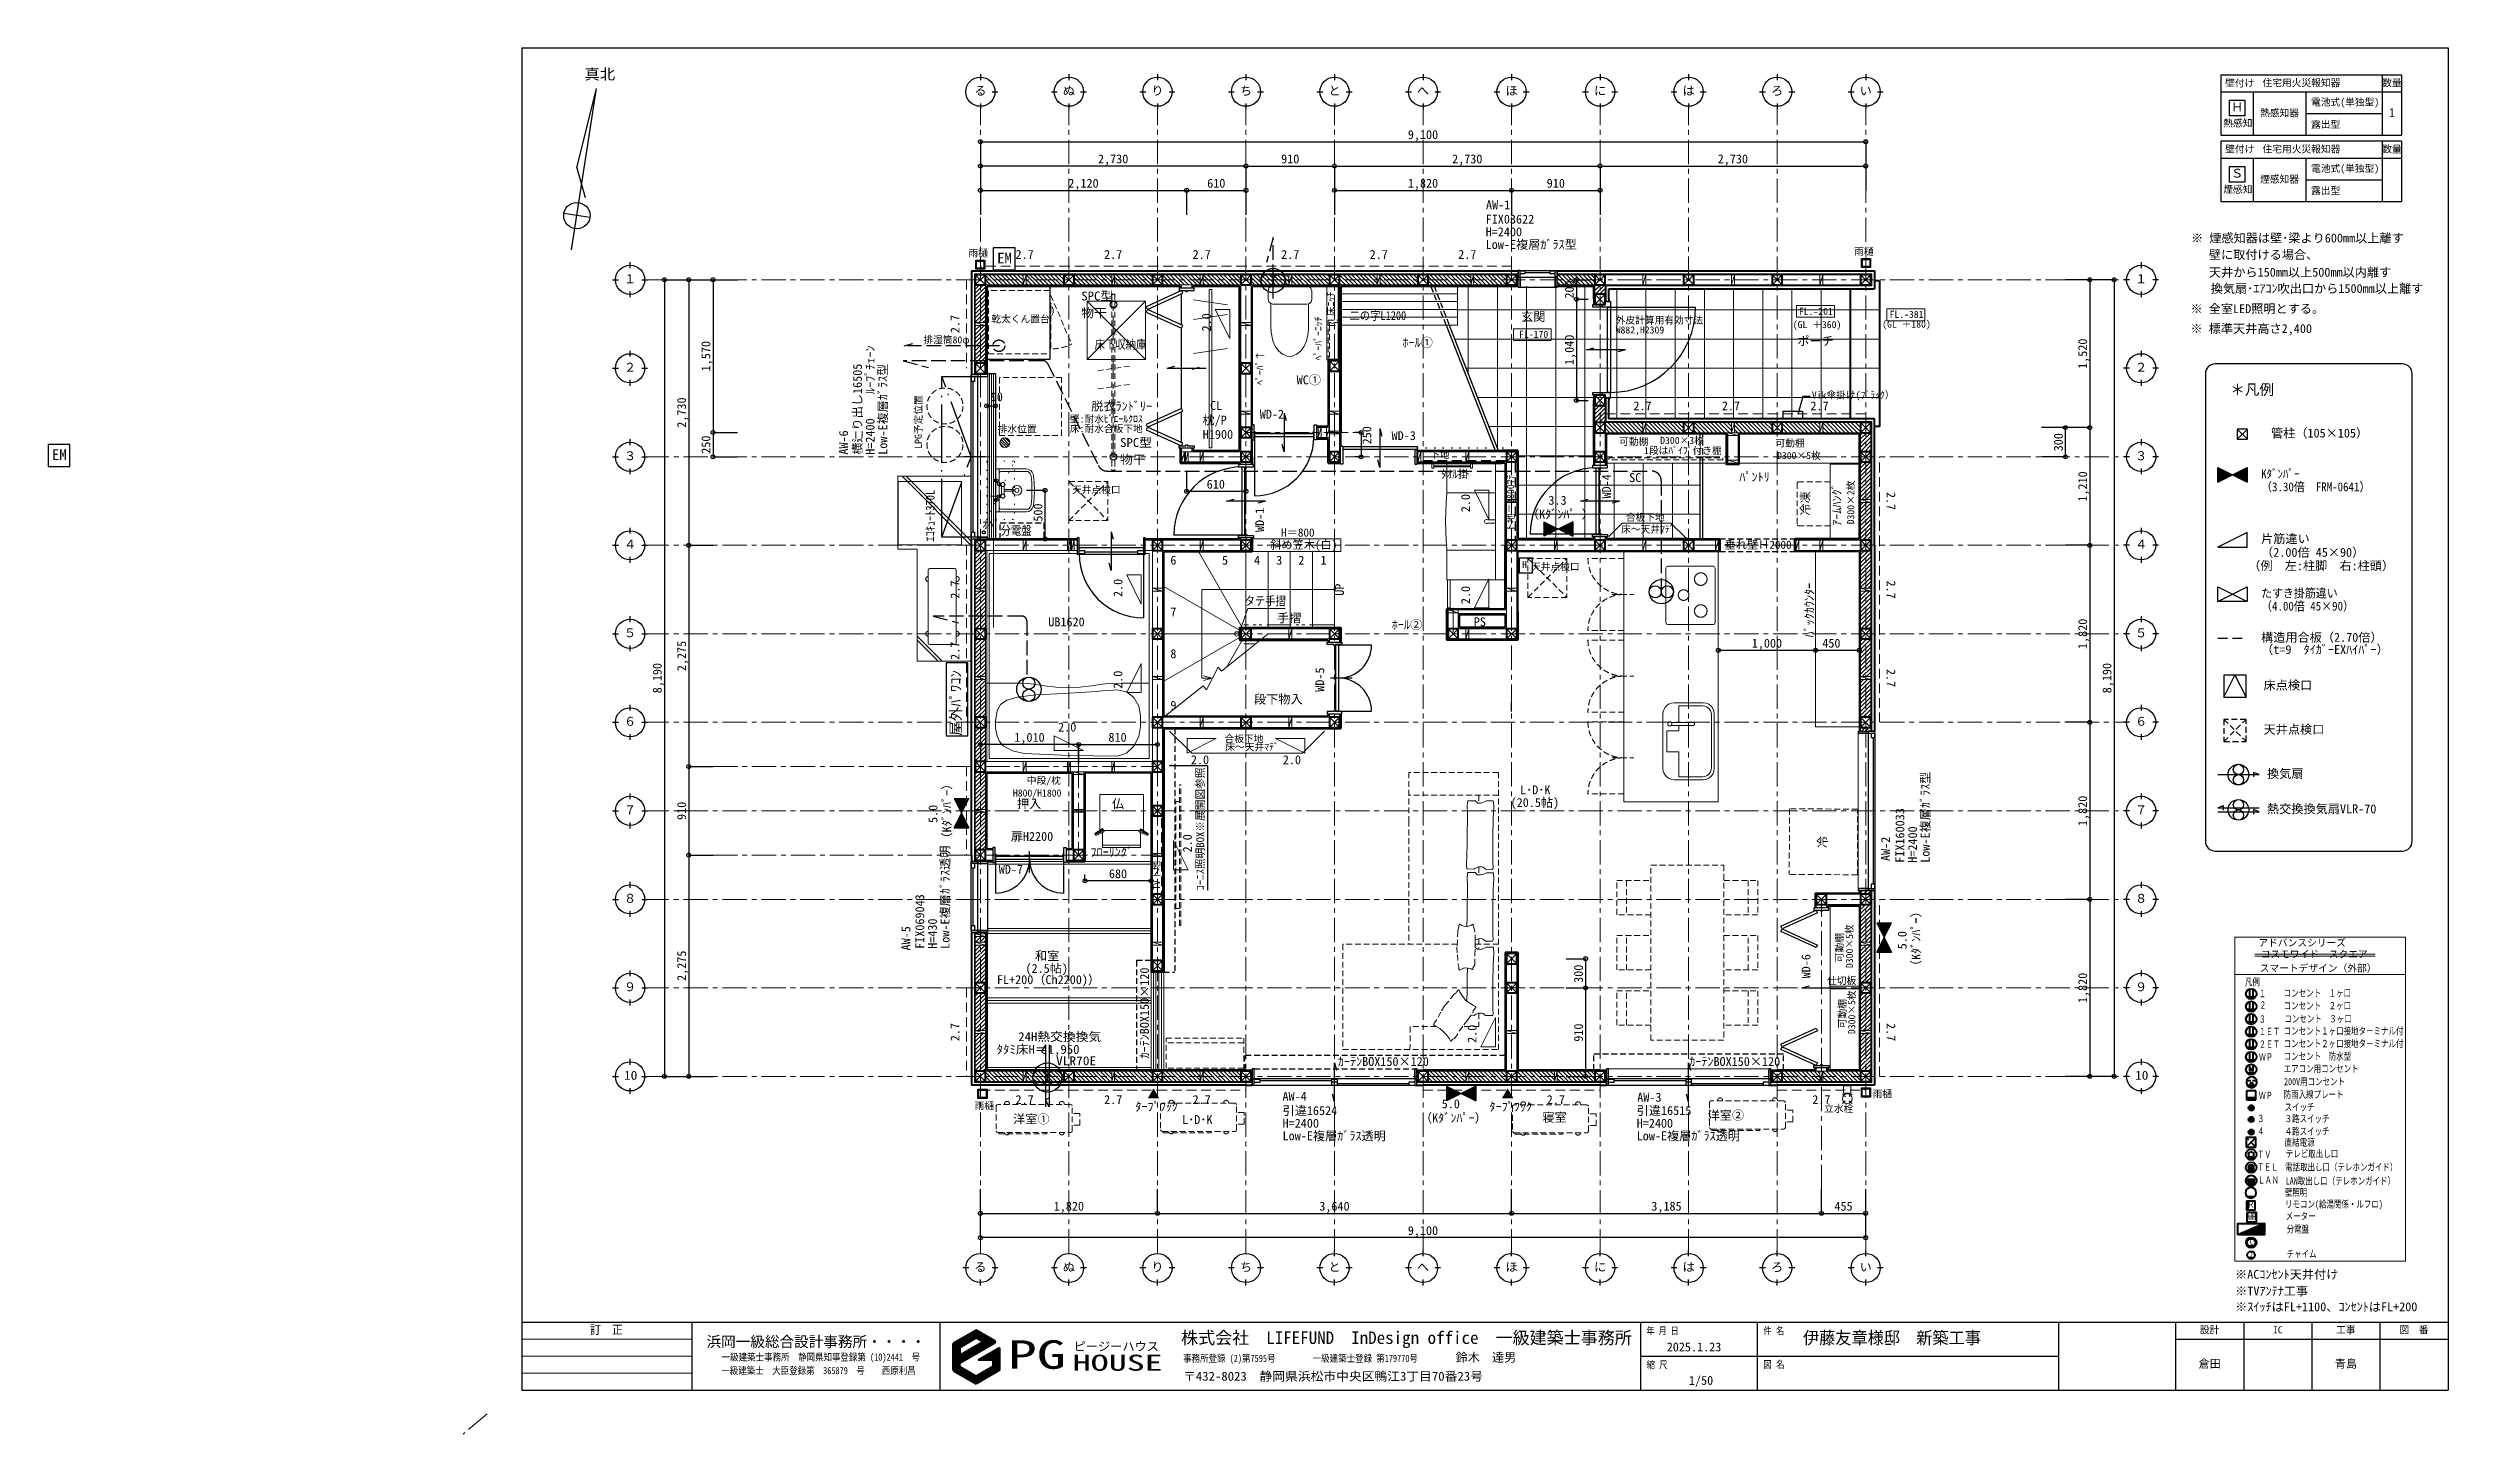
# Model space of a CAD drawing. Units: millimetres at full size, sheet at 1:50. Extents: x -21826 to 54909, y -26252 to 22610.
# Drawn here: x -13375 to 11294, y -7408 to 6842 of the extents above; entities that cross this region are included whole.
import ezdxf
from ezdxf.enums import TextEntityAlignment as Align

# ---------------------------------------------------------------- set-up
doc = ezdxf.new("R2010")
doc.units = ezdxf.units.MM
doc.header["$LTSCALE"] = 50
doc.header["$PDMODE"] = 32
doc.header["$PDSIZE"] = 40
for name, pattern in [('CHAIN1', [8, 5, -1, 1, -1]), ('CHAIN2', [12, 9, -1, 1, -1]), ('DASHED1', [1.8, 1.2, -0.6]), ('DASHED2', [3, 2, -1]), ('DASHED3', [4, 3, -1]), ('DOTTED', [1.75, 0.25, -1.5]), ('DOUBLE_CHAIN1', [8.8, 5, -1, 0.6, -0.6, 0.6, -1]), ('LONG_DASHED_DOTTED', [15.25, 12, -1.5, 0.25, -1.5])]:
    doc.linetypes.add(name, pattern=pattern)
for name, color, linetype, lineweight in [('3-1_通り芯・通り番号', 7, 'Continuous', 25), ('3-2_柱(黄)', 4, 'Continuous', 9), ('3-3_仕上線(黄)', 3, 'Continuous', 40), ('3-4_下地・間柱(水色)', 4, 'Continuous', 9), ('3-5_サッシ・室内建具', 7, 'Continuous', 25), ('3-6_住宅設備・造作', 4, 'Continuous', 9), ('3-7_家具点線', 7, 'DASHED1', 25), ('3-8_ハッチング', 4, 'Continuous', 9), ('3-9_建築設備', 5, 'Continuous', 25), ('3-A_文字', 7, 'Continuous', 25), ('3-B_特記事項', 6, 'Continuous', 25), ('3-E_ソリッド図形', 4, 'Continuous', 9), ('3-F_寸法・方位', 7, 'Continuous', 25), ('C-0', 6, 'Continuous', 25), ('F-1_凡例（一般）', 7, 'Continuous', 25), ('F-8_図名（電気）', 3, 'Continuous', 40), ('F-F_図面枠（共通）', 7, 'Continuous', 25)]:
    doc.layers.add(name, color=color, linetype=linetype, lineweight=lineweight)
doc.styles.add('ＭＳ ゴシック', font='')
doc.styles.get('ＭＳ ゴシック').set_extended_font_data('MS Gothic')

msp = doc.modelspace()

# ---------------------------------------------------------------- texts
at = {"layer": '3-1_通り芯・通り番号', "style": 'ＭＳ ゴシック'}
msp.add_text('ｺｰﾆｽ照明BOX※展開図参照', height=80.65, rotation=90, dxfattribs=at).set_placement((-1466.63, -1819.98), align=Align.BOTTOM_LEFT)
at = {"layer": '3-2_柱(黄)', "color": 6, "style": 'ＭＳ ゴシック'}
msp.add_text('下地', height=73.31, dxfattribs=at).set_placement((830.73, 2603.58), align=Align.BOTTOM_LEFT)
at = {"layer": '3-2_柱(黄)', "color": 7, "style": 'ＭＳ ゴシック'}
msp.add_text('ﾀｵﾙ掛', height=84.31, dxfattribs=at).set_placement((944.85, 2394.08), align=Align.BOTTOM_LEFT)
at = {"layer": '3-2_柱(黄)', "color": 6, "style": 'ＭＳ ゴシック'}
for s, p in [('下地＝1800ﾏﾃﾞ', (1716.17, 1856.69)), ('TV下地', (-1924.13, -1814.66))]:
    msp.add_text(s, height=73.31, rotation=90, dxfattribs=at).set_placement(p, align=Align.BOTTOM_LEFT)
at = {"layer": '3-6_住宅設備・造作', "color": 7, "style": 'ＭＳ ゴシック'}
for s, p in [('(GL ＋360)', (4559.32, 3939.88)), ('FL.-201', (4622.18, 4075.29)), ('(GL ＋180)', (5478.73, 3944.99)), ('FL.-381', (5553.73, 4044.99)), ('排湿筒80φ', (-4376.89, 3782.21))]:
    msp.add_text(s, height=73.31, dxfattribs=at).set_placement(p, align=Align.BOTTOM_LEFT)
at = {"layer": '3-6_住宅設備・造作', "style": 'ＭＳ ゴシック', "width": 0.85}
msp.add_text('ｴｺｷｭｰﾄ370L', height=91.64, rotation=90, dxfattribs=at).set_placement((-4234.24, 1767.29), align=Align.BOTTOM_LEFT)
at = {"layer": '3-6_住宅設備・造作', "color": 7, "style": 'ＭＳ ゴシック'}
msp.add_text('UP', height=91.64, rotation=90, dxfattribs=at).set_placement((-26.26, 1210.05), align=Align.BOTTOM_LEFT)
at = {"layer": '3-9_建築設備', "color": 7, "style": 'ＭＳ ゴシック'}
for s, height, width, p in [('真北', 110, 1.05, (-7860.52, 6485.03)), ('分電盤', 91.64, 0.85, (-3583.34, 1808.09)), ('ﾀﾀﾐ床H＝1,950', 91.64, 1.05, (-3624.36, -3526.9)), ('24H熱交換換気', 91.64, 1.05, (-3402.04, -3396.19)), ('VLR70E', 91.64, 1.1, (-3012.95, -3644.58))]:
    msp.add_text(s, height=height, dxfattribs=dict(at, width=width)).set_placement(p, align=Align.BOTTOM_LEFT)
at = {"layer": '3-9_建築設備', "style": 'ＭＳ ゴシック'}
for s, height, p in [('EM', 110, (-3618.05, 4593.36)), ('EM', 110, (-13333.23, 2572.83)), ('H', 73.31, (1777.01, 1473.74))]:
    msp.add_text(s, height=height, dxfattribs=at).set_placement(p, align=Align.BOTTOM_LEFT)
at = {"layer": '3-9_建築設備', "color": 7, "style": 'ＭＳ ゴシック'}
msp.add_text('LPG予定位置', height=73.31, rotation=90, dxfattribs=at).set_placement((-4370.9, 2721.81), align=Align.BOTTOM_LEFT)
at = {"layer": '3-9_建築設備', "style": 'ＭＳ ゴシック'}
msp.add_text('屋外ﾊﾟﾜｺﾝ', height=110, rotation=90, dxfattribs=at).set_placement((-3956.95, -230.73), align=Align.BOTTOM_LEFT)
at = {"layer": '3-A_文字', "style": 'ＭＳ ゴシック'}
for s, height, p in [('る', 91.64, (-3853.76, 6329.82)), ('ぬ', 91.64, (-2943.76, 6329.82)), ('り', 91.64, (-2033.76, 6329.82)), ('ち', 91.64, (-1123.76, 6329.82)), ('と', 91.64, (-213.76, 6329.82)), ('へ', 91.64, (696.24, 6329.82)), ('ほ', 91.64, (1606.24, 6329.82)), ('に', 91.64, (2516.24, 6329.82)), ('は', 91.64, (3426.24, 6329.82)), ('ろ', 91.64, (4336.24, 6329.82)), ('い', 91.64, (5246.24, 6329.82)), ('AW-1', 91.64, (1405.83, 5156.95)), ('H=2400', 91.64, (1402.49, 4878.8)), ('FIX03622', 91.64, (1402.49, 5008.8)), ('雨樋', 73.31, (-3914.22, 4675.04)), ('Low-E複層ｶﾞﾗｽ型', 91.64, (1402.49, 4748.8)), ('雨樋', 73.31, (5189.99, 4692.08)), ('１', 91.64, (-7454.68, 4396.3)), ('１', 91.64, (8077.54, 4396.3)), ('乾太くん置台', 73.31, (-3678.59, 3997.29)), ('玄関', 91.64, (1767.49, 4007.29)), ('ﾎｰﾙ①', 91.64, (547.49, 3741.11)), ('ポーチ', 91.64, (4605.94, 3757.25)), ('２', 91.64, (-7454.68, 3486.3)), ('WC①', 91.64, (-540.24, 3356.51)), ('２', 91.64, (8077.54, 3486.3)), ('脱衣ﾗﾝﾄﾞﾘｰ', 91.64, (-2651.2, 3085.98)), ('CL', 91.64, (-1430.01, 3093.8)), ('Vik傘掛け(ﾌﾞﾗｯｸ）', 73.31, (4755.33, 3215.53)), ('排水位置', 73.31, (-3613.34, 2866.44)), ('枕/P', 91.64, (-1508.84, 2943.2)), ('WD-2', 91.64, (-919.42, 3003.99)), ('WD-3', 91.64, (435.16, 2783.06)), ('可動棚', 73.31, (2774.15, 2737.23)), ('1段はﾊﾟｲﾌﾟ付き棚', 73.31, (3030.32, 2644.55)), ('D300×3枚', 73.31, (3196.43, 2749.24)), ('可動棚', 73.31, (4381.74, 2720.43)), ('３', 91.64, (-7454.68, 2576.3)), ('SC', 91.64, (2877.56, 2351.45)), ('ﾊﾟﾝﾄﾘ', 91.64, (4009.99, 2358.18)), ('D300×5枚', 73.31, (4397.33, 2592.82)), ('３', 91.64, (8077.54, 2576.3)), ('天井点検口', 73.31, (-2850.01, 2241.86)), ('610', 91.64, (-1465.01, 2283.8)), ('ｵﾍﾟ', 91.64, (-3773.03, 1870.31)), ('合板下地', 73.31, (2843.21, 1958.06)), ('４', 91.64, (-7454.68, 1666.3)), ('斜め笠木(白)', 84.31, (-812.38, 1667.44)), ('H＝800', 84.31, (-700.36, 1792.41)), ('床～天井ﾏﾃﾞ', 73.31, (2794.53, 1835.26)), ('垂れ壁Ｈ2000', 84.31, (3857.91, 1667.31)), ('４', 91.64, (8077.54, 1666.3)), ('6', 91.64, (-1838.51, 1502.3)), ('5', 91.64, (-1307.86, 1502.3)), ('4', 91.64, (-978.76, 1502.3)), ('3', 91.64, (-751.26, 1502.3)), ('2', 91.64, (-523.76, 1502.3)), ('1', 91.64, (-296.26, 1502.3)), ('天井点検口', 73.31, (1868.19, 1450.96)), ('UB1620', 91.64, (-3093.16, 868.09)), ('7', 91.64, (-1838.51, 971.65)), ('手摺', 91.64, (-741.36, 908.37)), ('PS', 91.64, (1280.2, 868.87)), ('５', 91.64, (-7454.68, 756.3)), ('ﾎｰﾙ②', 91.64, (437.99, 840.19)), ('５', 91.64, (8077.54, 756.3)), ('8', 91.64, (-1838.51, 540.95)), ('9', 91.64, (-1838.51, 10.3)), ('段下物入', 91.64, (-978.76, 73.8)), ('６', 91.64, (-7454.68, -153.7)), ('810', 91.64, (-2475.01, -318.7)), ('合板下地', 73.31, (-1281.25, -318.58)), ('６', 91.64, (8077.54, -153.7)), ('床～天井ﾏﾃﾞ', 73.31, (-1274.02, -403.87)), ('中段/枕', 73.31, (-3314.1, -746.72)), ('L･D･K', 91.64, (1756.36, -858.7)), ('７', 91.64, (-7454.68, -1063.7)), ('H800/H1800', 73.31, (-3456.99, -876.68)), ('押入', 91.64, (-3415.01, -1001.2)), ('仏', 91.64, (-2440.01, -1001.2)), ('(20.5帖)', 91.64, (1658.86, -988.7)), ('７', 91.64, (8077.54, -1063.7)), ('扉H2200', 91.64, (-3478.98, -1337.23)), ('ﾌﾛｰﾘﾝｸﾞ', 91.64, (-2660.52, -1497.48)), ('WD-7', 91.64, (-3602.83, -1675.83)), ('８', 91.64, (-7454.68, -1973.7)), ('８', 91.64, (8077.54, -1973.7)), ('和室', 91.64, (-3229.95, -2564.41)), ('FL+200（Ch2200)）', 91.64, (-3621.11, -2810.02)), ('(2.5帖)', 91.64, (-3327.45, -2694.41)), ('仕切板', 73.31, (4911.63, -2805.37)), ('９', 91.64, (-7454.68, -2883.7)), ('９', 91.64, (8077.54, -2883.7)), ('ｶｰﾃﾝBOX150×120', 91.64, (-117.05, -3651.82)), ('ｶｰﾃﾝBOX150×120', 91.64, (3494.19, -3651.82)), ('\u3000▲', 91.64, (-2198.76, -3985.12)), ('AW-4', 91.64, (-686.22, -4009.45)), ('\u3000▲', 91.64, (1441.24, -3985.12)), ('AW-3', 91.64, (2960.46, -4019.54)), ('雨樋', 73.31, (5380.31, -3969.61)), ('雨樋', 73.31, (-3850.78, -4092.12)), ('洋室①', 91.64, (-3455.47, -4243.3)), ('ﾀｰﾌﾟﾌｯｸ', 91.64, (-2198.76, -4115.12)), ('L･D･K', 91.64, (-1717.98, -4249.02)), ('H=2400', 91.64, (-685.01, -4286.2)), ('引違16524', 91.64, (-685.01, -4156.2)), ('ﾀｰﾌﾟﾌｯｸ', 91.64, (1441.24, -4115.12)), ('寝室', 91.64, (1985.44, -4224.99)), ('H=2400', 91.64, (2954.99, -4286.2)), ('引違16515', 91.64, (2954.99, -4156.2)), ('洋室②', 91.64, (3684.03, -4204.5)), ('立水栓', 73.31, (4881.35, -4120.58)), ('Low-E複層ｶﾞﾗｽ透明', 91.64, (-685.01, -4416.2)), ('Low-E複層ｶﾞﾗｽ透明', 91.64, (2954.99, -4416.2)), ('る', 91.64, (-3853.76, -5763.7)), ('ぬ', 91.64, (-2943.76, -5763.7)), ('り', 91.64, (-2033.76, -5763.7)), ('ち', 91.64, (-1123.76, -5763.7)), ('と', 91.64, (-213.76, -5763.7)), ('へ', 91.64, (696.24, -5763.7)), ('ほ', 91.64, (1606.24, -5763.7)), ('に', 91.64, (2516.24, -5763.7)), ('は', 91.64, (3426.24, -5763.7)), ('ろ', 91.64, (4336.24, -5763.7)), ('い', 91.64, (5246.24, -5763.7))]:
    msp.add_text(s, height=height, dxfattribs=at).set_placement(p, align=Align.BOTTOM_LEFT)
at = {"layer": '3-A_文字', "color": 6, "style": 'ＭＳ ゴシック', "width": 1.05}
for s, p in [('SPC型', (-2753.8, 4218.75)), ('物干', (-2753.8, 4044.53)), ('SPC型', (-2355.16, 2712.22)), ('物干', (-2355.16, 2538))]:
    msp.add_text(s, height=91.64, dxfattribs=at).set_placement(p, align=Align.BOTTOM_LEFT)
at = {"layer": '3-A_文字', "style": 'ＭＳ ゴシック'}
for s, height, rotation, p in [('床ﾆｯﾁ', 73.31, 90, (-128.95, 4084.2)), ('ﾍﾟｰﾊﾟｰﾆｯﾁ', 73.31, 90, (-259.26, 3630.54)), ('H=2400\u3000\u3000ﾙｰﾌﾟﾁｪｰﾝ', 91.64, 90, (-4851.76, 2659.63)), ('横辷り出し16505', 91.64, 90, (-4981.76, 2659.63)), ('Low-E複層ｶﾞﾗｽ型', 91.64, 90, (-4721.76, 2659.63)), ('AW-6', 91.64, 90, (-5124.91, 2661.34)), ('WD-4', 91.64, 90, (2717.18, 2210.2)), ('冷凍', 91.64, 90, (4760.55, 2034.05)), ('ｱｰﾑﾊﾝｸﾞ', 91.64, 90, (5085.72, 1929.01)), ('D300×2枚', 73.31, 90, (5213.32, 1944.61)), ('WD-1', 91.64, 90, (-846.83, 1865.45)), ('ﾊﾞｯｸｶｳﾝﾀｰ', 91.64, 90, (4802.65, 780.36)), ('WD-5', 91.64, 90, (-229.02, 223.09)), ('Low-E複層ｶﾞﾗｽ型', 91.64, 90, (5993.74, -1534.95)), ('FIX160033', 91.64, 90, (5733.74, -1534.95)), ('H=2400', 91.64, 90, (5863.74, -1534.95)), ('Low-E複層ｶﾞﾗｽ透明', 91.64, 90, (-4081.26, -2419.95)), ('冷', 91.64, 89.775, (4937.88, -1384.7)), ('AW-2', 91.64, 90, (5585.98, -1517.05)), ('FIX069043', 91.64, 90, (-4341.26, -2419.95)), ('AW-5', 91.64, 90, (-4483.19, -2436.46)), ('H=430', 91.64, 90, (-4211.26, -2419.95)), ('D300×5枚', 73.31, 90, (5199.87, -2617.5)), ('可動棚', 73.31, 90, (5097.56, -2557.93)), ('300', 91.64, 90, (2429.8, -2769.95)), ('WD-6', 91.64, 90, (4768.15, -2723.69)), ('可動棚', 73.31, 90, (5126.71, -3236.37)), ('D300×5枚', 73.31, 90, (5223.68, -3296.19)), ('910', 91.64, 90, (2429.8, -3374.95))]:
    msp.add_text(s, height=height, rotation=rotation, dxfattribs=at).set_placement(p, align=Align.BOTTOM_LEFT)
for s, width, p in [('二の字L1200', 0.85, (2.46, 4017.61)), ('床下収納庫', 0.85, (-2617.03, 3720.98)), ('タテ手摺', 0.85, (-1075.22, 1084.11)), ('10', 1.1, (-7454.68, -3793.7)), ('10', 1.1, (8077.54, -3793.7))]:
    msp.add_text(s, height=91.64, dxfattribs=dict(at, width=width)).set_placement(p, align=Align.BOTTOM_LEFT)
at = {"layer": '3-A_文字', "color": 6, "style": 'ＭＳ ゴシック'}
msp.add_text('ｶｰﾃﾝBOX150×120', height=91.64, rotation=90, dxfattribs=at).set_placement((-2031.27, -3547.83), align=Align.BOTTOM_LEFT)
at = {"layer": '3-F_寸法・方位', "style": 'ＭＳ ゴシック'}
for s, height, p in [('9,100', 91.64, (602.49, 5878.09)), ('2,730', 91.64, (-2582.51, 5628.09)), ('910', 91.64, (-700.01, 5628.09)), ('2,730', 91.64, (1057.49, 5628.09)), ('2,730', 91.64, (3787.49, 5628.09)), ('2,120', 91.64, (-2887.51, 5378.09)), ('610', 91.64, (-1460.01, 5378.09)), ('1,820', 91.64, (602.49, 5378.09)), ('910', 91.64, (2029.99, 5378.09)), ('FL-170', 73.31, (1746.13, 3839.72)), ('90', 91.64, (-3684.75, 3182.55)), ('H1900', 91.64, (-1505.24, 2796.38)), ('1,000', 91.64, (4137.64, 649.33)), ('450', 91.64, (4862.57, 649.33)), ('1,010', 91.64, (-3442.51, -318.7)), ('680', 91.64, (-2470.01, -1721.08)), ('1,820', 91.64, (-3037.51, -5139.39)), ('3,640', 91.64, (-307.51, -5139.39)), ('3,185', 91.64, (3104.99, -5139.39)), ('455', 91.64, (4987.49, -5139.39)), ('9,100', 91.64, (602.49, -5389.39))]:
    msp.add_text(s, height=height, dxfattribs=at).set_placement(p, align=Align.BOTTOM_LEFT)
for s, height, p in [('200', 91.64, (2335.42, 4265.05)), ('1,570', 91.64, (-6539.33, 3517.55)), ('ﾍﾟｰﾊﾟ↑', 73.31, (-859.77, 3378.48)), ('1,040', 91.64, (2335.42, 3582.55)), ('1,520', 91.64, (7612, 3542.55)), ('2,730', 91.64, (-6789.33, 2937.55)), ('250', 91.64, (-6539.33, 2670.05)), ('250', 91.64, (254.83, 2766.74)), ('300', 91.64, (7362, 2695.05)), ('1,210', 91.64, (7612, 2177.55)), ('500', 91.64, (-3125.91, 1972.18)), ('1,820', 91.64, (7612, 662.55)), ('8,190', 91.64, (-7039.33, 207.55)), ('2,275', 91.64, (-6789.33, 435.05)), ('8,190', 91.64, (7862, 207.55)), ('910', 91.64, (-6789.33, -1094.95)), ('1,820', 91.64, (7612, -1157.45)), ('2,275', 91.64, (-6789.33, -2749.95)), ('1,820', 91.64, (7612, -2977.45))]:
    msp.add_text(s, height=height, rotation=90, dxfattribs=at).set_placement(p, align=Align.BOTTOM_LEFT)
at = {"layer": 'C-0', "color": 5, "style": 'ＭＳ ゴシック'}
for s, height, p in [('1', 91.64, (10686.57, 6103.44)), ('2.7', 91.64, (-3430.01, 4646.13)), ('2.7', 91.64, (-2520.01, 4646.13)), ('2.7', 91.64, (-1610.01, 4646.13)), ('2.7', 91.64, (-700.01, 4646.13)), ('2.7', 91.64, (209.99, 4646.13)), ('2.7', 91.64, (1119.99, 4646.13)), ('W882,H2309', 73.31, (2739, 3884.65)), ('外皮計算用有効寸法', 73.31, (2739, 3984.65)), ('2.7', 91.64, (2920.75, 3089.16)), ('2.7', 91.64, (3830.75, 3089.16)), ('2.7', 91.64, (4740.75, 3089.16)), ('壁:耐水ﾋﾞﾆｰﾙｸﾛｽ', 73.31, (-2871.7, 2969.48)), ('床:耐水合板下地', 73.31, (-2871.7, 2869.48)), ('2.0', 91.64, (-2992.34, -213.12)), ('2.0', 91.64, (-1627.34, -549.27)), ('2.0', 91.64, (-682.67, -549.27)), ('2.7', 91.64, (-3430.01, -4043.53)), ('2.7', 91.64, (-2520.01, -4043.53)), ('2.7', 91.64, (-1610.01, -4043.53)), ('2.7', 91.64, (2029.99, -4043.53)), ('2.7', 91.64, (4759.99, -4043.53))]:
    msp.add_text(s, height=height, dxfattribs=at).set_placement(p, align=Align.BOTTOM_LEFT)
for s, rotation, p in [('2.7', 90, (-3978.59, 3910.05)), ('2.0', 90, (-1394.33, 3927.39)), ('2.0', 90, (1269.07, 2068.91)), ('2.7', 270, (5496.07, 2277.55)), ('2.7', 90, (-3978.59, 1180.05)), ('2.0', 90, (-2304.33, 1197.39)), ('2.0', 90, (1269.07, 1124.24)), ('2.7', 270, (5496.07, 1367.55)), ('2.7', 90, (-3978.59, 550.57)), ('2.0', 90, (-2304.33, 252.72)), ('2.7', 270, (5496.07, 457.55)), ('2.0', 90, (-1590.25, -1428.42)), ('2.7', 90, (-3978.59, -3369.95)), ('2.0', 90, (1335.67, -3387.28)), ('2.7', 270, (5496.07, -3182.45))]:
    msp.add_text(s, height=91.64, rotation=rotation, dxfattribs=at).set_placement(p, align=Align.BOTTOM_LEFT)
at = {"layer": 'C-0', "style": 'ＭＳ ゴシック'}
for s, p in [('3.3', (2047.4, 2118)), ('（Kﾀﾞﾝﾊﾟｰ）', (1826.07, 1976.02)), ('（Kﾀﾞﾝﾊﾟｰ）', (727.06, -4231.64)), ('5.0', (950.58, -4086.69))]:
    msp.add_text(s, height=91.64, dxfattribs=at).set_placement(p, align=Align.BOTTOM_LEFT)
for s, p in [('5.0', (-4205.65, -1126.31)), ('（Kﾀﾞﾝﾊﾟｰ）', (-4063.67, -1347.63)), ('（Kﾀﾞﾝﾊﾟｰ）', (5899.07, -2659.77)), ('5.0', (5757.09, -2424.68))]:
    msp.add_text(s, height=91.64, rotation=90, dxfattribs=at).set_placement(p, align=Align.BOTTOM_LEFT)
at = {"layer": 'F-1_凡例（一般）', "style": 'ＭＳ ゴシック'}
for s, height, p in [('株式会社\u3000LIFEFUND\u3000InDesign office\u3000一級建築士事務所', 128.3, (-1728.04, -6520.72)), ('ピージーハウス', 91.64, (-2831.64, -6580.67)), ('鈴木\u3000達男', 91.64, (1092.78, -6692.81))]:
    msp.add_text(s, height=height, dxfattribs=at).set_placement(p, align=Align.BOTTOM_LEFT)
for s, height, width, p in [('PG', 293.3, 1.5, (-3510.64, -6826)), ('HOUSE', 165, 1.65, (-2842.87, -6807.22)), ('事務所登録 (2)第7595号', 73.31, 0.85, (-1707.58, -6689.19)), ('一級建築士登録 第179770号', 73.31, 0.85, (-375.72, -6689.19)), ('〒432-8023\u3000静岡県浜松市中央区鴨江3丁目70番23号', 91.64, 1.05, (-1707.89, -6887.55))]:
    msp.add_text(s, height=height, dxfattribs=dict(at, width=width)).set_placement(p, align=Align.BOTTOM_LEFT)
at = {"layer": 'F-8_図名（電気）', "color": 4, "style": 'ＭＳ ゴシック'}
for s, p in [('アドバンスシリーズ', (9345.06, -2415.77)), ('コスモワイド\u3000スクエア', (9368.45, -2533.36)), ('スマートデザイン（外部）', (9359.36, -2677.54))]:
    msp.add_text(s, height=73.31, dxfattribs=at).set_placement(p, align=Align.BOTTOM_LEFT)
for s, height, width, p in [('凡例', 73.31, 0.75, (9205.87, -2818.75)), ('１', 73.31, 0.7, (9350.49, -2939.53)), ('コンセント\u3000１ヶ口', 73.31, 0.75, (9605.38, -2933.32)), ('３', 73.31, 0.7, (9350.49, -3201.53)), ('２', 73.31, 0.7, (9354.33, -3057.29)), ('コンセント\u3000２ヶ口', 73.31, 0.75, (9605.38, -3063.24)), ('コンセント\u3000３ヶ口', 73.31, 0.75, (9612.17, -3198.13)), ('２ＥＴ', 73.31, 0.7, (9350.49, -3458.9)), ('１ＥＴ', 73.31, 0.7, (9350.49, -3328.98)), ('コンセント１ヶ口接地ターミナル付', 73.31, 0.75, (9605.38, -3323.09)), ('コンセント２ヶ口接地ターミナル付', 73.31, 0.75, (9605.38, -3453.01)), ('ＷＰ', 73.31, 0.7, (9350.49, -3591.31)), ('エアコン用コンセント', 73.31, 0.75, (9605.38, -3710.92)), ('コンセント\u3000防水型', 73.31, 0.75, (9605.38, -3582.94)), ('ＷＰ', 73.31, 0.7, (9349.63, -3987.21)), ('防雨入線プレート', 73.31, 0.75, (9605.38, -3976.55)), ('200V用コンセント', 73.31, 0.75, (9609.19, -3843.7)), ('３', 73.31, 0.7, (9334.65, -4223.54)), ('スイッチ', 73.31, 0.75, (9614.75, -4106.15)), ('３路スイッチ', 73.31, 0.75, (9614.75, -4225.04)), ('４', 73.31, 0.7, (9334.65, -4353.14)), ('直結電源', 73.31, 0.75, (9614.75, -4469.06)), ('４路スイッチ', 73.31, 0.75, (9614.75, -4354.64)), ('ＴＥＬ', 73.31, 0.7, (9332.82, -4722.89)), ('ＴＶ', 73.31, 0.7, (9333.66, -4592.48)), ('電話取出し口（テレホンガイド）', 73.31, 0.75, (9619.35, -4722.67)), ('テレビ取出し口', 73.31, 0.75, (9626.53, -4585.3)), ('ＬＡＮ', 73.31, 0.7, (9339.22, -4855.38)), ('壁照明', 73.31, 0.75, (9617.55, -4982.5)), ('LAN取出し口（テレホンガイド）', 73.31, 0.75, (9626.33, -4865.3)), ('WH', 73.31, 0.75, (9238.28, -5229.75)), ('Ｒ', 73.31, 0.75, (9229.52, -5103.69)), ('メーター', 73.31, 0.75, (9625.61, -5225.75)), ('リモコン(給湯関係・ルフロ)', 73.31, 0.75, (9618.7, -5103.71)), ('ｔ', 73.31, 0.7, (9234.15, -5483.44)), ('分電盤', 73.31, 0.75, (9635.23, -5360.97)), ('♪', 36.66, 0.7, (9253.89, -5591.03)), ('チャイム', 73.31, 0.75, (9635.23, -5615.6))]:
    msp.add_text(s, height=height, dxfattribs=dict(at, width=width)).set_placement(p, align=Align.BOTTOM_LEFT)
at = {"layer": 'F-8_図名（電気）', "color": 7, "style": 'ＭＳ ゴシック'}
for s, p in [('※ACｺﾝｾﾝﾄ天井付け', (9105.34, -5840.07)), ('※TVｱﾝﾃﾅ工事', (9106.52, -6011.17)), ('※ｽｲｯﾁはFL+1100、ｺﾝｾﾝﾄはFL+200', (9106.52, -6173.23))]:
    msp.add_text(s, height=91.64, dxfattribs=at).set_placement(p, align=Align.BOTTOM_LEFT)
at = {"layer": 'F-F_図面枠（共通）', "style": 'ＭＳ ゴシック'}
for s, height, p in [('壁付け', 73.31, (9003.57, 6421.91)), ('住宅用火災報知器', 73.31, (9387.94, 6425.49)), ('数量', 73.31, (10617.82, 6425.49)), ('Ｈ', 91.64, (9064.96, 6162.71)), ('熱感知器', 73.31, (9363.24, 6115.94)), ('電池式(単独型)', 73.31, (9886.76, 6226.49)), ('熱感知', 73.31, (8984.03, 6011.23)), ('露出型', 73.31, (9886.76, 5998.69)), ('壁付け', 73.31, (9003.57, 5744.39)), ('住宅用火災報知器', 73.31, (9387.94, 5744.13)), ('数量', 73.31, (10617.82, 5744.13)), ('煙感知', 73.31, (8984.03, 5329.87)), ('Ｓ', 91.64, (9064.96, 5481.34)), ('煙感知器', 73.31, (9363.24, 5434.58)), ('電池式(単独型)', 73.31, (9886.76, 5545.13)), ('露出型', 73.31, (9886.76, 5317.33)), ('※ 煙感知器は壁･梁より600mm以上離す', 91.64, (8653.13, 4814.77)), ('壁に取付ける場合、', 91.64, (8836.01, 4643.73)), ('天井から150mm以上500mm以内離す', 91.64, (8837.11, 4463.01)), ('※ 全室LED照明とする。', 91.64, (8647.03, 4088.17)), ('換気扇･ｴｱｺﾝ吹出口から1500mm以上離す', 91.64, (8854.98, 4295.92)), ('※ 標準天井高さ2,400', 91.64, (8647.03, 3883.83)), ('＊凡例', 110, (9055.53, 3242.48)), ('管柱（105×105）', 91.64, (9474.86, 2809.32)), ('片筋違い', 91.64, (9372.99, 1723.57)), ('（例\u3000左:柱脚\u3000右:柱頭）', 91.64, (9241.02, 1445.69)), ('（2.00倍 45×90）', 91.64, (9372.99, 1583.35)), ('構造用合板（2.70倍）', 91.64, (9372.99, 709.13)), ('（t=9\u3000ﾀｲｶﾞｰEXﾊｲﾊﾟｰ）', 91.64, (9372.99, 584.13)), ('床点検口', 91.64, (9398.18, 218.37)), ('天井点検口', 91.64, (9398.18, -236.63)), ('換気扇', 91.64, (9433.93, -691.63)), ('熱交換換気扇VLR-70', 91.64, (9433.93, -1053.59)), ('浜岡一級総合設計事務所・・・・', 110, (-6606.11, -6546.42)), ('設計', 73.31, (8744.26, -6395.63)), ('IC', 73.31, (9494.26, -6395.63)), ('工事', 73.31, (10144.26, -6395.63)), ('図\u3000番', 73.31, (10794.26, -6395.63)), ('倉田', 84.31, (8729.26, -6753.13)), ('青島', 84.31, (10129.26, -6753.13)), ('1/50', 91.64, (3492.1, -6930.06))]:
    msp.add_text(s, height=height, dxfattribs=at).set_placement(p, align=Align.BOTTOM_LEFT)
for s, height, width, p in [('Kﾀﾞﾝﾊﾟｰ', 91.64, 0.9, (9372.99, 2390.79)), ('（3.30倍\u3000FRM-0641）', 91.64, 0.9, (9372.99, 2256.79)), ('たすき掛筋違い', 91.64, 0.9, (9372.99, 1164.13)), ('（4.00倍 45×90）', 91.64, 0.9, (9372.99, 1030.12)), ('訂\u3000正', 91.64, 0.9, (-7803.24, -6408.13)), ('年 月 日', 73.31, 0.8, (3056.48, -6405.49)), ('件 名', 73.31, 0.85, (4256.48, -6405.49)), ('伊藤友章様邸\u3000新築工事', 128.3, 0.95, (4664.4, -6521.96)), ('一級建築士事務所\u3000静岡県知事登録第 (10)2441\u3000号', 73.31, 0.85, (-6451.09, -6676.17)), ('縮 尺', 73.31, 0.85, (3056.48, -6755.49)), ('図 名', 73.31, 0.85, (4256.83, -6752.25)), ('一級建築士\u3000大臣登録第\u3000365879\u3000号\u3000\u3000西原利昌', 73.31, 0.85, (-6454.47, -6814.76))]:
    msp.add_text(s, height=height, dxfattribs=dict(at, width=width)).set_placement(p, align=Align.BOTTOM_LEFT)
at = {"layer": 'F-F_図面枠（共通）', "color": 3, "style": 'ＭＳ ゴシック'}
msp.add_text('2025.1.23', height=91.64, dxfattribs=at).set_placement((3263.56, -6586.47), align=Align.BOTTOM_LEFT)

# ---------------------------------------------------------------- linework, layer by layer
at = {"layer": '3-1_通り芯・通り番号'}
for p, q in [((-3791.26, 6572.32), (-3791.26, 6512.32)), ((-2881.26, 6572.32), (-2881.26, 6512.32)), ((-1971.26, 6572.32), (-1971.26, 6512.32)), ((-1061.26, 6572.32), (-1061.26, 6512.32)), ((-151.26, 6572.32), (-151.26, 6512.32)), ((758.74, 6572.32), (758.74, 6512.32)), ((1668.74, 6572.32), (1668.74, 6512.32)), ((2578.74, 6572.32), (2578.74, 6512.32)), ((3488.74, 6572.32), (3488.74, 6512.32)), ((4398.74, 6572.32), (4398.74, 6512.32)), ((5308.74, 6572.32), (5308.74, 6512.32)), ((-3791.26, 6272.32), (-3791.26, 6212.32)), ((-3671.26, 6392.32), (-3611.26, 6392.32)), ((-3061.26, 6392.32), (-3001.26, 6392.32)), ((-2881.26, 6272.32), (-2881.26, 6212.32)), ((-2761.26, 6392.32), (-2701.26, 6392.32)), ((-2151.26, 6392.32), (-2091.26, 6392.32)), ((-1971.26, 6272.32), (-1971.26, 6212.32)), ((-1851.26, 6392.32), (-1791.26, 6392.32)), ((-1241.26, 6392.32), (-1181.26, 6392.32)), ((-1061.26, 6272.32), (-1061.26, 6212.32)), ((-941.26, 6392.32), (-881.26, 6392.32)), ((-331.26, 6392.32), (-271.26, 6392.32)), ((-151.26, 6272.32), (-151.26, 6212.32)), ((-31.26, 6392.32), (28.74, 6392.32)), ((578.74, 6392.32), (638.74, 6392.32)), ((758.74, 6272.32), (758.74, 6212.32)), ((878.74, 6392.32), (938.74, 6392.32)), ((1488.74, 6392.32), (1548.74, 6392.32)), ((1668.74, 6272.32), (1668.74, 6212.32)), ((1788.74, 6392.32), (1848.74, 6392.32)), ((2398.74, 6392.32), (2458.74, 6392.32)), ((2578.74, 6272.32), (2578.74, 6212.32)), ((2698.74, 6392.32), (2758.74, 6392.32)), ((3308.74, 6392.32), (3368.74, 6392.32)), ((3488.74, 6272.32), (3488.74, 6212.32)), ((3608.74, 6392.32), (3668.74, 6392.32)), ((4218.74, 6392.32), (4278.74, 6392.32)), ((4398.74, 6272.32), (4398.74, 6212.32)), ((4518.74, 6392.32), (4578.74, 6392.32)), ((5128.74, 6392.32), (5188.74, 6392.32)), ((5308.74, 6272.32), (5308.74, 6212.32)), ((5428.74, 6392.32), (5488.74, 6392.32)), ((-7572.18, 4458.8), (-7512.18, 4458.8)), ((-7392.18, 4578.8), (-7392.18, 4638.8)), ((-7272.18, 4458.8), (-7212.18, 4458.8)), ((8020.04, 4458.8), (7960.04, 4458.8)), ((8140.04, 4638.8), (8140.04, 4578.8)), ((8320.04, 4458.8), (8260.04, 4458.8)), ((-7392.18, 4278.8), (-7392.18, 4338.8)), ((8140.04, 4338.8), (8140.04, 4278.8)), ((-7392.18, 3668.8), (-7392.18, 3728.8)), ((8140.04, 3728.8), (8140.04, 3668.8)), ((-7572.18, 3548.8), (-7512.18, 3548.8)), ((-7272.18, 3548.8), (-7212.18, 3548.8)), ((8020.04, 3548.8), (7960.04, 3548.8)), ((8320.04, 3548.8), (8260.04, 3548.8)), ((-7392.18, 3368.8), (-7392.18, 3428.8)), ((8140.04, 3428.8), (8140.04, 3368.8)), ((-7392.18, 2758.8), (-7392.18, 2818.8)), ((8140.04, 2818.8), (8140.04, 2758.8)), ((-7572.18, 2638.8), (-7512.18, 2638.8)), ((-7392.18, 2458.8), (-7392.18, 2518.8)), ((-7272.18, 2638.8), (-7212.18, 2638.8)), ((8020.04, 2638.8), (7960.04, 2638.8)), ((8140.04, 2518.8), (8140.04, 2458.8)), ((8320.04, 2638.8), (8260.04, 2638.8)), ((-7572.18, 1728.8), (-7512.18, 1728.8)), ((-7392.18, 1848.8), (-7392.18, 1908.8)), ((-7272.18, 1728.8), (-7212.18, 1728.8)), ((8020.04, 1728.8), (7960.04, 1728.8)), ((8140.04, 1908.8), (8140.04, 1848.8)), ((8320.04, 1728.8), (8260.04, 1728.8)), ((-7392.18, 1548.8), (-7392.18, 1608.8)), ((8140.04, 1608.8), (8140.04, 1548.8)), ((-7392.18, 938.8), (-7392.18, 998.8)), ((8140.04, 998.8), (8140.04, 938.8)), ((-7572.18, 818.8), (-7512.18, 818.8)), ((-7272.18, 818.8), (-7212.18, 818.8)), ((8020.04, 818.8), (7960.04, 818.8)), ((8320.04, 818.8), (8260.04, 818.8)), ((-7392.18, 638.8), (-7392.18, 698.8)), ((8140.04, 698.8), (8140.04, 638.8)), ((-7392.18, 28.8), (-7392.18, 88.8)), ((8140.04, 88.8), (8140.04, 28.8)), ((-7572.18, -91.2), (-7512.18, -91.2)), ((-7392.18, -271.2), (-7392.18, -211.2)), ((-7272.18, -91.2), (-7212.18, -91.2)), ((8020.04, -91.2), (7960.04, -91.2)), ((8140.04, -211.2), (8140.04, -271.2)), ((8320.04, -91.2), (8260.04, -91.2)), ((-7392.18, -881.2), (-7392.18, -821.2)), ((8140.04, -821.2), (8140.04, -881.2)), ((-7572.18, -1001.2), (-7512.18, -1001.2)), ((-7392.18, -1181.2), (-7392.18, -1121.2)), ((-7272.18, -1001.2), (-7212.18, -1001.2)), ((8020.04, -1001.2), (7960.04, -1001.2)), ((8140.04, -1121.2), (8140.04, -1181.2)), ((8320.04, -1001.2), (8260.04, -1001.2)), ((-7572.18, -1911.2), (-7512.18, -1911.2)), ((-7392.18, -1791.2), (-7392.18, -1731.2)), ((-7272.18, -1911.2), (-7212.18, -1911.2)), ((8020.04, -1911.2), (7960.04, -1911.2)), ((8140.04, -1731.2), (8140.04, -1791.2)), ((8320.04, -1911.2), (8260.04, -1911.2)), ((-7392.18, -2091.2), (-7392.18, -2031.2)), ((8140.04, -2031.2), (8140.04, -2091.2)), ((-7392.18, -2701.2), (-7392.18, -2641.2)), ((8140.04, -2641.2), (8140.04, -2701.2)), ((-7572.18, -2821.2), (-7512.18, -2821.2)), ((-7392.18, -3001.2), (-7392.18, -2941.2)), ((-7272.18, -2821.2), (-7212.18, -2821.2)), ((8020.04, -2821.2), (7960.04, -2821.2)), ((8140.04, -2941.2), (8140.04, -3001.2)), ((8320.04, -2821.2), (8260.04, -2821.2)), ((-7392.18, -3611.2), (-7392.18, -3551.2)), ((8140.04, -3551.2), (8140.04, -3611.2)), ((-7572.18, -3731.2), (-7512.18, -3731.2)), ((-7392.18, -3911.2), (-7392.18, -3851.2)), ((-7272.18, -3731.2), (-7212.18, -3731.2)), ((8020.04, -3731.2), (7960.04, -3731.2)), ((8140.04, -3851.2), (8140.04, -3911.2)), ((8320.04, -3731.2), (8260.04, -3731.2)), ((-151.26, -5581.2), (-151.26, -5521.2)), ((758.74, -5581.2), (758.74, -5521.2)), ((1668.74, -5581.2), (1668.74, -5521.2)), ((2578.74, -5581.2), (2578.74, -5521.2)), ((3488.74, -5581.2), (3488.74, -5521.2)), ((4398.74, -5581.2), (4398.74, -5521.2)), ((5308.74, -5581.2), (5308.74, -5521.2)), ((-3911.26, -5701.2), (-3971.26, -5701.2)), ((-3791.26, -5881.2), (-3791.26, -5821.2)), ((-3611.26, -5701.2), (-3671.26, -5701.2)), ((-3001.26, -5701.2), (-3061.26, -5701.2)), ((-2881.26, -5881.2), (-2881.26, -5821.2)), ((-2701.26, -5701.2), (-2761.26, -5701.2)), ((-2091.26, -5701.2), (-2151.26, -5701.2)), ((-1971.26, -5881.2), (-1971.26, -5821.2)), ((-1791.26, -5701.2), (-1851.26, -5701.2)), ((-1181.26, -5701.2), (-1241.26, -5701.2)), ((-1061.26, -5881.2), (-1061.26, -5821.2)), ((-881.26, -5701.2), (-941.26, -5701.2)), ((-271.26, -5701.2), (-331.26, -5701.2)), ((-151.26, -5881.2), (-151.26, -5821.2)), ((28.74, -5701.2), (-31.26, -5701.2)), ((638.74, -5701.2), (578.74, -5701.2)), ((758.74, -5881.2), (758.74, -5821.2)), ((938.74, -5701.2), (878.74, -5701.2)), ((1548.74, -5701.2), (1488.74, -5701.2)), ((1668.74, -5881.2), (1668.74, -5821.2)), ((1848.74, -5701.2), (1788.74, -5701.2)), ((2458.74, -5701.2), (2398.74, -5701.2)), ((2578.74, -5881.2), (2578.74, -5821.2)), ((2758.74, -5701.2), (2698.74, -5701.2)), ((3368.74, -5701.2), (3308.74, -5701.2)), ((3488.74, -5881.2), (3488.74, -5821.2)), ((3668.74, -5701.2), (3608.74, -5701.2)), ((4278.74, -5701.2), (4218.74, -5701.2)), ((4398.74, -5881.2), (4398.74, -5821.2)), ((4578.74, -5701.2), (4518.74, -5701.2)), ((5188.74, -5701.2), (5128.74, -5701.2)), ((5308.74, -5881.2), (5308.74, -5821.2)), ((5488.74, -5701.2), (5428.74, -5701.2))]:
    msp.add_line(p, q, dxfattribs=at)
at = {"layer": '3-1_通り芯・通り番号', "color": 1, "linetype": 'CHAIN1', "lineweight": 18}
for p, q in [((-3791.26, -5551.2), (-3791.26, 6242.32)), ((-2881.26, -5551.2), (-2881.26, 6242.32)), ((-1971.26, -5551.2), (-1971.26, 6242.32)), ((-1061.26, -5551.2), (-1061.26, 6242.32)), ((-151.26, -5551.2), (-151.26, 6242.32)), ((758.74, -5551.2), (758.74, 6242.32)), ((1668.74, -5551.2), (1668.74, 6242.32)), ((2578.74, -5551.2), (2578.74, 6242.32)), ((3488.74, -5551.2), (3488.74, 6242.32)), ((4398.74, -5551.2), (4398.74, 6242.32)), ((5308.74, -5551.2), (5308.74, 6242.32)), ((-7242.18, 4458.8), (7990.04, 4458.8)), ((-2426.26, 2638.8), (-2426.26, 4207.48)), ((-1061.26, 2888.8), (67.08, 2888.8)), ((-7242.18, 2638.8), (7990.04, 2638.8)), ((-7242.18, 1728.8), (7990.04, 1728.8)), ((1068.74, 1085.71), (1068.74, 818.8)), ((-7242.18, 818.8), (7990.04, 818.8)), ((-6539.33, -546.2), (-1971.26, -546.2)), ((-2781.26, -518.7), (-2781.26, -1456.2)), ((-7242.18, -1001.2), (7990.04, -1001.2)), ((-6539.33, -1456.2), (-1971.26, -1456.2)), ((-7242.18, -1911.2), (7990.04, -1911.2)), ((4853.74, -4889.39), (4853.74, -1911.2)), ((-7242.18, -2821.2), (7990.04, -2821.2)), ((-7242.18, -3731.2), (7990.04, -3731.2))]:
    msp.add_line(p, q, dxfattribs=at)
msp.add_lwpolyline([(-7242.18, -91.2), (1457.3, -91.2), (7990.04, -91.2)], dxfattribs=at)
at = {"layer": '3-1_通り芯・通り番号'}
for centre in [(-3791.26, 6392.32), (-2881.26, 6392.32), (-1971.26, 6392.32), (-1061.26, 6392.32), (-151.26, 6392.32), (758.74, 6392.32), (1668.74, 6392.32), (2578.74, 6392.32), (3488.74, 6392.32), (4398.74, 6392.32), (5308.74, 6392.32), (-7392.18, 4458.8), (8140.04, 4458.8), (-7392.18, 3548.8), (8140.04, 3548.8), (-7392.18, 2638.8), (8140.04, 2638.8), (-7392.18, 1728.8), (8140.04, 1728.8), (-7392.18, 818.8), (8140.04, 818.8), (-7392.18, -91.2), (8140.04, -91.2), (-7392.18, -1001.2), (8140.04, -1001.2), (-7392.18, -1911.2), (8140.04, -1911.2), (-7392.18, -2821.2), (8140.04, -2821.2), (-7392.18, -3731.2), (8140.04, -3731.2), (-3791.26, -5701.2), (-2881.26, -5701.2), (-1971.26, -5701.2), (-1061.26, -5701.2), (-151.26, -5701.2), (758.74, -5701.2), (1668.74, -5701.2), (2578.74, -5701.2), (3488.74, -5701.2), (4398.74, -5701.2), (5308.74, -5701.2)]:
    msp.add_circle(centre, 150, dxfattribs=at)
at = {"layer": '3-2_柱(黄)'}
for p, q in [((-3843.76, 4511.3), (-3738.76, 4406.3)), ((-3738.76, 4511.3), (-3843.76, 4406.3)), ((-2933.76, 4511.3), (-2828.76, 4406.3)), ((-2828.76, 4511.3), (-2933.76, 4406.3)), ((-2023.76, 4511.3), (-1918.76, 4406.3)), ((-1918.76, 4511.3), (-2023.76, 4406.3)), ((-1113.76, 4511.3), (-1008.76, 4406.3)), ((-1008.76, 4511.3), (-1113.76, 4406.3)), ((-203.76, 4511.3), (-98.76, 4406.3)), ((-98.76, 4511.3), (-203.76, 4406.3)), ((706.24, 4511.3), (811.24, 4406.3)), ((811.24, 4511.3), (706.24, 4406.3)), ((1616.24, 4511.3), (1721.24, 4406.3)), ((1721.24, 4511.3), (1616.24, 4406.3)), ((2526.24, 4511.3), (2631.24, 4406.3)), ((2631.24, 4511.3), (2526.24, 4406.3)), ((3436.24, 4511.3), (3541.24, 4406.3)), ((3541.24, 4511.3), (3436.24, 4406.3)), ((4346.24, 4511.3), (4451.24, 4406.3)), ((4451.24, 4511.3), (4346.24, 4406.3)), ((5256.24, 4511.3), (5361.24, 4406.3)), ((5361.24, 4511.3), (5256.24, 4406.3)), ((2526.24, 4311.3), (2631.24, 4206.3)), ((2631.24, 4311.3), (2526.24, 4206.3)), ((-3843.76, 3496.3), (-3738.76, 3601.3)), ((-3843.76, 3601.3), (-3738.76, 3496.3)), ((-1113.76, 3496.3), (-1008.76, 3601.3)), ((-1113.76, 3601.3), (-1008.76, 3496.3)), ((-98.76, 3623.8), (-203.76, 3518.8)), ((-98.76, 3518.8), (-203.76, 3623.8)), ((2526.24, 3271.3), (2631.24, 3166.3)), ((2631.24, 3271.3), (2526.24, 3166.3)), ((2526.24, 2991.3), (2631.24, 2886.3)), ((2631.24, 2991.3), (2526.24, 2886.3)), ((3541.24, 2886.3), (3436.24, 2991.3)), ((3436.24, 2886.3), (3541.24, 2991.3)), ((4346.24, 2991.3), (4451.24, 2886.3)), ((4451.24, 2991.3), (4346.24, 2886.3)), ((5256.24, 2991.3), (5361.24, 2886.3)), ((5361.24, 2991.3), (5256.24, 2886.3)), ((-1113.76, 2941.3), (-1008.76, 2836.3)), ((-1008.76, 2941.3), (-1113.76, 2836.3)), ((-1113.76, 2691.3), (-1008.76, 2586.3)), ((-1008.76, 2691.3), (-1113.76, 2586.3)), ((-203.76, 2691.3), (-98.76, 2586.3)), ((-98.76, 2691.3), (-203.76, 2586.3)), ((848.07, 2572.45), (848.07, 2522.45)), ((848.07, 2522.45), (868.07, 2522.45)), ((868.07, 2522.45), (868.07, 2572.45)), ((1248.07, 2544.24), (868.07, 2544.24)), ((1248.07, 2534.24), (868.07, 2534.24)), ((1248.07, 2572.45), (1248.07, 2522.45)), ((1248.07, 2522.45), (1268.07, 2522.45)), ((1268.07, 2522.45), (1268.07, 2572.45)), ((1616.24, 2691.3), (1721.24, 2586.3)), ((1721.24, 2691.3), (1616.24, 2586.3)), ((2526.24, 2691.3), (2631.24, 2586.3)), ((2631.24, 2691.3), (2526.24, 2586.3)), ((5256.24, 2691.3), (5361.24, 2586.3)), ((5361.24, 2691.3), (5256.24, 2586.3)), ((-3843.76, 1781.3), (-3738.76, 1676.3)), ((-3738.76, 1781.3), (-3843.76, 1676.3)), ((-2023.76, 1781.3), (-1918.76, 1676.3)), ((-1918.76, 1781.3), (-2023.76, 1676.3)), ((-1113.76, 1781.3), (-1008.76, 1676.3)), ((-1008.76, 1781.3), (-1113.76, 1676.3)), ((1616.24, 1781.3), (1721.24, 1676.3)), ((1721.24, 1781.3), (1616.24, 1676.3)), ((2526.24, 1781.3), (2631.24, 1676.3)), ((2631.24, 1781.3), (2526.24, 1676.3)), ((3436.24, 1781.3), (3541.24, 1676.3)), ((3541.24, 1781.3), (3436.24, 1676.3)), ((5256.24, 1781.3), (5361.24, 1676.3)), ((5361.24, 1781.3), (5256.24, 1676.3)), ((-3843.76, 766.3), (-3738.76, 871.3)), ((-3843.76, 871.3), (-3738.76, 766.3)), ((-2023.76, 766.3), (-1918.76, 871.3)), ((-2023.76, 871.3), (-1918.76, 766.3)), ((-1113.76, 871.3), (-1008.76, 766.3)), ((-1008.76, 871.3), (-1113.76, 766.3)), ((-203.76, 871.3), (-98.76, 766.3)), ((-98.76, 871.3), (-203.76, 766.3)), ((1016.24, 871.3), (1121.24, 766.3)), ((1121.24, 871.3), (1016.24, 766.3)), ((1616.24, 871.3), (1721.24, 766.3)), ((1721.24, 871.3), (1616.24, 766.3)), ((5361.24, 871.3), (5256.24, 766.3)), ((5361.24, 766.3), (5256.24, 871.3)), ((-3843.76, -143.7), (-3738.76, -38.7)), ((-3843.76, -38.7), (-3738.76, -143.7)), ((-2023.76, -38.7), (-1918.76, -143.7)), ((-1918.76, -38.7), (-2023.76, -143.7)), ((-1113.76, -38.7), (-1008.76, -143.7)), ((-1008.76, -38.7), (-1113.76, -143.7)), ((-203.76, -38.7), (-98.76, -143.7)), ((-98.76, -38.7), (-203.76, -143.7)), ((5361.24, -38.7), (5256.24, -143.7)), ((5361.24, -143.7), (5256.24, -38.7)), ((-3843.76, -493.7), (-3738.76, -598.7)), ((-3738.76, -493.7), (-3843.76, -598.7)), ((-2023.76, -493.7), (-1918.76, -598.7)), ((-1918.76, -493.7), (-2023.76, -598.7)), ((-2023.76, -948.7), (-1918.76, -1053.7)), ((-1918.76, -948.7), (-2023.76, -1053.7)), ((-3843.76, -1403.7), (-3738.76, -1508.7)), ((-3738.76, -1403.7), (-3843.76, -1508.7)), ((-2833.76, -1403.7), (-2728.76, -1508.7)), ((-2728.76, -1403.7), (-2833.76, -1508.7)), ((-2023.76, -1858.7), (-1918.76, -1963.7)), ((-1918.76, -1858.7), (-2023.76, -1963.7)), ((4801.24, -1858.7), (4906.24, -1963.7)), ((4906.24, -1858.7), (4801.24, -1963.7)), ((5256.24, -1858.7), (5361.24, -1963.7)), ((5361.24, -1858.7), (5256.24, -1963.7)), ((-2023.76, -2541.2), (-1918.76, -2646.2)), ((-1918.76, -2541.2), (-2023.76, -2646.2)), ((1616.24, -2468.7), (1721.24, -2573.7)), ((1721.24, -2468.7), (1616.24, -2573.7)), ((-3738.76, -2768.7), (-3843.76, -2873.7)), ((-3738.76, -2873.7), (-3843.76, -2768.7)), ((1616.24, -2768.7), (1721.24, -2873.7)), ((1721.24, -2768.7), (1616.24, -2873.7)), ((5361.24, -2768.7), (5256.24, -2873.7)), ((5361.24, -2873.7), (5256.24, -2768.7)), ((-3843.76, -3678.7), (-3738.76, -3783.7)), ((-3738.76, -3678.7), (-3843.76, -3783.7)), ((-2828.76, -3783.7), (-2933.76, -3678.7)), ((-2933.76, -3783.7), (-2828.76, -3678.7)), ((-2023.76, -3678.7), (-1918.76, -3783.7)), ((-1918.76, -3678.7), (-2023.76, -3783.7)), ((-1008.76, -3783.7), (-1113.76, -3678.7)), ((-1113.76, -3783.7), (-1008.76, -3678.7)), ((811.24, -3783.7), (706.24, -3678.7)), ((706.24, -3783.7), (811.24, -3678.7)), ((1616.24, -3678.7), (1721.24, -3783.7)), ((1721.24, -3678.7), (1616.24, -3783.7)), ((2631.24, -3783.7), (2526.24, -3678.7)), ((2526.24, -3783.7), (2631.24, -3678.7)), ((4451.24, -3783.7), (4346.24, -3678.7)), ((4346.24, -3783.7), (4451.24, -3678.7)), ((5256.24, -3678.7), (5361.24, -3783.7)), ((5361.24, -3678.7), (5256.24, -3783.7))]:
    msp.add_line(p, q, dxfattribs=at)
at = {"layer": '3-2_柱(黄)', "color": 6, "linetype": 'DASHED2', "lineweight": 25}
for p, q in [((756.09, 2599.92), (1608.41, 2599.92)), ((1705.47, 2577.22), (1705.47, 1784.22)), ((-1930.17, -1075.06), (-1930.17, -1854.95))]:
    msp.add_line(p, q, dxfattribs=at)
at = {"layer": '3-2_柱(黄)', "color": 3, "lineweight": 40}
for p, q in [((-3843.76, 1781.3), (-3738.76, 1781.3)), ((-3843.76, -493.7), (-3843.76, -598.7)), ((-3843.76, -598.7), (-3738.76, -598.7)), ((-3738.76, -1403.7), (-3843.76, -1403.7))]:
    msp.add_line(p, q, dxfattribs=at)
for points in [[(-3843.76, 4511.3), (-3843.76, 4406.3), (-3738.76, 4406.3), (-3738.76, 4511.3)], [(-2933.76, 4511.3), (-2933.76, 4406.3), (-2828.76, 4406.3), (-2828.76, 4511.3)], [(-2023.76, 4511.3), (-2023.76, 4406.3), (-1918.76, 4406.3), (-1918.76, 4511.3)], [(-1113.76, 4511.3), (-1113.76, 4406.3), (-1008.76, 4406.3), (-1008.76, 4511.3)], [(-203.76, 4511.3), (-203.76, 4406.3), (-98.76, 4406.3), (-98.76, 4511.3)], [(706.24, 4511.3), (706.24, 4406.3), (811.24, 4406.3), (811.24, 4511.3)], [(1616.24, 4511.3), (1616.24, 4406.3), (1721.24, 4406.3), (1721.24, 4511.3)], [(2526.24, 4511.3), (2526.24, 4406.3), (2631.24, 4406.3), (2631.24, 4511.3)], [(3436.24, 4511.3), (3436.24, 4406.3), (3541.24, 4406.3), (3541.24, 4511.3)], [(4346.24, 4511.3), (4346.24, 4406.3), (4451.24, 4406.3), (4451.24, 4511.3)], [(5256.24, 4511.3), (5256.24, 4406.3), (5361.24, 4406.3), (5361.24, 4511.3)], [(2526.24, 4311.3), (2526.24, 4206.3), (2631.24, 4206.3), (2631.24, 4311.3)], [(-3843.76, 3496.3), (-3738.76, 3496.3), (-3738.76, 3601.3), (-3843.76, 3601.3)], [(-1113.76, 3496.3), (-1008.76, 3496.3), (-1008.76, 3601.3), (-1113.76, 3601.3)], [(-98.76, 3623.8), (-203.76, 3623.8), (-203.76, 3518.8), (-98.76, 3518.8)], [(2526.24, 3271.3), (2526.24, 3166.3), (2631.24, 3166.3), (2631.24, 3271.3)], [(2526.24, 2991.3), (2526.24, 2886.3), (2631.24, 2886.3), (2631.24, 2991.3)], [(3541.24, 2886.3), (3541.24, 2991.3), (3436.24, 2991.3), (3436.24, 2886.3)], [(4346.24, 2991.3), (4346.24, 2886.3), (4451.24, 2886.3), (4451.24, 2991.3)], [(5256.24, 2991.3), (5256.24, 2886.3), (5361.24, 2886.3), (5361.24, 2991.3)], [(-1113.76, 2941.3), (-1113.76, 2836.3), (-1008.76, 2836.3), (-1008.76, 2941.3)], [(-1113.76, 2691.3), (-1113.76, 2586.3), (-1008.76, 2586.3), (-1008.76, 2691.3)], [(-203.76, 2691.3), (-203.76, 2586.3), (-98.76, 2586.3), (-98.76, 2691.3)], [(1616.24, 2691.3), (1616.24, 2586.3), (1721.24, 2586.3), (1721.24, 2691.3)], [(2526.24, 2691.3), (2526.24, 2586.3), (2631.24, 2586.3), (2631.24, 2691.3)], [(5256.24, 2691.3), (5256.24, 2586.3), (5361.24, 2586.3), (5361.24, 2691.3)], [(-2023.76, 1781.3), (-2023.76, 1676.3), (-1918.76, 1676.3), (-1918.76, 1781.3)], [(-1113.76, 1781.3), (-1113.76, 1676.3), (-1008.76, 1676.3), (-1008.76, 1781.3)], [(1616.24, 1781.3), (1616.24, 1676.3), (1721.24, 1676.3), (1721.24, 1781.3)], [(2526.24, 1781.3), (2526.24, 1676.3), (2631.24, 1676.3), (2631.24, 1781.3)], [(3436.24, 1781.3), (3436.24, 1676.3), (3541.24, 1676.3), (3541.24, 1781.3)], [(5256.24, 1781.3), (5256.24, 1676.3), (5361.24, 1676.3), (5361.24, 1781.3)], [(-3843.76, 766.3), (-3738.76, 766.3), (-3738.76, 871.3), (-3843.76, 871.3)], [(-2023.76, 766.3), (-1918.76, 766.3), (-1918.76, 871.3), (-2023.76, 871.3)], [(-1113.76, 871.3), (-1113.76, 766.3), (-1008.76, 766.3), (-1008.76, 871.3)], [(-203.76, 871.3), (-203.76, 766.3), (-98.76, 766.3), (-98.76, 871.3)], [(1016.24, 871.3), (1016.24, 766.3), (1121.24, 766.3), (1121.24, 871.3)], [(1616.24, 871.3), (1616.24, 766.3), (1721.24, 766.3), (1721.24, 871.3)], [(5361.24, 871.3), (5256.24, 871.3), (5256.24, 766.3), (5361.24, 766.3)], [(-3843.76, -143.7), (-3738.76, -143.7), (-3738.76, -38.7), (-3843.76, -38.7)], [(-2023.76, -38.7), (-2023.76, -143.7), (-1918.76, -143.7), (-1918.76, -38.7)], [(-1113.76, -38.7), (-1113.76, -143.7), (-1008.76, -143.7), (-1008.76, -38.7)], [(-203.76, -38.7), (-203.76, -143.7), (-98.76, -143.7), (-98.76, -38.7)], [(5361.24, -38.7), (5256.24, -38.7), (5256.24, -143.7), (5361.24, -143.7)], [(-2023.76, -493.7), (-2023.76, -598.7), (-1918.76, -598.7), (-1918.76, -493.7)], [(-2023.76, -948.7), (-2023.76, -1053.7), (-1918.76, -1053.7), (-1918.76, -948.7)], [(-2833.76, -1403.7), (-2833.76, -1508.7), (-2728.76, -1508.7), (-2728.76, -1403.7)], [(-2023.76, -1858.7), (-2023.76, -1963.7), (-1918.76, -1963.7), (-1918.76, -1858.7)], [(4801.24, -1858.7), (4801.24, -1963.7), (4906.24, -1963.7), (4906.24, -1858.7)], [(5256.24, -1858.7), (5256.24, -1963.7), (5361.24, -1963.7), (5361.24, -1858.7)], [(-2023.76, -2541.2), (-2023.76, -2646.2), (-1918.76, -2646.2), (-1918.76, -2541.2)], [(1616.24, -2468.7), (1616.24, -2573.7), (1721.24, -2573.7), (1721.24, -2468.7)], [(-3738.76, -2768.7), (-3843.76, -2768.7), (-3843.76, -2873.7), (-3738.76, -2873.7)], [(1616.24, -2768.7), (1616.24, -2873.7), (1721.24, -2873.7), (1721.24, -2768.7)], [(5361.24, -2768.7), (5256.24, -2768.7), (5256.24, -2873.7), (5361.24, -2873.7)], [(-3843.76, -3678.7), (-3843.76, -3783.7), (-3738.76, -3783.7), (-3738.76, -3678.7)], [(-2828.76, -3783.7), (-2828.76, -3678.7), (-2933.76, -3678.7), (-2933.76, -3783.7)], [(-2023.76, -3678.7), (-2023.76, -3783.7), (-1918.76, -3783.7), (-1918.76, -3678.7)], [(-1008.76, -3783.7), (-1008.76, -3678.7), (-1113.76, -3678.7), (-1113.76, -3783.7)], [(811.24, -3783.7), (811.24, -3678.7), (706.24, -3678.7), (706.24, -3783.7)], [(1616.24, -3678.7), (1616.24, -3783.7), (1721.24, -3783.7), (1721.24, -3678.7)], [(2631.24, -3783.7), (2631.24, -3678.7), (2526.24, -3678.7), (2526.24, -3783.7)], [(4451.24, -3783.7), (4451.24, -3678.7), (4346.24, -3678.7), (4346.24, -3783.7)], [(5256.24, -3678.7), (5256.24, -3783.7), (5361.24, -3783.7), (5361.24, -3678.7)]]:
    msp.add_lwpolyline(points, close=True, dxfattribs=at)
for points in [[(-3843.76, 1781.3), (-3843.76, 1676.3), (-3738.76, 1676.3), (-3738.76, 1781.3)], [(-3738.76, -598.7), (-3738.76, -493.7), (-3843.76, -493.7)], [(-3843.76, -1403.7), (-3843.76, -1508.7), (-3738.76, -1508.7), (-3738.76, -1403.7)]]:
    msp.add_lwpolyline(points, dxfattribs=at)
at = {"layer": '3-3_仕上線(黄)'}
for p, q in [((-3882.76, 4550.3), (-2881.26, 4550.3)), ((-3882.76, 4550.3), (-3882.76, 3483.8)), ((-2881.26, 4550.3), (-1971.26, 4550.3)), ((-1971.26, 4550.3), (-1671.26, 4550.3)), ((-1671.26, 4550.3), (-1061.26, 4550.3)), ((-1061.26, 4550.3), (-151.26, 4550.3)), ((-151.26, 4550.3), (758.74, 4550.3)), ((758.74, 4550.3), (1668.74, 4550.3)), ((1668.74, 4550.3), (1736.24, 4550.3)), ((2136.24, 4550.3), (2578.74, 4550.3)), ((2578.74, 4550.3), (3488.74, 4550.3)), ((3488.74, 4550.3), (4398.74, 4550.3)), ((4398.74, 4550.3), (5400.24, 4550.3)), ((-3726.26, 4393.8), (-2881.26, 4393.8)), ((-3726.26, 4393.8), (-3726.26, 3483.8)), ((-2881.26, 4393.8), (-1971.26, 4393.8)), ((-1971.26, 4393.8), (-1736.26, 4393.8)), ((-1736.26, 4393.8), (-1736.26, 4371.3)), ((-1606.26, 4393.8), (-1606.26, 4371.3)), ((-1606.26, 4393.8), (-1126.26, 4393.8)), ((-1126.26, 3548.8), (-1126.26, 4393.8)), ((-996.26, 3548.8), (-996.26, 4393.8)), ((-86.26, 4393.8), (758.74, 4393.8)), ((758.74, 4393.8), (1668.74, 4393.8)), ((1668.74, 4393.8), (1736.24, 4393.8)), ((2136.24, 4393.8), (2513.74, 4393.8)), ((2513.74, 4258.8), (2513.74, 4393.8)), ((2513.74, 4258.8), (2513.74, 4200.8)), ((2670.24, 4367.3), (3488.74, 4367.3)), ((2670.24, 4258.8), (2670.24, 4367.3)), ((2670.24, 4258.8), (2670.24, 4234.8)), ((3488.74, 4367.3), (4398.74, 4367.3)), ((4398.74, 4367.3), (5400.24, 4367.3)), ((-1126.26, 2888.8), (-1126.26, 3548.8)), ((-996.26, 2965.8), (-996.26, 3548.8)), ((-216.26, 3571.3), (-216.26, 2953.8)), ((2513.74, 3276.8), (2513.74, 3218.8)), ((2513.74, 2938.8), (2513.74, 3218.8)), ((2670.24, 3242.8), (2670.24, 3218.8)), ((2670.24, 3030.3), (2670.24, 3218.8)), ((3488.74, 3030.3), (2670.24, 3030.3)), ((3716.24, 3030.3), (3488.74, 3030.3)), ((3943.74, 3030.3), (3716.24, 3030.3)), ((4398.74, 3030.3), (3943.74, 3030.3)), ((5400.24, 3030.3), (4398.74, 3030.3)), ((5400.24, 2638.8), (5400.24, 3030.3)), ((-1736.26, 2726.3), (-1736.26, 2573.8)), ((-1606.26, 2726.3), (-1606.26, 2703.8)), ((-1126.26, 2703.8), (-1126.26, 2888.8)), ((-996.26, 2638.8), (-996.26, 2811.8)), ((-335.59, 2953.8), (-216.26, 2953.8)), ((-335.59, 2823.8), (-216.26, 2823.8)), ((-216.26, 2573.8), (-216.26, 2823.8)), ((-86.26, 2749.8), (-86.26, 2888.8)), ((2513.74, 2638.8), (2513.74, 2938.8)), ((2643.74, 2638.8), (2643.74, 2873.8)), ((3488.74, 2873.8), (2643.74, 2873.8)), ((3716.24, 2873.8), (3488.74, 2873.8)), ((3878.74, 2873.8), (3716.24, 2873.8)), ((4398.74, 2873.8), (4008.74, 2873.8)), ((4008.74, 2561.3), (4008.74, 2873.8)), ((5243.74, 2873.8), (4398.74, 2873.8)), ((5243.74, 2638.8), (5243.74, 2873.8)), ((-1736.26, 2573.8), (-1126.26, 2573.8)), ((-1606.26, 2703.8), (-1126.26, 2703.8)), ((-1126.26, 2573.8), (-1126.26, 2561.3)), ((-996.26, 2638.8), (-996.26, 2561.3)), ((-216.26, 2573.8), (-90.26, 2573.8)), ((697.74, 2703.8), (1568.74, 2703.8)), ((697.74, 2573.8), (1568.74, 2573.8)), ((1733.74, 2703.8), (1568.74, 2703.8)), ((1603.74, 2573.8), (1568.74, 2573.8)), ((1603.74, 2573.8), (1603.74, 1728.8)), ((1733.74, 2703.8), (1733.74, 1793.8)), ((2513.74, 2638.8), (2513.74, 2550.8)), ((2643.74, 2638.8), (2643.74, 2550.8)), ((5243.74, 1793.8), (5243.74, 2638.8)), ((5400.24, 1728.8), (5400.24, 2638.8)), ((-3882.76, 818.8), (-3882.76, 1793.8)), ((-3726.26, 1793.8), (-2796.26, 1793.8)), ((-2096.26, 1793.8), (-1971.26, 1793.8)), ((-1971.26, 1793.8), (-1126.26, 1793.8)), ((-1126.26, 1806.3), (-1126.26, 1793.8)), ((-996.26, 1806.3), (-996.26, 1663.8)), ((1603.74, 1076.8), (1603.74, 1728.8)), ((2513.74, 1793.8), (1733.74, 1793.8)), ((2513.74, 1816.8), (2513.74, 1793.8)), ((2643.74, 1816.8), (2643.74, 1793.8)), ((3488.74, 1793.8), (2643.74, 1793.8)), ((3488.74, 1793.8), (3808.74, 1793.8)), ((3808.74, 1793.8), (3808.74, 1663.8)), ((5243.74, 1793.8), (4578.74, 1793.8)), ((4578.74, 1663.8), (4578.74, 1793.8)), ((5400.24, 1728.8), (5400.24, 818.8)), ((-1906.26, 1663.8), (-996.26, 1663.8)), ((1733.74, 1046.3), (1733.74, 1663.8)), ((3808.74, 1663.8), (1733.74, 1663.8)), ((5243.74, 1663.8), (4578.74, 1663.8)), ((5243.74, 1663.8), (5243.74, 818.8)), ((1003.74, 1076.8), (1603.74, 1076.8)), ((1003.74, 753.8), (1003.74, 1076.8)), ((1133.74, 1015.8), (1603.74, 1015.8)), ((1133.74, 883.8), (1133.74, 1015.8)), ((1603.74, 1015.8), (1603.74, 883.8)), ((1733.74, 1046.3), (1733.74, 753.8)), ((-3882.76, -91.2), (-3882.76, 818.8)), ((-1126.26, 883.8), (-833.76, 883.8)), ((-1126.26, 883.8), (-1126.26, 753.8)), ((-1126.26, 753.8), (-833.76, 753.8)), ((-833.76, 883.8), (-86.26, 883.8)), ((-833.76, 753.8), (-216.26, 753.8)), ((-216.26, 753.8), (-216.26, 731.3)), ((-86.26, 883.8), (-86.26, 731.3)), ((1733.74, 753.8), (1003.74, 753.8)), ((1603.74, 883.8), (1133.74, 883.8)), ((5243.74, 818.8), (5243.74, -91.2)), ((5400.24, 818.8), (5400.24, -91.2)), ((-3882.76, -546.2), (-3882.76, -91.2)), ((-1906.26, -26.2), (-1061.26, -26.2)), ((-1906.26, -156.2), (-1061.26, -156.2)), ((-1906.26, -156.2), (-1906.26, -546.2)), ((-1061.26, -26.2), (-216.26, -26.2)), ((-1061.26, -156.2), (-86.26, -156.2)), ((-216.26, -3.7), (-216.26, -26.2)), ((-86.26, -3.7), (-86.26, -156.2)), ((5243.74, -91.2), (5243.74, -181.2)), ((5400.24, -91.2), (5400.24, -181.2)), ((-3882.76, -1001.2), (-3882.76, -546.2)), ((-3726.26, -611.2), (-2846.26, -611.2)), ((-3726.26, -1001.2), (-3726.26, -611.2)), ((-2846.26, -611.2), (-2846.26, -1391.2)), ((-2036.26, -611.2), (-2716.26, -611.2)), ((-2716.26, -611.2), (-2716.26, -1521.2)), ((-2036.26, -611.2), (-2036.26, -1001.2)), ((-1906.26, -546.2), (-1906.26, -1001.2)), ((-3882.76, -1456.2), (-3882.76, -1001.2)), ((-3726.26, -1391.2), (-3726.26, -1001.2)), ((-2036.26, -1001.2), (-2036.26, -1456.2)), ((-1906.26, -1001.2), (-1906.26, -1456.2)), ((-3882.76, -1456.2), (-3882.76, -1521.2)), ((-3726.26, -1391.2), (-3663.76, -1391.2)), ((-2908.76, -1391.2), (-2846.26, -1391.2)), ((-2036.26, -1456.2), (-2036.26, -1911.2)), ((-1906.26, -1456.2), (-1906.26, -1911.2)), ((-3714.26, -1521.2), (-3663.76, -1521.2)), ((-2908.76, -1521.2), (-2716.26, -1521.2)), ((-2036.26, -1911.2), (-2036.26, -2658.7)), ((-1906.26, -1911.2), (-1906.26, -2658.7)), ((4788.74, -1846.2), (4788.74, -1998.7)), ((4788.74, -1846.2), (5243.74, -1846.2)), ((5243.74, -1821.2), (5243.74, -1846.2)), ((5400.24, -1821.2), (5400.24, -1911.2)), ((5400.24, -1911.2), (5400.24, -2821.2)), ((4918.74, -1976.2), (4918.74, -1998.7)), ((4918.74, -1976.2), (5243.74, -1976.2)), ((5243.74, -1976.2), (5243.74, -2821.2)), ((-3882.76, -2251.2), (-3882.76, -2821.2)), ((-3726.26, -2251.2), (-3726.26, -2821.2)), ((1603.74, -2456.2), (1603.74, -2821.2)), ((1733.74, -2456.2), (1603.74, -2456.2)), ((1733.74, -2456.2), (1733.74, -2821.2)), ((-1906.26, -2658.7), (-2036.26, -2658.7)), ((-3882.76, -2821.2), (-3882.76, -3822.7)), ((-3726.26, -2821.2), (-3726.26, -3666.2)), ((1603.74, -2821.2), (1603.74, -3666.2)), ((1733.74, -2821.2), (1733.74, -3666.2)), ((5243.74, -2821.2), (5243.74, -3666.2)), ((5400.24, -2821.2), (5400.24, -3822.7)), ((-2881.26, -3666.2), (-3726.26, -3666.2)), ((-1971.26, -3666.2), (-2881.26, -3666.2)), ((-1061.26, -3666.2), (-1971.26, -3666.2)), ((-1061.26, -3666.2), (-996.26, -3666.2)), ((693.74, -3666.2), (758.74, -3666.2)), ((1603.74, -3666.2), (758.74, -3666.2)), ((2578.74, -3666.2), (1733.74, -3666.2)), ((2578.74, -3666.2), (2643.74, -3666.2)), ((4333.74, -3666.2), (4398.74, -3666.2)), ((4788.74, -3666.2), (4398.74, -3666.2)), ((4788.74, -3643.7), (4788.74, -3666.2)), ((4918.74, -3643.7), (4918.74, -3666.2)), ((5243.74, -3666.2), (4918.74, -3666.2)), ((-2881.26, -3822.7), (-3882.76, -3822.7)), ((-1971.26, -3822.7), (-2881.26, -3822.7)), ((-1061.26, -3822.7), (-1971.26, -3822.7)), ((-1061.26, -3822.7), (-996.26, -3822.7)), ((693.74, -3822.7), (758.74, -3822.7)), ((1668.74, -3822.7), (758.74, -3822.7)), ((2578.74, -3822.7), (1668.74, -3822.7)), ((2578.74, -3822.7), (2643.74, -3822.7)), ((4333.74, -3822.7), (4398.74, -3822.7)), ((4853.74, -3822.7), (4398.74, -3822.7)), ((5400.24, -3822.7), (4853.74, -3822.7))]:
    msp.add_line(p, q, dxfattribs=at)
at = {"layer": '3-3_仕上線(黄)', "color": 7, "linetype": 'DASHED1', "lineweight": 25}
for p, q in [((996.5, 3993.8), (840.45, 4393.8)), ((872.65, 4393.8), (1028.7, 3993.8)), ((3606.24, 2571.95), (3606.24, 2873.8)), ((3636.24, 2573.8), (3636.24, 2873.8))]:
    msp.add_line(p, q, dxfattribs=at)
at = {"layer": '3-3_仕上線(黄)', "color": 7, "lineweight": 25}
for p, q in [((996.5, 3993.8), (1499.74, 2703.8)), ((1028.7, 3993.8), (1531.94, 2703.8)), ((3636.24, 1793.8), (3636.24, 2573.8))]:
    msp.add_line(p, q, dxfattribs=at)
at = {"layer": '3-3_仕上線(黄)', "color": 4, "lineweight": 9}
for p, q in [((-86.26, 1793.8), (-996.26, 1793.8)), ((-86.26, 1793.8), (-86.26, 1663.8)), ((-1549.12, 1663.8), (-1098.79, 883.8)), ((-1061.26, 1663.8), (-1061.26, 883.8)), ((-833.76, 1663.8), (-833.76, 883.8)), ((-606.26, 1663.8), (-606.26, 883.8)), ((-378.76, 1663.8), (-378.76, 883.8)), ((-151.26, 1663.8), (-151.26, 883.8)), ((-1906.26, 1306.66), (-1126.26, 856.33)), ((-1040.47, 1079.2), (-1135.5, 818.58)), ((-1906.26, 818.8), (-1177.33, 818.8)), ((-1906.26, 330.94), (-1126.26, 781.27)), ((-1256.53, 480.59), (-1098.79, 753.8)), ((-1256.53, 480.59), (-1098.79, 753.8)), ((-1133.11, 818.8), (-1126.26, 818.8)), ((-1061.26, 636.8), (-1061.26, 753.8)), ((-1516.26, 363.8), (-1409.51, 363.8)), ((-2036.26, -2658.7), (-2036.26, -3666.2)), ((-1906.26, -2658.7), (-1906.26, -3666.2))]:
    msp.add_line(p, q, dxfattribs=at)
at = {"layer": '3-3_仕上線(黄)', "color": 2, "lineweight": 9}
msp.add_line((-1061.26, 753.8), (-1061.26, 636.8), dxfattribs=at)
msp.add_line((-1061.26, 753.8), (-1061.26, 636.8), dxfattribs=at)
at = {"layer": '3-3_仕上線(黄)'}
for points in [[(-996.26, 4393.8), (-111.26, 4393.8), (-111.26, 3636.3), (-216.26, 3636.3), (-216.26, 3571.3)], [(-86.26, 4393.8), (-86.26, 3571.3), (-86.26, 2888.8)], [(4008.74, 2561.3), (3878.74, 2561.3), (3878.74, 2873.8)], [(-1906.26, -26.2), (-1906.26, 818.8), (-1906.26, 1663.8)]]:
    msp.add_lwpolyline(points, dxfattribs=at)
at = {"layer": '3-3_仕上線(黄)', "color": 7, "lineweight": 25}
msp.add_lwpolyline([(3606.24, 1793.8), (3606.24, 2571.95), (3606.24, 2573.8)], dxfattribs=at)
at = {"layer": '3-3_仕上線(黄)', "color": 4, "lineweight": 9}
msp.add_circle((-151.26, 1273.8), 10.62, dxfattribs=at)
at = {"layer": '3-4_下地・間柱(水色)'}
for p, q in [((-3852.76, 4520.3), (-2881.26, 4520.3)), ((-3852.76, 4520.3), (-3852.76, 3483.8)), ((-3738.76, 4511.3), (-3351.26, 4511.3)), ((-3351.26, 4406.3), (-3321.26, 4511.3)), ((-3321.26, 4511.3), (-2933.76, 4511.3)), ((-2881.26, 4520.3), (-1971.26, 4520.3)), ((-2828.76, 4511.3), (-2441.26, 4511.3)), ((-2441.26, 4406.3), (-2411.26, 4511.3)), ((-2411.26, 4511.3), (-2023.76, 4511.3)), ((-1971.26, 4520.3), (-1671.26, 4520.3)), ((-1918.76, 4511.3), (-1671.26, 4511.3)), ((-1671.26, 4520.3), (-1061.26, 4520.3)), ((-1671.26, 4511.3), (-1531.26, 4511.3)), ((-1531.26, 4406.3), (-1501.26, 4511.3)), ((-1501.26, 4511.3), (-1113.76, 4511.3)), ((-1061.26, 4520.3), (-151.26, 4520.3)), ((-1008.76, 4511.3), (-621.26, 4511.3)), ((-621.26, 4406.3), (-591.26, 4511.3)), ((-591.26, 4511.3), (-203.76, 4511.3)), ((-151.26, 4520.3), (758.74, 4520.3)), ((-98.76, 4511.3), (288.74, 4511.3)), ((288.74, 4406.3), (318.74, 4511.3)), ((318.74, 4511.3), (706.24, 4511.3)), ((758.74, 4520.3), (1668.74, 4520.3)), ((811.24, 4511.3), (1248.74, 4511.3)), ((1248.74, 4406.3), (1278.74, 4511.3)), ((1278.74, 4511.3), (1616.24, 4511.3)), ((1668.74, 4520.3), (1736.24, 4520.3)), ((1721.24, 4511.3), (1736.24, 4511.3)), ((2136.24, 4520.3), (2578.74, 4520.3)), ((2136.24, 4511.3), (2526.24, 4511.3)), ((2578.74, 4520.3), (3488.74, 4520.3)), ((2631.24, 4511.3), (3018.74, 4511.3)), ((3018.74, 4406.3), (3048.74, 4511.3)), ((3048.74, 4511.3), (3436.24, 4511.3)), ((3488.74, 4520.3), (4398.74, 4520.3)), ((3541.24, 4511.3), (3928.74, 4511.3)), ((3928.74, 4406.3), (3958.74, 4511.3)), ((3958.74, 4511.3), (4346.24, 4511.3)), ((4398.74, 4520.3), (5370.24, 4520.3)), ((4451.24, 4511.3), (4838.74, 4511.3)), ((4838.74, 4406.3), (4868.74, 4511.3)), ((4868.74, 4511.3), (5256.24, 4511.3)), ((5370.24, 4520.3), (5370.24, 4397.3)), ((-3738.76, 4406.3), (-3351.26, 4406.3)), ((-3738.76, 4406.3), (-3738.76, 4018.8)), ((-3321.26, 4406.3), (-2933.76, 4406.3)), ((-2828.76, 4406.3), (-2441.26, 4406.3)), ((-2411.26, 4406.3), (-2023.76, 4406.3)), ((-1918.76, 4406.3), (-1723.76, 4406.3)), ((-1723.76, 4406.3), (-1723.76, 4371.3)), ((-1618.76, 4406.3), (-1618.76, 4371.3)), ((-1618.76, 4406.3), (-1531.26, 4406.3)), ((-1501.26, 4406.3), (-1113.76, 4406.3)), ((-1113.76, 4406.3), (-1113.76, 4018.8)), ((-1008.76, 4406.3), (-1008.76, 4018.8)), ((-1008.76, 4406.3), (-621.26, 4406.3)), ((-591.26, 4406.3), (-203.76, 4406.3)), ((-231.26, 4393.8), (-231.26, 3636.3)), ((-98.76, 4406.3), (-98.76, 4018.8)), ((-98.76, 4406.3), (288.74, 4406.3)), ((318.74, 4406.3), (706.24, 4406.3)), ((811.24, 4406.3), (1248.74, 4406.3)), ((1278.74, 4406.3), (1616.24, 4406.3)), ((1721.24, 4406.3), (1736.24, 4406.3)), ((2136.24, 4406.3), (2526.24, 4406.3)), ((2526.24, 4311.3), (2526.24, 4406.3)), ((2526.24, 4206.3), (2526.24, 4200.8)), ((2631.24, 4311.3), (2631.24, 4406.3)), ((2631.24, 4406.3), (3018.74, 4406.3)), ((2640.24, 4397.3), (3488.74, 4397.3)), ((2640.24, 4258.8), (2640.24, 4397.3)), ((2640.24, 4258.8), (2640.24, 4234.8)), ((3048.74, 4406.3), (3436.24, 4406.3)), ((3488.74, 4397.3), (4398.74, 4397.3)), ((3541.24, 4406.3), (3928.74, 4406.3)), ((3958.74, 4406.3), (4346.24, 4406.3)), ((4398.74, 4397.3), (5370.24, 4397.3)), ((4451.24, 4406.3), (4838.74, 4406.3)), ((4868.74, 4406.3), (5256.24, 4406.3)), ((-3738.76, 3988.8), (-3843.76, 4018.8)), ((-3843.76, 3988.8), (-3843.76, 3601.3)), ((-3738.76, 3988.8), (-3738.76, 3601.3)), ((-1008.76, 3988.8), (-1113.76, 4018.8)), ((-1113.76, 3988.8), (-1113.76, 3601.3)), ((-1008.76, 3988.8), (-1008.76, 3601.3)), ((-98.76, 3988.8), (-98.76, 4018.8)), ((-98.76, 3988.8), (-98.76, 3623.8)), ((-1113.76, 3496.3), (-1113.76, 3108.8)), ((-1008.76, 3496.3), (-1008.76, 3108.8)), ((-216.26, 3636.3), (-231.26, 3636.3)), ((-203.76, 3518.8), (-203.76, 3108.8)), ((-98.76, 3518.8), (-98.76, 3108.8)), ((2526.24, 3276.8), (2526.24, 3271.3)), ((2640.24, 3242.8), (2640.24, 3218.8)), ((2640.24, 3000.3), (2640.24, 3218.8)), ((-1008.76, 3078.8), (-1113.76, 3108.8)), ((-1113.76, 3078.8), (-1113.76, 2941.3)), ((-1008.76, 3078.8), (-1008.76, 2941.3)), ((-203.76, 3108.8), (-98.76, 3078.8)), ((-203.76, 3078.8), (-203.76, 2941.3)), ((-98.76, 3078.8), (-98.76, 2903.8)), ((2526.24, 2991.3), (2526.24, 3166.3)), ((2631.24, 2991.3), (2631.24, 3166.3)), ((2631.24, 2991.3), (3018.74, 2991.3)), ((3488.74, 3000.3), (2640.24, 3000.3)), ((3048.74, 2991.3), (3018.74, 2886.3)), ((3048.74, 2991.3), (3436.24, 2991.3)), ((3716.24, 3000.3), (3488.74, 3000.3)), ((3716.24, 2991.3), (3541.24, 2991.3)), ((3943.74, 3000.3), (3716.24, 3000.3)), ((3928.74, 2991.3), (3716.24, 2991.3)), ((3958.74, 2991.3), (3928.74, 2886.3)), ((4398.74, 3000.3), (3943.74, 3000.3)), ((4346.24, 2991.3), (3958.74, 2991.3)), ((5370.24, 3000.3), (4398.74, 3000.3)), ((4451.24, 2991.3), (4838.74, 2991.3)), ((4868.74, 2991.3), (4838.74, 2886.3)), ((4868.74, 2991.3), (5256.24, 2991.3)), ((5370.24, 2638.8), (5370.24, 3000.3)), ((-3551.77, 2735.65), (-3588.23, 2772.11)), ((-3524.41, 2736.57), (-3587.31, 2799.47)), ((-3506.42, 2746.87), (-3577.01, 2817.46)), ((-3494.37, 2763.1), (-3560.78, 2829.52)), ((-3489.77, 2786.79), (-3537.09, 2834.11)), ((-1723.76, 2726.3), (-1723.76, 2691.3)), ((-1618.76, 2726.3), (-1618.76, 2691.3)), ((-1113.76, 2691.3), (-1113.76, 2836.3)), ((-1008.76, 2941.3), (-1000.26, 2941.3)), ((-1008.76, 2836.3), (-1000.26, 2836.3)), ((-1008.76, 2691.3), (-1008.76, 2836.3)), ((-335.59, 2941.3), (-203.76, 2941.3)), ((-335.59, 2836.3), (-203.76, 2836.3)), ((-289.59, 2941.3), (-319.59, 2836.3)), ((-203.76, 2941.3), (-233.76, 2836.3)), ((-98.76, 2873.8), (-203.76, 2903.8)), ((-203.76, 2691.3), (-203.76, 2836.3)), ((-98.76, 2691.3), (-98.76, 2873.8)), ((2526.24, 2691.3), (2526.24, 2886.3)), ((2631.24, 2691.3), (2631.24, 2886.3)), ((2631.24, 2886.3), (3018.74, 2886.3)), ((3048.74, 2886.3), (3436.24, 2886.3)), ((3716.24, 2886.3), (3541.24, 2886.3)), ((3928.74, 2886.3), (3716.24, 2886.3)), ((3891.24, 2573.8), (3891.24, 2886.3)), ((3996.24, 2886.3), (3891.24, 2886.3)), ((3891.24, 2856.3), (3996.24, 2856.3)), ((4346.24, 2886.3), (3958.74, 2886.3)), ((3996.24, 2573.8), (3996.24, 2886.3)), ((3996.24, 2856.3), (3996.24, 2886.3)), ((4451.24, 2886.3), (4838.74, 2886.3)), ((4868.74, 2886.3), (5256.24, 2886.3)), ((5256.24, 2691.3), (5256.24, 2886.3)), ((5361.24, 2691.3), (5361.24, 2886.3)), ((-1723.76, 2586.3), (-1693.76, 2691.3)), ((-1723.76, 2691.3), (-1531.26, 2691.3)), ((-1693.76, 2586.3), (-1683.76, 2586.3)), ((-1683.76, 2586.3), (-1653.76, 2691.3)), ((-1653.76, 2586.3), (-1531.26, 2586.3)), ((-1531.26, 2586.3), (-1501.26, 2691.3)), ((-1501.26, 2691.3), (-1113.76, 2691.3)), ((-1501.26, 2586.3), (-1113.76, 2586.3)), ((-1113.76, 2586.3), (-1113.76, 2561.3)), ((-1113.76, 2537.3), (-1113.76, 2537.2)), ((-1008.76, 2586.3), (-1008.76, 2561.3)), ((-1008.76, 2537.3), (-1008.76, 2537.2)), ((-98.76, 2691.3), (-90.26, 2691.3)), ((-98.76, 2586.3), (-90.26, 2586.3)), ((697.74, 2691.3), (1568.74, 2691.3)), ((697.74, 2586.3), (1198.74, 2586.3)), ((735.55, 2691.3), (705.55, 2586.3)), ((1228.74, 2691.3), (1198.74, 2586.3)), ((1228.74, 2586.3), (1568.74, 2586.3)), ((1616.24, 2691.3), (1568.74, 2691.3)), ((1616.24, 2586.3), (1568.74, 2586.3)), ((1616.24, 2586.3), (1616.24, 2198.8)), ((1721.24, 2586.3), (1721.24, 2198.8)), ((2526.24, 2586.3), (2526.24, 2550.8)), ((2526.24, 2526.8), (2526.24, 2526.7)), ((2631.24, 2586.3), (2631.24, 2550.8)), ((2631.24, 2526.8), (2631.24, 2526.7)), ((3996.24, 2573.8), (3891.24, 2603.8)), ((5256.24, 2586.3), (5256.24, 2198.8)), ((5361.24, 2586.3), (5361.24, 2198.8)), ((5370.24, 1728.8), (5370.24, 2638.8)), ((1616.24, 2198.8), (1721.24, 2168.8)), ((1616.24, 2168.8), (1616.24, 1781.3)), ((1721.24, 2168.8), (1721.24, 1781.3)), ((5361.24, 2168.8), (5256.24, 2198.8)), ((5256.24, 2168.8), (5256.24, 1781.3)), ((5361.24, 2168.8), (5361.24, 1781.3)), ((-3852.76, 818.8), (-3852.76, 1793.8)), ((-3738.76, 1781.3), (-3351.26, 1781.3)), ((-3321.26, 1781.3), (-3351.26, 1676.3)), ((-3321.26, 1781.3), (-2896.26, 1781.3)), ((-2866.26, 1781.3), (-2896.26, 1676.3)), ((-2866.26, 1781.3), (-2856.26, 1781.3)), ((-2826.26, 1781.3), (-2856.26, 1676.3)), ((-2826.26, 1781.3), (-2796.26, 1781.3)), ((-2096.26, 1781.3), (-2023.76, 1781.3)), ((-1918.76, 1781.3), (-1531.26, 1781.3)), ((-1531.26, 1676.3), (-1501.26, 1781.3)), ((-1501.26, 1781.3), (-1113.76, 1781.3)), ((-1113.76, 1830.4), (-1113.76, 1830.3)), ((-1113.76, 1806.3), (-1113.76, 1781.3)), ((-1008.76, 1830.4), (-1008.76, 1830.3)), ((-1008.76, 1806.3), (-1008.76, 1781.3)), ((-86.26, 1793.8), (-996.26, 1793.8)), ((1721.24, 1781.3), (2108.74, 1781.3)), ((2138.74, 1781.3), (2108.74, 1676.3)), ((2138.74, 1781.3), (2526.24, 1781.3)), ((2526.24, 1840.9), (2526.24, 1840.8)), ((2526.24, 1816.8), (2526.24, 1781.3)), ((2631.24, 1840.9), (2631.24, 1840.8)), ((2631.24, 1816.8), (2631.24, 1781.3)), ((2631.24, 1781.3), (3018.74, 1781.3)), ((3048.74, 1781.3), (3018.74, 1676.3)), ((3048.74, 1781.3), (3436.24, 1781.3)), ((3541.24, 1781.3), (3766.24, 1781.3)), ((3796.24, 1781.3), (3766.24, 1676.3)), ((4591.24, 1676.3), (4621.24, 1781.3)), ((4621.24, 1781.3), (4838.74, 1781.3)), ((4868.74, 1781.3), (4838.74, 1676.3)), ((4868.74, 1781.3), (5256.24, 1781.3)), ((5370.24, 1728.8), (5370.24, 818.8)), ((-3738.76, 1676.3), (-3351.26, 1676.3)), ((-3738.76, 1676.3), (-3738.76, 1288.8)), ((-3321.26, 1676.3), (-2896.26, 1676.3)), ((-2866.26, 1676.3), (-2856.26, 1676.3)), ((-2826.26, 1676.3), (-2796.26, 1676.3)), ((-2096.26, 1676.3), (-2023.76, 1676.3)), ((-2023.76, 1676.3), (-2023.76, 1288.8)), ((-1918.76, 1676.3), (-1531.26, 1676.3)), ((-1918.76, 1676.3), (-1918.76, 1288.8)), ((-1501.26, 1676.3), (-1113.76, 1676.3)), ((-86.26, 1663.8), (-996.26, 1663.8)), ((1616.24, 1676.3), (1616.24, 1288.8)), ((1721.24, 1676.3), (2108.74, 1676.3)), ((1721.24, 1676.3), (1721.24, 1288.8)), ((2138.74, 1676.3), (2526.24, 1676.3)), ((2631.24, 1676.3), (3018.74, 1676.3)), ((3048.74, 1676.3), (3436.24, 1676.3)), ((3541.24, 1676.3), (3766.24, 1676.3)), ((4621.24, 1676.3), (4838.74, 1676.3)), ((4868.74, 1676.3), (5256.24, 1676.3)), ((5256.24, 1676.3), (5256.24, 1288.8)), ((5361.24, 1676.3), (5361.24, 1288.8)), ((-3738.76, 1258.8), (-3843.76, 1288.8)), ((-3843.76, 1258.8), (-3843.76, 871.3)), ((-3738.76, 1258.8), (-3738.76, 871.3)), ((-1918.76, 1258.8), (-2023.76, 1288.8)), ((-2023.76, 1258.8), (-2023.76, 871.3)), ((-1918.76, 1258.8), (-1918.76, 871.3)), ((1721.24, 1258.8), (1616.24, 1288.8)), ((1616.24, 1258.8), (1616.24, 871.3)), ((1721.24, 1258.8), (1721.24, 1046.3)), ((5256.24, 1288.8), (5361.24, 1258.8)), ((5256.24, 1258.8), (5256.24, 871.3)), ((5361.24, 1258.8), (5361.24, 871.3)), ((1121.24, 1034.3), (1016.24, 1064.3)), ((1121.24, 871.3), (1121.24, 1064.3)), ((1121.24, 1028.3), (1616.24, 1028.3)), ((1721.24, 1046.3), (1721.24, 871.3)), ((-3852.76, -91.2), (-3852.76, 818.8)), ((-3843.76, 766.3), (-3843.76, 378.8)), ((-3738.76, 766.3), (-3738.76, 378.8)), ((-2023.76, 766.3), (-2023.76, 378.8)), ((-1918.76, 766.3), (-1918.76, 378.8)), ((-1008.76, 871.3), (-833.76, 871.3)), ((-1008.76, 766.3), (-833.76, 766.3)), ((-833.76, 871.3), (-621.26, 871.3)), ((-833.76, 766.3), (-621.26, 766.3)), ((-621.26, 766.3), (-591.26, 871.3)), ((-591.26, 871.3), (-203.76, 871.3)), ((-591.26, 766.3), (-203.76, 766.3)), ((-203.76, 766.3), (-203.76, 731.3)), ((-98.76, 766.3), (-98.76, 731.3)), ((1121.24, 871.3), (1198.74, 871.3)), ((1121.24, 766.3), (1198.74, 766.3)), ((1228.74, 871.3), (1198.74, 766.3)), ((1228.74, 871.3), (1616.24, 871.3)), ((1228.74, 766.3), (1616.24, 766.3)), ((5256.24, 766.3), (5256.24, 378.8)), ((5361.24, 766.3), (5361.24, 378.8)), ((5370.24, 818.8), (5370.24, -91.2)), ((-203.76, 707.3), (-203.76, 707.2)), ((-98.76, 707.3), (-98.76, 707.2)), ((-3738.76, 348.8), (-3843.76, 378.8)), ((-3843.76, 348.8), (-3843.76, -38.7)), ((-3738.76, 348.8), (-3738.76, -38.7)), ((-1918.76, 348.8), (-2023.76, 378.8)), ((-2023.76, 348.8), (-2023.76, -38.7)), ((-1918.76, 348.8), (-1918.76, -38.7)), ((5256.24, 378.8), (5361.24, 348.8)), ((5256.24, 348.8), (5256.24, -38.7)), ((5361.24, 348.8), (5361.24, -38.7)), ((-3852.76, -546.2), (-3852.76, -91.2)), ((-3843.76, -493.7), (-3843.76, -143.7)), ((-3738.76, -493.7), (-3738.76, -143.7)), ((-2023.76, -143.7), (-2023.76, -493.7)), ((-1918.76, -38.7), (-1531.26, -38.7)), ((-1918.76, -143.7), (-1531.26, -143.7)), ((-1918.76, -143.7), (-1918.76, -493.7)), ((-1531.26, -143.7), (-1501.26, -38.7)), ((-1501.26, -38.7), (-1113.76, -38.7)), ((-1501.26, -143.7), (-1113.76, -143.7)), ((-1008.76, -38.7), (-621.26, -38.7)), ((-1008.76, -143.7), (-621.26, -143.7)), ((-621.26, -143.7), (-591.26, -38.7)), ((-591.26, -38.7), (-203.76, -38.7)), ((-591.26, -143.7), (-203.76, -143.7)), ((-203.76, -3.7), (-203.76, -38.7)), ((-98.76, -3.7), (-98.76, -38.7)), ((5256.24, -143.7), (5256.24, -181.2)), ((5361.24, -143.7), (5361.24, -181.2)), ((5370.24, -91.2), (5370.24, -181.2)), ((-3843.76, -598.7), (-3843.76, -986.2)), ((-3738.76, -493.7), (-3351.26, -493.7)), ((-3738.76, -598.7), (-3351.26, -598.7)), ((-3738.76, -598.7), (-3738.76, -986.2)), ((-3351.26, -598.7), (-3321.26, -493.7)), ((-3321.26, -493.7), (-2896.26, -493.7)), ((-3321.26, -598.7), (-2896.26, -598.7)), ((-2896.26, -598.7), (-2866.26, -493.7)), ((-2866.26, -493.7), (-2781.26, -493.7)), ((-2866.26, -598.7), (-2833.76, -598.7)), ((-2833.76, -598.7), (-2833.76, -986.2)), ((-2833.76, -598.7), (-2728.76, -628.7)), ((-2781.26, -493.7), (-2441.26, -493.7)), ((-2728.76, -598.7), (-2441.26, -598.7)), ((-2728.76, -598.7), (-2728.76, -986.2)), ((-2441.26, -598.7), (-2411.26, -493.7)), ((-2411.26, -493.7), (-2023.76, -493.7)), ((-2411.26, -598.7), (-2023.76, -598.7)), ((-2023.76, -598.7), (-2023.76, -948.7)), ((-1918.76, -598.7), (-1918.76, -948.7)), ((-3738.76, -1016.2), (-3843.76, -986.2)), ((-2833.76, -986.2), (-2728.76, -1016.2)), ((-3843.76, -1016.2), (-3843.76, -1403.7)), ((-3738.76, -1016.2), (-3738.76, -1403.7)), ((-2833.76, -1016.2), (-2833.76, -1403.7)), ((-2728.76, -1016.2), (-2728.76, -1403.7)), ((-2023.76, -1053.7), (-2023.76, -1441.2)), ((-1918.76, -1053.7), (-1918.76, -1441.2)), ((-3852.76, -1456.2), (-3852.76, -1521.2)), ((-3738.76, -1403.7), (-3663.76, -1403.7)), ((-3639.76, -1403.7), (-3639.66, -1403.7)), ((-2908.76, -1403.7), (-2833.76, -1403.7)), ((-1918.76, -1471.2), (-2023.76, -1441.2)), ((-2023.76, -1471.2), (-2023.76, -1858.7)), ((-1918.76, -1471.2), (-1918.76, -1858.7)), ((-3843.76, -1508.7), (-3843.76, -1521.2)), ((-3738.76, -1508.7), (-3663.76, -1508.7)), ((-3738.76, -1508.7), (-3738.76, -1521.2)), ((-3639.76, -1508.7), (-3639.66, -1508.7)), ((-2908.76, -1508.7), (-2833.76, -1508.7)), ((-2023.76, -1963.7), (-2023.76, -2351.2)), ((-1918.76, -1963.7), (-1918.76, -2351.2)), ((4801.24, -1963.7), (4801.24, -1998.7)), ((4906.24, -1858.7), (5256.24, -1858.7)), ((4906.24, -1963.7), (4906.24, -1998.7)), ((4906.24, -1963.7), (5256.24, -1963.7)), ((5256.24, -1821.2), (5256.24, -1858.7)), ((5256.24, -1963.7), (5256.24, -2351.2)), ((5361.24, -1821.2), (5361.24, -1858.7)), ((5361.24, -1963.7), (5361.24, -2351.2)), ((5370.24, -1821.2), (5370.24, -1911.2)), ((5370.24, -1911.2), (5370.24, -2821.2)), ((-3852.76, -2251.2), (-3852.76, -2821.2)), ((-3843.76, -2251.2), (-3843.76, -2351.2)), ((-3843.76, -2264.36), (-3738.76, -2294.36)), ((-3843.76, -2351.2), (-3738.76, -2381.2)), ((-3843.76, -2381.2), (-3843.76, -2768.7)), ((-3738.76, -2251.2), (-3738.76, -2351.2)), ((-3738.76, -2381.2), (-3738.76, -2768.7)), ((-2023.76, -2351.2), (-1918.76, -2381.2)), ((-2023.76, -2381.2), (-2023.76, -2541.2)), ((-1918.76, -2381.2), (-1918.76, -2541.2)), ((5256.24, -2351.2), (5361.24, -2381.2)), ((5256.24, -2381.2), (5256.24, -2768.7)), ((5361.24, -2381.2), (5361.24, -2768.7)), ((1616.24, -2573.7), (1616.24, -2768.7)), ((1721.24, -2573.7), (1721.24, -2768.7)), ((-3852.76, -2821.2), (-3852.76, -3792.7)), ((-3843.76, -2873.7), (-3843.76, -3261.2)), ((-3738.76, -2873.7), (-3738.76, -3261.2)), ((1616.24, -2873.7), (1616.24, -3261.2)), ((1721.24, -2873.7), (1721.24, -3261.2)), ((5256.24, -2873.7), (5256.24, -3261.2)), ((5361.24, -2873.7), (5361.24, -3261.2)), ((5370.24, -2821.2), (5370.24, -3792.7)), ((-3843.76, -3261.2), (-3738.76, -3291.2)), ((-3843.76, -3291.2), (-3843.76, -3678.7)), ((-3738.76, -3291.2), (-3738.76, -3678.7)), ((1616.24, -3261.2), (1721.24, -3291.2)), ((1616.24, -3291.2), (1616.24, -3678.7)), ((1721.24, -3291.2), (1721.24, -3678.7)), ((5256.24, -3261.2), (5361.24, -3291.2)), ((5256.24, -3291.2), (5256.24, -3678.7)), ((5361.24, -3291.2), (5361.24, -3678.7)), ((-3738.76, -3678.7), (-3351.26, -3678.7)), ((-3321.26, -3678.7), (-3351.26, -3783.7)), ((-3321.26, -3678.7), (-2933.76, -3678.7)), ((-2828.76, -3678.7), (-2441.26, -3678.7)), ((-2411.26, -3678.7), (-2441.26, -3783.7)), ((-2411.26, -3678.7), (-2023.76, -3678.7)), ((-1918.76, -3678.7), (-1531.26, -3678.7)), ((-1501.26, -3678.7), (-1531.26, -3783.7)), ((-1501.26, -3678.7), (-1113.76, -3678.7)), ((-1008.76, -3678.7), (-996.26, -3678.7)), ((693.74, -3678.7), (706.24, -3678.7)), ((811.24, -3678.7), (1198.74, -3678.7)), ((1228.74, -3678.7), (1198.74, -3783.7)), ((1228.74, -3678.7), (1616.24, -3678.7)), ((1721.24, -3678.7), (2108.74, -3678.7)), ((2138.74, -3678.7), (2108.74, -3783.7)), ((2138.74, -3678.7), (2526.24, -3678.7)), ((2631.24, -3678.7), (2643.74, -3678.7)), ((4333.74, -3678.7), (4346.24, -3678.7)), ((4801.24, -3678.7), (4451.24, -3678.7)), ((4801.24, -3643.7), (4801.24, -3678.7)), ((4868.74, -3678.7), (4838.74, -3783.7)), ((4906.24, -3619.6), (4906.24, -3619.7)), ((4906.24, -3643.7), (4906.24, -3678.7)), ((5256.24, -3678.7), (4906.24, -3678.7)), ((-2881.26, -3792.7), (-3852.76, -3792.7)), ((-3738.76, -3783.7), (-3351.26, -3783.7)), ((-3321.26, -3783.7), (-2933.76, -3783.7)), ((-1971.26, -3792.7), (-2881.26, -3792.7)), ((-2828.76, -3783.7), (-2441.26, -3783.7)), ((-2411.26, -3783.7), (-2023.76, -3783.7)), ((-1061.26, -3792.7), (-1971.26, -3792.7)), ((-1918.76, -3783.7), (-1531.26, -3783.7)), ((-1501.26, -3783.7), (-1113.76, -3783.7)), ((-1061.26, -3792.7), (-996.26, -3792.7)), ((-1008.76, -3783.7), (-996.26, -3783.7)), ((693.74, -3783.7), (706.24, -3783.7)), ((693.74, -3792.7), (758.74, -3792.7)), ((1668.74, -3792.7), (758.74, -3792.7)), ((811.24, -3783.7), (1198.74, -3783.7)), ((1228.74, -3783.7), (1616.24, -3783.7)), ((2578.74, -3792.7), (1668.74, -3792.7)), ((1721.24, -3783.7), (2108.74, -3783.7)), ((2138.74, -3783.7), (2526.24, -3783.7)), ((2578.74, -3792.7), (2643.74, -3792.7)), ((2631.24, -3783.7), (2643.74, -3783.7)), ((4333.74, -3783.7), (4346.24, -3783.7)), ((4333.74, -3792.7), (4398.74, -3792.7)), ((4853.74, -3792.7), (4398.74, -3792.7)), ((4838.74, -3783.7), (4451.24, -3783.7)), ((5370.24, -3792.7), (4853.74, -3792.7)), ((5256.24, -3783.7), (4868.74, -3783.7))]:
    msp.add_line(p, q, dxfattribs=at)
at = {"layer": '3-4_下地・間柱(水色)', "linetype": 'DASHED1'}
for p, q in [((-216.26, 4043.8), (-216.26, 3636.3)), ((-216.26, 4043.8), (-111.26, 4043.8)), ((-203.76, 4018.8), (-98.76, 3988.8)), ((-203.76, 3988.8), (-203.76, 3623.8)), ((-203.76, 3988.8), (-98.76, 3988.8))]:
    msp.add_line(p, q, dxfattribs=at)
at = {"layer": '3-4_下地・間柱(水色)', "color": 7, "linetype": 'DASHED1', "lineweight": 25}
for p, q in [((3808.74, 1793.8), (4578.74, 1793.8)), ((3808.74, 1663.8), (4578.74, 1663.8))]:
    msp.add_line(p, q, dxfattribs=at)
at = {"layer": '3-4_下地・間柱(水色)'}
for points in [[(-3351.26, 4511.3), (-3351.26, 4406.3), (-3321.26, 4406.3), (-3321.26, 4511.3)], [(-2441.26, 4511.3), (-2441.26, 4406.3), (-2411.26, 4406.3), (-2411.26, 4511.3)], [(-1531.26, 4511.3), (-1531.26, 4406.3), (-1501.26, 4406.3), (-1501.26, 4511.3)], [(-621.26, 4511.3), (-621.26, 4406.3), (-591.26, 4406.3), (-591.26, 4511.3)], [(288.74, 4511.3), (288.74, 4406.3), (318.74, 4406.3), (318.74, 4511.3)], [(1248.74, 4511.3), (1248.74, 4406.3), (1278.74, 4406.3), (1278.74, 4511.3)], [(3018.74, 4511.3), (3018.74, 4406.3), (3048.74, 4406.3), (3048.74, 4511.3)], [(3928.74, 4511.3), (3928.74, 4406.3), (3958.74, 4406.3), (3958.74, 4511.3)], [(4838.74, 4511.3), (4838.74, 4406.3), (4868.74, 4406.3), (4868.74, 4511.3)], [(-3843.76, 3988.8), (-3738.76, 3988.8), (-3738.76, 4018.8), (-3843.76, 4018.8)], [(-1113.76, 3988.8), (-1008.76, 3988.8), (-1008.76, 4018.8), (-1113.76, 4018.8)], [(-1113.76, 3078.8), (-1008.76, 3078.8), (-1008.76, 3108.8), (-1113.76, 3108.8)], [(-98.76, 3108.8), (-203.76, 3108.8), (-203.76, 3078.8), (-98.76, 3078.8)], [(3048.74, 2886.3), (3048.74, 2991.3), (3018.74, 2991.3), (3018.74, 2886.3)], [(3958.74, 2886.3), (3958.74, 2991.3), (3928.74, 2991.3), (3928.74, 2886.3)], [(4868.74, 2886.3), (4868.74, 2991.3), (4838.74, 2991.3), (4838.74, 2886.3)], [(-289.59, 2836.3), (-289.59, 2941.3), (-319.59, 2941.3), (-319.59, 2836.3)], [(-203.76, 2836.3), (-203.76, 2941.3), (-233.76, 2941.3), (-233.76, 2836.3)], [(-203.76, 2873.8), (-98.76, 2873.8), (-98.76, 2903.8), (-203.76, 2903.8)], [(-1723.76, 2691.3), (-1723.76, 2586.3), (-1693.76, 2586.3), (-1693.76, 2691.3)], [(-1683.76, 2691.3), (-1683.76, 2586.3), (-1653.76, 2586.3), (-1653.76, 2691.3)], [(-1531.26, 2691.3), (-1531.26, 2586.3), (-1501.26, 2586.3), (-1501.26, 2691.3)], [(735.55, 2586.3), (735.55, 2691.3), (705.55, 2691.3), (705.55, 2586.3)], [(1228.74, 2586.3), (1228.74, 2691.3), (1198.74, 2691.3), (1198.74, 2586.3)], [(3891.24, 2573.8), (3996.24, 2573.8), (3996.24, 2603.8), (3891.24, 2603.8)], [(1721.24, 2198.8), (1616.24, 2198.8), (1616.24, 2168.8), (1721.24, 2168.8)], [(5256.24, 2168.8), (5361.24, 2168.8), (5361.24, 2198.8), (5256.24, 2198.8)], [(-3321.26, 1676.3), (-3321.26, 1781.3), (-3351.26, 1781.3), (-3351.26, 1676.3)], [(-2866.26, 1676.3), (-2866.26, 1781.3), (-2896.26, 1781.3), (-2896.26, 1676.3)], [(-2826.26, 1676.3), (-2826.26, 1781.3), (-2856.26, 1781.3), (-2856.26, 1676.3)], [(-1531.26, 1781.3), (-1531.26, 1676.3), (-1501.26, 1676.3), (-1501.26, 1781.3)], [(2138.74, 1676.3), (2138.74, 1781.3), (2108.74, 1781.3), (2108.74, 1676.3)], [(3048.74, 1676.3), (3048.74, 1781.3), (3018.74, 1781.3), (3018.74, 1676.3)], [(3796.24, 1676.3), (3796.24, 1781.3), (3766.24, 1781.3), (3766.24, 1676.3)], [(4591.24, 1781.3), (4591.24, 1676.3), (4621.24, 1676.3), (4621.24, 1781.3)], [(4868.74, 1676.3), (4868.74, 1781.3), (4838.74, 1781.3), (4838.74, 1676.3)], [(-3843.76, 1258.8), (-3738.76, 1258.8), (-3738.76, 1288.8), (-3843.76, 1288.8)], [(-2023.76, 1258.8), (-1918.76, 1258.8), (-1918.76, 1288.8), (-2023.76, 1288.8)], [(1616.24, 1258.8), (1721.24, 1258.8), (1721.24, 1288.8), (1616.24, 1288.8)], [(5361.24, 1288.8), (5256.24, 1288.8), (5256.24, 1258.8), (5361.24, 1258.8)], [(1016.24, 1034.3), (1121.24, 1034.3), (1121.24, 1064.3), (1016.24, 1064.3)], [(-621.26, 871.3), (-621.26, 766.3), (-591.26, 766.3), (-591.26, 871.3)], [(1228.74, 766.3), (1228.74, 871.3), (1198.74, 871.3), (1198.74, 766.3)], [(-3843.76, 348.8), (-3738.76, 348.8), (-3738.76, 378.8), (-3843.76, 378.8)], [(-2023.76, 348.8), (-1918.76, 348.8), (-1918.76, 378.8), (-2023.76, 378.8)], [(5361.24, 378.8), (5256.24, 378.8), (5256.24, 348.8), (5361.24, 348.8)], [(-1531.26, -38.7), (-1531.26, -143.7), (-1501.26, -143.7), (-1501.26, -38.7)], [(-621.26, -38.7), (-621.26, -143.7), (-591.26, -143.7), (-591.26, -38.7)], [(-3351.26, -493.7), (-3351.26, -598.7), (-3321.26, -598.7), (-3321.26, -493.7)], [(-2896.26, -493.7), (-2896.26, -598.7), (-2866.26, -598.7), (-2866.26, -493.7)], [(-2728.76, -598.7), (-2833.76, -598.7), (-2833.76, -628.7), (-2728.76, -628.7)], [(-2441.26, -493.7), (-2441.26, -598.7), (-2411.26, -598.7), (-2411.26, -493.7)], [(-3843.76, -1016.2), (-3738.76, -1016.2), (-3738.76, -986.2), (-3843.76, -986.2)], [(-2728.76, -986.2), (-2833.76, -986.2), (-2833.76, -1016.2), (-2728.76, -1016.2)], [(-2023.76, -1471.2), (-1918.76, -1471.2), (-1918.76, -1441.2), (-2023.76, -1441.2)], [(-3738.76, -2264.36), (-3843.76, -2264.36), (-3843.76, -2294.36), (-3738.76, -2294.36)], [(-3738.76, -2351.2), (-3843.76, -2351.2), (-3843.76, -2381.2), (-3738.76, -2381.2)], [(-1918.76, -2351.2), (-2023.76, -2351.2), (-2023.76, -2381.2), (-1918.76, -2381.2)], [(5361.24, -2351.2), (5256.24, -2351.2), (5256.24, -2381.2), (5361.24, -2381.2)], [(-3738.76, -3261.2), (-3843.76, -3261.2), (-3843.76, -3291.2), (-3738.76, -3291.2)], [(1721.24, -3261.2), (1616.24, -3261.2), (1616.24, -3291.2), (1721.24, -3291.2)], [(5361.24, -3261.2), (5256.24, -3261.2), (5256.24, -3291.2), (5361.24, -3291.2)], [(-3321.26, -3783.7), (-3321.26, -3678.7), (-3351.26, -3678.7), (-3351.26, -3783.7)], [(-2411.26, -3783.7), (-2411.26, -3678.7), (-2441.26, -3678.7), (-2441.26, -3783.7)], [(-1501.26, -3783.7), (-1501.26, -3678.7), (-1531.26, -3678.7), (-1531.26, -3783.7)], [(1228.74, -3783.7), (1228.74, -3678.7), (1198.74, -3678.7), (1198.74, -3783.7)], [(2138.74, -3783.7), (2138.74, -3678.7), (2108.74, -3678.7), (2108.74, -3783.7)], [(4868.74, -3783.7), (4868.74, -3678.7), (4838.74, -3678.7), (4838.74, -3783.7)]]:
    msp.add_lwpolyline(points, close=True, dxfattribs=at)
at = {"layer": '3-4_下地・間柱(水色)', "linetype": 'DASHED1'}
msp.add_lwpolyline([(-98.76, 4018.8), (-203.76, 4018.8), (-203.76, 3988.8)], dxfattribs=at)
at = {"layer": '3-4_下地・間柱(水色)'}
for points in [[(3996.24, 2856.3), (3891.24, 2886.3), (3891.24, 2856.3)], [(1016.24, 871.3), (1016.24, 1064.3), (1616.24, 1064.3)], [(-3852.76, -1456.2), (-3852.76, -1001.2), (-3852.76, -546.2)]]:
    msp.add_lwpolyline(points, dxfattribs=at)
msp.add_circle((-3539.71, 2784.18), 50, dxfattribs=at)
at = {"layer": '3-5_サッシ・室内建具'}
for p, q in [((1756.24, 4554.3), (1736.24, 4554.3)), ((1736.24, 4381.8), (1736.24, 4554.3)), ((1736.24, 4550.3), (1736.24, 4541.3)), ((1756.24, 4484.3), (1736.24, 4484.3)), ((1756.24, 4381.8), (1756.24, 4554.3)), ((1756.24, 4554.3), (2116.24, 4554.3)), ((1756.24, 4549.3), (1806.24, 4549.3)), ((1756.24, 4484.3), (2116.24, 4484.3)), ((1756.24, 4484.3), (1756.24, 4393.8)), ((1806.24, 4534.3), (2066.24, 4534.3)), ((2066.24, 4549.3), (2116.24, 4549.3)), ((2116.24, 4554.3), (2136.24, 4554.3)), ((2116.24, 4381.8), (2116.24, 4554.3)), ((2116.24, 4484.3), (2136.24, 4484.3)), ((2136.24, 4484.3), (2116.24, 4484.3)), ((2116.24, 4484.3), (2116.24, 4393.8)), ((2136.24, 4381.8), (2136.24, 4554.3)), ((2136.24, 4550.3), (2136.24, 4541.3)), ((2136.24, 4550.3), (2136.24, 4484.3)), ((-1748.26, 4371.3), (-1748.26, 4347.3)), ((-1594.26, 4371.3), (-1748.26, 4371.3)), ((-1748.26, 4347.3), (-1678.76, 4347.3)), ((-1723.66, 4347.18), (-1723.66, 4347.2)), ((-1723.66, 3995.12), (-1723.66, 4314.29)), ((-1663.76, 4337.3), (-1663.76, 4347.3)), ((-1663.76, 4347.3), (-1594.26, 4347.3)), ((-1594.26, 4347.3), (-1594.26, 4371.3)), ((1736.24, 4381.8), (1756.24, 4381.8)), ((1736.24, 4381.8), (2136.24, 4381.8)), ((2116.24, 4381.8), (2136.24, 4381.8)), ((2604.24, 4179.8), (2604.24, 4200.8)), ((2670.24, 4234.8), (2631.24, 4234.8)), ((2631.24, 4200.8), (2631.24, 4206.3)), ((-1723.66, 3135.38), (-1723.66, 3962.22)), ((2501.74, 4179.8), (2684.24, 4179.8)), ((2684.24, 4179.8), (2684.24, 3297.8)), ((2684.24, 4176.8), (2684.24, 3300.8)), ((2439.24, 3738.8), (2516.52, 3759.51)), ((2839.24, 3738.8), (2439.24, 3738.8)), ((2839.24, 3738.8), (2761.97, 3718.1)), ((-3714.26, 3483.8), (-3886.76, 3483.8)), ((-3886.76, 3463.8), (-3886.76, 3483.8)), ((-3886.76, 1813.8), (-3886.76, 3463.8)), ((-3886.76, 3463.8), (-3714.26, 3463.8)), ((-3882.76, 3483.8), (-3816.76, 3483.8)), ((-3882.76, 3483.8), (-3873.76, 3483.8)), ((-3881.76, 3413.8), (-3881.76, 3463.8)), ((-3816.76, 3483.8), (-3816.76, 3463.8)), ((-3816.76, 3483.8), (-3816.76, 3463.8)), ((-3816.76, 1813.8), (-3816.76, 3463.8)), ((-3816.76, 3463.8), (-3714.26, 3463.8)), ((-3714.26, 3463.8), (-3714.26, 3483.8)), ((-1871.26, 3548.8), (-1793.98, 3569.51)), ((-1871.26, 3548.8), (-1471.26, 3548.8)), ((-1541.94, 3555.88), (-1619.22, 3535.17)), ((-3866.76, 1863.8), (-3866.76, 3413.8)), ((2501.74, 3297.8), (2501.74, 3276.8)), ((2684.24, 3297.8), (2501.74, 3297.8)), ((2501.74, 3276.8), (2631.24, 3276.8)), ((2604.24, 3276.8), (2604.24, 3297.8)), ((2631.24, 3276.8), (2631.24, 3271.3)), ((2670.24, 3242.8), (2631.24, 3242.8)), ((2631.24, 3242.8), (2684.24, 3242.8)), ((2684.24, 3242.8), (2684.24, 3297.8)), ((-1723.66, 2783.31), (-1723.66, 3102.49)), ((-976.26, 2965.8), (-1000.26, 2965.8)), ((-976.26, 2896.3), (-976.26, 2965.8)), ((-667.93, 3088.8), (-647.22, 3011.53)), ((-359.59, 2965.8), (-335.59, 2965.8)), ((-359.59, 2896.3), (-359.59, 2965.8)), ((-335.59, 2965.8), (-335.59, 2811.8)), ((-1748.26, 2750.3), (-1678.76, 2750.3)), ((-1723.66, 2750.4), (-1723.66, 2750.42)), ((-1678.76, 2750.3), (-1678.76, 2760.3)), ((-1663.76, 2750.3), (-1594.26, 2750.3)), ((-1594.26, 2750.3), (-1594.26, 2726.3)), ((-976.26, 2811.8), (-976.26, 2881.3)), ((-976.26, 2881.3), (-966.26, 2881.3)), ((-973.26, 2878.3), (-362.59, 2878.3)), ((-973.26, 2848.3), (-973.26, 2237.63)), ((-369.59, 2896.3), (-359.59, 2896.3)), ((-359.59, 2811.8), (-359.59, 2881.3)), ((-335.59, 2811.8), (-359.59, 2811.8)), ((-66.26, 2744.8), (697.74, 2744.8)), ((697.74, 2714.8), (-66.26, 2714.8)), ((315.74, 2929.8), (315.74, 2529.8)), ((315.74, 2929.8), (336.45, 2852.53)), ((697.74, 2744.8), (697.74, 2714.8)), ((-3741.76, 2638.8), (-3961.76, 2638.8)), ((-1138.26, 2561.3), (-1138.26, 2537.3)), ((-984.26, 2561.3), (-1138.26, 2561.3)), ((-1138.26, 2537.3), (-1068.76, 2537.3)), ((-1071.76, 1833.3), (-1071.76, 2534.3)), ((-1053.76, 2527.3), (-1053.76, 2537.3)), ((-1053.76, 2537.3), (-984.26, 2537.3)), ((-984.26, 2537.3), (-984.26, 2561.3)), ((-66.26, 2561.8), (-90.26, 2561.8)), ((315.74, 2529.8), (295.04, 2607.08)), ((673.74, 2561.8), (697.74, 2561.8)), ((697.74, 2561.8), (697.74, 2709.8)), ((2501.74, 2550.8), (2501.74, 2526.8)), ((2655.74, 2550.8), (2501.74, 2550.8)), ((2501.74, 2526.8), (2571.24, 2526.8)), ((2568.24, 1843.8), (2568.24, 2523.8)), ((2586.24, 2516.8), (2586.24, 2526.8)), ((2586.24, 2526.8), (2655.74, 2526.8)), ((2655.74, 2526.8), (2655.74, 2550.8)), ((-861.26, 2183.8), (-938.53, 2163.1)), ((2778.74, 2183.8), (2701.47, 2163.1)), ((-3714.26, 1813.8), (-3886.76, 1813.8)), ((-3886.76, 1813.8), (-3886.76, 1793.8)), ((-3882.76, 1793.8), (-3873.76, 1793.8)), ((-3881.76, 1813.8), (-3881.76, 1863.8)), ((-3816.76, 1813.8), (-3726.26, 1813.8)), ((-3816.76, 1813.8), (-3816.76, 1793.8)), ((-2776.26, 1805.8), (-2796.26, 1805.8)), ((-2796.26, 1805.8), (-2796.26, 1633.3)), ((-2776.26, 1633.3), (-2776.26, 1805.8)), ((-2446.26, 1868.3), (-2425.55, 1791.03)), ((-2116.26, 1805.8), (-2116.26, 1633.3)), ((-1101.76, 1833.3), (-1802.76, 1833.3)), ((-1138.26, 1830.3), (-1068.76, 1830.3)), ((-1068.76, 1830.3), (-1068.76, 1840.3)), ((-1053.76, 1830.3), (-984.26, 1830.3)), ((-984.26, 1830.3), (-984.26, 1806.3)), ((2538.24, 1843.8), (1858.24, 1843.8)), ((2501.74, 1840.8), (2571.24, 1840.8)), ((2571.24, 1840.8), (2571.24, 1850.8)), ((2586.24, 1840.8), (2655.74, 1840.8)), ((2655.74, 1840.8), (2655.74, 1816.8)), ((-2796.26, 1703.3), (-2776.26, 1703.3)), ((-2796.26, 1663.8), (-2796.26, 1676.3)), ((-2776.26, 1633.3), (-2796.26, 1633.3)), ((-2116.26, 1703.3), (-2776.26, 1703.3)), ((-2716.26, 1673.3), (-2776.26, 1673.3)), ((-2116.26, 1633.3), (-2776.26, 1633.3)), ((-2176.26, 1658.3), (-2716.26, 1658.3)), ((-2116.26, 1673.3), (-2176.26, 1673.3)), ((-2116.26, 1703.3), (-2096.26, 1703.3)), ((-2116.26, 1643.3), (-2116.26, 983.3)), ((-2116.26, 1633.3), (-2096.26, 1633.3)), ((-2096.26, 1663.8), (-2096.26, 1676.3)), ((-228.26, 707.3), (-228.26, 731.3)), ((-158.76, 707.3), (-228.26, 707.3)), ((-74.26, 707.3), (-143.76, 707.3)), ((-143.76, 707.3), (-143.76, 697.3)), ((-140.76, 704.3), (-140.76, 23.3)), ((-110.76, 704.3), (229.74, 704.3)), ((28.74, 363.8), (-191.26, 363.8)), ((-228.26, 20.3), (-228.26, -3.7)), ((-158.76, 20.3), (-228.26, 20.3)), ((-158.76, 30.3), (-158.76, 20.3)), ((-74.26, 20.3), (-143.76, 20.3)), ((-110.76, 23.3), (229.74, 23.3)), ((-74.26, -3.7), (-74.26, 20.3)), ((-228.26, -3.7), (-74.26, -3.7)), ((5231.74, -181.2), (5404.24, -181.2)), ((5231.74, -181.2), (5231.74, -201.2)), ((5231.74, -201.2), (5404.24, -201.2)), ((5334.24, -201.2), (5243.74, -201.2)), ((5334.24, -201.2), (5334.24, -181.2)), ((5334.24, -201.2), (5334.24, -1801.2)), ((5400.24, -181.2), (5391.24, -181.2)), ((5399.24, -201.2), (5399.24, -251.2)), ((5404.24, -201.2), (5404.24, -181.2)), ((5404.24, -201.2), (5404.24, -1801.2)), ((5384.24, -251.2), (5384.24, -1751.2)), ((-3639.76, -1379.2), (-3663.76, -1379.2)), ((-3639.76, -1448.7), (-3639.76, -1379.2)), ((-3639.76, -1533.2), (-3639.76, -1463.7)), ((-3639.76, -1463.7), (-3629.76, -1463.7)), ((-3636.76, -1466.7), (-2935.76, -1466.7)), ((-3286.26, -1636.2), (-3286.26, -1416.2)), ((-2942.76, -1448.7), (-2932.76, -1448.7)), ((-2932.76, -1379.2), (-2908.76, -1379.2)), ((-2932.76, -1448.7), (-2932.76, -1379.2)), ((-2932.76, -1533.2), (-2932.76, -1463.7)), ((-2908.76, -1379.2), (-2908.76, -1533.2)), ((-3886.76, -1541.2), (-3886.76, -1521.2)), ((-3714.26, -1521.2), (-3886.76, -1521.2)), ((-3714.26, -1541.2), (-3886.76, -1541.2)), ((-3886.76, -2231.2), (-3886.76, -1541.2)), ((-3882.76, -1521.2), (-3873.76, -1521.2)), ((-3882.76, -1521.2), (-3816.76, -1521.2)), ((-3881.76, -1591.2), (-3881.76, -1541.2)), ((-3866.76, -2181.2), (-3866.76, -1591.2)), ((-3816.76, -1541.2), (-3816.76, -1521.2)), ((-3816.76, -1521.2), (-3816.76, -1541.2)), ((-3816.76, -2231.2), (-3816.76, -1541.2)), ((-3816.76, -1541.2), (-3726.26, -1541.2)), ((-3714.26, -1541.2), (-3714.26, -1521.2)), ((-3714.26, -2251.2), (-3714.26, -1521.2)), ((-3636.76, -1496.7), (-3636.76, -1847.2)), ((-2935.76, -1496.7), (-2935.76, -1847.2)), ((-2908.76, -1533.2), (-2932.76, -1533.2)), ((5231.74, -1801.2), (5404.24, -1801.2)), ((5231.74, -1801.2), (5231.74, -1821.2)), ((5231.74, -1821.2), (5404.24, -1821.2)), ((5334.24, -1801.2), (5243.74, -1801.2)), ((5334.24, -1801.2), (5334.24, -1821.2)), ((5334.24, -1821.2), (5334.24, -1801.2)), ((5400.24, -1821.2), (5334.24, -1821.2)), ((5400.24, -1821.2), (5391.24, -1821.2)), ((5399.24, -1751.2), (5399.24, -1801.2)), ((5404.24, -1801.2), (5404.24, -1821.2)), ((-3881.76, -2231.2), (-3881.76, -2181.2)), ((4776.74, -2022.7), (4846.24, -2022.7)), ((4846.24, -2022.7), (4846.24, -2032.7)), ((4861.24, -2022.7), (4930.74, -2022.7)), ((4930.74, -2022.7), (4930.74, -1998.7)), ((-3886.76, -2231.2), (-3886.76, -2251.2)), ((-3714.26, -2231.2), (-3886.76, -2231.2)), ((-3714.26, -2251.2), (-3886.76, -2251.2)), ((-3882.76, -2251.2), (-3873.76, -2251.2)), ((-3816.76, -2231.2), (-3816.76, -2251.2)), ((-3816.76, -2231.2), (-3726.26, -2231.2)), ((-3714.26, -2251.2), (-3714.26, -2231.2)), ((4653.74, -2821.2), (4731.02, -2800.49)), ((4653.74, -2821.2), (5053.74, -2821.2)), ((-976.26, -3654.2), (-996.26, -3654.2)), ((-996.26, -3654.2), (-996.26, -3826.7)), ((-976.26, -3826.7), (-976.26, -3654.2)), ((-976.26, -3756.7), (-976.26, -3666.2)), ((-151.26, -3991.7), (-151.26, -3591.7)), ((-151.26, -3591.7), (-130.55, -3668.97)), ((673.74, -3654.2), (673.74, -3826.7)), ((673.74, -3756.7), (673.74, -3666.2)), ((2663.74, -3654.2), (2643.74, -3654.2)), ((2643.74, -3654.2), (2643.74, -3826.7)), ((2663.74, -3826.7), (2663.74, -3654.2)), ((2663.74, -3756.7), (2663.74, -3666.2)), ((3488.74, -3991.7), (3488.74, -3591.7)), ((3488.74, -3591.7), (3509.45, -3668.97)), ((4313.74, -3654.2), (4313.74, -3826.7)), ((4313.74, -3756.7), (4313.74, -3666.2)), ((4776.74, -3643.7), (4776.74, -3619.7)), ((4776.74, -3619.7), (4846.24, -3619.7)), ((4930.74, -3643.7), (4776.74, -3643.7)), ((4861.24, -3609.7), (4861.24, -3619.7)), ((4861.24, -3619.7), (4930.74, -3619.7)), ((4930.74, -3619.7), (4930.74, -3643.7)), ((-996.26, -3756.7), (-976.26, -3756.7)), ((-996.26, -3822.7), (-996.26, -3756.7)), ((-996.26, -3756.7), (-976.26, -3756.7)), ((-996.26, -3822.7), (-996.26, -3813.7)), ((-976.26, -3826.7), (-996.26, -3826.7)), ((673.74, -3756.7), (-976.26, -3756.7)), ((-916.26, -3761.7), (-976.26, -3761.7)), ((-976.26, -3791.7), (-916.26, -3791.7)), ((673.74, -3826.7), (-976.26, -3826.7)), ((-916.26, -3791.7), (-916.26, -3761.7)), ((-181.26, -3776.7), (-916.26, -3776.7)), ((-181.26, -3761.7), (-181.26, -3821.7)), ((-121.26, -3761.7), (-181.26, -3761.7)), ((-121.26, -3791.7), (-181.26, -3791.7)), ((-181.26, -3821.7), (-121.26, -3821.7)), ((-151.26, -3991.7), (-171.96, -3914.42)), ((-121.26, -3821.7), (-121.26, -3761.7)), ((613.74, -3806.7), (-121.26, -3806.7)), ((673.74, -3791.7), (613.74, -3791.7)), ((673.74, -3756.7), (693.74, -3756.7)), ((673.74, -3826.7), (693.74, -3826.7)), ((693.74, -3822.7), (693.74, -3813.7)), ((2643.74, -3756.7), (2663.74, -3756.7)), ((2643.74, -3822.7), (2643.74, -3756.7)), ((2643.74, -3756.7), (2663.74, -3756.7)), ((2643.74, -3822.7), (2643.74, -3813.7)), ((2663.74, -3826.7), (2643.74, -3826.7)), ((4313.74, -3756.7), (2663.74, -3756.7)), ((2723.74, -3761.7), (2663.74, -3761.7)), ((2663.74, -3791.7), (2723.74, -3791.7)), ((4313.74, -3826.7), (2663.74, -3826.7)), ((2723.74, -3791.7), (2723.74, -3761.7)), ((3458.74, -3776.7), (2723.74, -3776.7)), ((3458.74, -3761.7), (3458.74, -3821.7)), ((3518.74, -3761.7), (3458.74, -3761.7)), ((3518.74, -3791.7), (3458.74, -3791.7)), ((3458.74, -3821.7), (3518.74, -3821.7)), ((3488.74, -3991.7), (3468.04, -3914.42)), ((3518.74, -3821.7), (3518.74, -3761.7)), ((4253.74, -3806.7), (3518.74, -3806.7)), ((4313.74, -3791.7), (4253.74, -3791.7)), ((4313.74, -3756.7), (4333.74, -3756.7)), ((4313.74, -3826.7), (4333.74, -3826.7)), ((4333.74, -3822.7), (4333.74, -3813.7))]:
    msp.add_line(p, q, dxfattribs=at)
at = {"layer": '3-5_サッシ・室内建具', "linetype": 'LONG_DASHED_DOTTED'}
for p, q in [((-4186.76, 3463.8), (-3886.86, 3463.8)), ((-4186.76, 1813.9), (-4186.76, 3463.7)), ((-3886.86, 1813.8), (-4186.76, 1813.8))]:
    msp.add_line(p, q, dxfattribs=at)
at = {"layer": '3-5_サッシ・室内建具', "color": 1, "lineweight": 18}
for p, q in [((-3714.26, 1813.8), (-3714.26, 3463.8)), ((5231.74, -181.2), (5231.74, -1821.2)), ((4313.74, -3654.2), (2663.74, -3654.2))]:
    msp.add_line(p, q, dxfattribs=at)
at = {"layer": '3-5_サッシ・室内建具', "linetype": 'DOTTED'}
msp.add_line((697.74, 2729.8), (1641.15, 2729.8), dxfattribs=at)
at = {"layer": '3-5_サッシ・室内建具', "color": 4, "linetype": 'DASHED1', "lineweight": 9}
for p, q in [((2823.88, 1593.8), (2453.88, 1593.8)), ((2703.88, 1223.8), (2923.88, 1223.8)), ((2823.88, 853.8), (2453.88, 853.8)), ((2823.88, 753.8), (2453.88, 753.8)), ((2703.88, 383.8), (2923.88, 383.8)), ((2823.88, 13.8), (2453.88, 13.8)), ((2823.88, -86.2), (2453.88, -86.2)), ((2703.88, -456.2), (2923.88, -456.2)), ((2823.88, -826.2), (2453.88, -826.2))]:
    msp.add_line(p, q, dxfattribs=at)
at = {"layer": '3-5_サッシ・室内建具'}
for points in [[(1736.24, 4550.3), (1736.24, 4484.3), (1756.24, 4484.3)], [(1806.24, 4549.3), (1806.24, 4519.3), (1756.24, 4519.3)], [(2116.24, 4519.3), (2066.24, 4519.3), (2066.24, 4549.3)], [(-1678.76, 4347.3), (-1678.76, 4337.3), (-1663.76, 4337.3)], [(2631.24, 4200.8), (2501.74, 4200.8), (2501.74, 4179.8)], [(2631.24, 4234.8), (2684.24, 4234.8), (2684.24, 4179.8)], [(2684.24, 3300.8), (2654.24, 3300.8), (2654.24, 4176.8), (2684.24, 4176.8), (3560.24, 4176.8)], [(-3851.76, 3463.8), (-3851.76, 3413.8), (-3881.76, 3413.8)], [(-1000.26, 2965.8), (-1000.26, 2811.8), (-976.26, 2811.8)], [(-667.93, 3088.8), (-667.93, 2688.8), (-688.63, 2766.08)], [(-1594.26, 2726.3), (-1748.26, 2726.3), (-1748.26, 2750.3)], [(-1678.76, 2760.3), (-1663.76, 2760.3), (-1663.76, 2750.3)], [(-966.26, 2881.3), (-966.26, 2896.3), (-976.26, 2896.3)], [(-359.59, 2881.3), (-369.59, 2881.3), (-369.59, 2896.3)], [(-90.26, 2561.8), (-90.26, 2749.8), (-66.26, 2749.8), (-66.26, 2561.8)], [(-1068.76, 2537.3), (-1068.76, 2527.3), (-1053.76, 2527.3)], [(697.74, 2709.8), (673.74, 2709.8), (673.74, 2561.8)], [(2571.24, 2526.8), (2571.24, 2516.8), (2586.24, 2516.8)], [(-861.26, 2183.8), (-1261.26, 2183.8), (-1183.98, 2204.51)], [(2778.74, 2183.8), (2378.74, 2183.8), (2456.02, 2204.51)], [(-3886.76, 1793.8), (-3714.26, 1793.8), (-3714.26, 1813.8)], [(-3882.76, 1793.8), (-3816.76, 1793.8), (-3816.76, 1813.8)], [(-3881.76, 1863.8), (-3851.76, 1863.8), (-3851.76, 1813.8)], [(-2446.26, 1868.3), (-2446.26, 1468.3), (-2466.96, 1545.58)], [(-2096.26, 1633.3), (-2096.26, 1805.8), (-2116.26, 1805.8)], [(-984.26, 1806.3), (-1138.26, 1806.3), (-1138.26, 1830.3)], [(-1068.76, 1840.3), (-1053.76, 1840.3), (-1053.76, 1830.3)], [(2655.74, 1816.8), (2501.74, 1816.8), (2501.74, 1840.8)], [(2571.24, 1850.8), (2586.24, 1850.8), (2586.24, 1840.8)], [(-2776.26, 1643.3), (-2716.26, 1643.3), (-2716.26, 1673.3)], [(-2176.26, 1673.3), (-2176.26, 1643.3), (-2116.26, 1643.3)], [(-228.26, 731.3), (-74.26, 731.3), (-74.26, 707.3)], [(-143.76, 697.3), (-158.76, 697.3), (-158.76, 707.3)], [(-143.76, 20.3), (-143.76, 30.3), (-158.76, 30.3)], [(5400.24, -181.2), (5334.24, -181.2), (5334.24, -201.2)], [(5399.24, -251.2), (5369.24, -251.2), (5369.24, -201.2)], [(-3663.76, -1379.2), (-3663.76, -1533.2), (-3639.76, -1533.2)], [(-3629.76, -1463.7), (-3629.76, -1448.7), (-3639.76, -1448.7)], [(-2932.76, -1463.7), (-2942.76, -1463.7), (-2942.76, -1448.7)], [(-3851.76, -1541.2), (-3851.76, -1591.2), (-3881.76, -1591.2)], [(5369.24, -1801.2), (5369.24, -1751.2), (5399.24, -1751.2)], [(-3881.76, -2181.2), (-3851.76, -2181.2), (-3851.76, -2231.2)], [(4930.74, -1998.7), (4776.74, -1998.7), (4776.74, -2022.7)], [(4846.24, -2032.7), (4861.24, -2032.7), (4861.24, -2022.7)], [(-3882.76, -2251.2), (-3816.76, -2251.2), (-3816.76, -2231.2)], [(693.74, -3826.7), (693.74, -3654.2), (673.74, -3654.2)], [(4333.74, -3826.7), (4333.74, -3654.2), (4313.74, -3654.2)], [(4846.24, -3619.7), (4846.24, -3609.7), (4861.24, -3609.7)], [(613.74, -3791.7), (613.74, -3821.7), (673.74, -3821.7)], [(693.74, -3822.7), (693.74, -3756.7), (673.74, -3756.7)], [(4253.74, -3791.7), (4253.74, -3821.7), (4313.74, -3821.7)], [(4333.74, -3822.7), (4333.74, -3756.7), (4313.74, -3756.7)]]:
    msp.add_lwpolyline(points, dxfattribs=at)
for points in [[(-1723.76, 3962.1), (-1711.34, 3989.41), (-2074.77, 4154.7), (-1711.34, 4319.99), (-1723.76, 4347.3), (-2087.19, 4182.01), (-2074.77, 4154.7), (-2087.19, 4127.39)], [(-1723.76, 2750.3), (-1711.34, 2777.61), (-2074.77, 2942.9), (-1711.34, 3108.19), (-1723.76, 3135.5), (-2087.19, 2970.21), (-2074.77, 2942.9), (-2087.19, 2915.59)], [(-973.26, 2878.3), (-973.26, 2848.3), (-362.59, 2848.3), (-362.59, 2878.3)], [(-1071.76, 1833.3), (-1101.76, 1833.3), (-1101.76, 2534.3), (-1071.76, 2534.3)], [(2568.24, 1843.8), (2538.24, 1843.8), (2538.24, 2523.8), (2568.24, 2523.8)], [(-140.76, 704.3), (-110.76, 704.3), (-110.76, 23.3), (-140.76, 23.3)], [(-3636.76, -1466.7), (-3636.76, -1496.7), (-2935.76, -1496.7), (-2935.76, -1466.7)], [(4801.24, -2022.7), (4813.66, -2050.01), (4450.23, -2215.3), (4813.66, -2380.59), (4801.24, -2407.9), (4437.81, -2242.61), (4450.23, -2215.3), (4437.81, -2187.99)], [(4801.24, -3234.5), (4813.66, -3261.81), (4450.23, -3427.1), (4813.66, -3592.39), (4801.24, -3619.7), (4437.81, -3454.41), (4450.23, -3427.1), (4437.81, -3399.79)]]:
    msp.add_lwpolyline(points, close=True, dxfattribs=at)
at = {"layer": '3-5_サッシ・室内建具', "linetype": 'LONG_DASHED_DOTTED'}
msp.add_lwpolyline([(-4186.66, 1813.9), (-3886.76, 2638.8), (-4186.66, 3463.7)], dxfattribs=at)
msp.add_circle((-3756.29, 1862.06), 15, dxfattribs=at)
at = {"layer": '3-5_サッシ・室内建具'}
for centre, radius, start, end in [((2684.24, 4176.8), 876, 270, 0), ((-973.26, 2848.3), 610.67, 270, 0), ((-1101.76, 1833.3), 701, 90, 180), ((2538.24, 1843.8), 680, 90, 180), ((-2116.26, 1643.3), 660, 180, 270), ((-110.76, 704.3), 340.5, 270, 0), ((-110.76, 23.3), 340.5, 0, 90), ((-3636.76, -1496.7), 350.5, 270, 0), ((-2935.76, -1496.7), 350.5, 180, 270)]:
    msp.add_arc(centre, radius, start, end, dxfattribs=at)
at = {"layer": '3-5_サッシ・室内建具', "color": 4, "linetype": 'DASHED1', "lineweight": 9}
for centre, start, end in [((2823.88, 1593.8), 180, 270), ((2823.88, 853.8), 90, 180), ((2823.88, 753.8), 180, 270), ((2823.88, 13.8), 90, 180), ((2823.88, -86.2), 180, 270), ((2823.88, -826.2), 90, 180)]:
    msp.add_arc(centre, 370, start, end, dxfattribs=at)
at = {"layer": '3-6_住宅設備・造作', "color": 7, "lineweight": 25}
for p, q in [((-3839.47, 4566.69), (-3839.47, 4661.69)), ((-3744.47, 4566.69), (-3839.47, 4566.69)), ((-3829.47, 4651.69), (-3754.47, 4651.69)), ((-3829.47, 4576.69), (-3829.47, 4651.69)), ((-3754.47, 4576.69), (-3829.47, 4576.69)), ((-3754.47, 4651.69), (-3754.47, 4576.69)), ((5264.73, 4583.72), (5264.73, 4678.72)), ((5359.73, 4583.72), (5264.73, 4583.72)), ((5274.73, 4668.72), (5349.73, 4668.72)), ((5274.73, 4593.72), (5274.73, 4668.72)), ((5349.73, 4593.72), (5274.73, 4593.72)), ((5349.73, 4668.72), (5349.73, 4593.72)), ((-3817.01, -3957.53), (-3817.01, -3862.53)), ((-3807.01, -3872.53), (-3732.01, -3872.53)), ((-3807.01, -3947.53), (-3807.01, -3872.53)), ((-3732.01, -3872.53), (-3732.01, -3947.53)), ((5264.13, -3945.38), (5264.13, -3850.38)), ((5359.13, -3945.38), (5264.13, -3945.38)), ((5274.13, -3860.38), (5349.13, -3860.38)), ((5274.13, -3935.38), (5274.13, -3860.38)), ((5349.13, -3935.38), (5274.13, -3935.38)), ((5349.13, -3860.38), (5349.13, -3935.38)), ((-3722.01, -3957.53), (-3817.01, -3957.53)), ((-3732.01, -3947.53), (-3807.01, -3947.53))]:
    msp.add_line(p, q, dxfattribs=at)
at = {"layer": '3-6_住宅設備・造作', "color": 3, "lineweight": 40}
for p, q in [((5400.24, 4550.3), (5400.24, 4367.3)), ((5450.24, 4448.8), (5400.24, 4448.8)), ((5150.24, 4367.3), (5150.24, 3030.3))]:
    msp.add_line(p, q, dxfattribs=at)
at = {"layer": '3-6_住宅設備・造作', "linetype": 'DASHED1'}
for p, q in [((-3078.81, 4347.47), (-3708.81, 4347.47)), ((-3708.81, 4347.47), (-3708.81, 3697.47)), ((-3078.81, 3697.47), (-3078.81, 4347.47)), ((-3067.66, 4296.57), (-3078.81, 4296.41)), ((-3078.66, 4246.09), (-3076.4, 4241.56)), ((-3071.16, 4197.41), (-3076.81, 4197.41)), ((-3076.4, 4180.62), (-3076.4, 4241.56)), ((-3076.39, 4219.25), (-3070.05, 4216.99)), ((-3062.81, 4208.58), (-3076.39, 4202.92)), ((-3066.16, 4177.41), (-3071.16, 4197.41)), ((-3071.16, 3747.41), (-3071.16, 4197.41)), ((-3062.81, 4214.72), (-3070.05, 4216.99)), ((-3067.66, 4296.57), (-2851.81, 3795.96)), ((-3062.81, 4214.72), (-3062.81, 4207.45)), ((-2438.95, 4310.15), (-2438.95, 2498.36)), ((-2410.95, 4310.15), (-2410.95, 2498.36)), ((-3076.4, 4180.62), (-3078.66, 4176.09)), ((-3077.78, 4052.41), (-3073.97, 4051.13)), ((-3077.78, 4041.17), (-3077.78, 4052.41)), ((-3073.97, 4042.44), (-3077.78, 4041.17)), ((-3077.78, 4018.03), (-3073.97, 4016.76)), ((-3077.78, 4006.79), (-3077.78, 4018.03)), ((-3073.97, 4008.06), (-3077.78, 4006.79)), ((-3077.78, 3983.65), (-3073.97, 3982.38)), ((-3077.78, 3972.41), (-3077.78, 3983.65)), ((-3073.97, 3973.68), (-3077.78, 3972.41)), ((-3073.97, 4042.44), (-3073.97, 4051.13)), ((-3073.97, 4008.06), (-3073.97, 4016.76)), ((-3073.97, 3973.68), (-3073.97, 3982.38)), ((-3066.16, 4182.41), (-3066.16, 3767.41)), ((-3042.41, 4152.27), (-3055.16, 4182.41)), ((-3042.41, 4117.76), (-3055.16, 4090.44)), ((-3042.41, 4127.06), (-3042.41, 4152.27)), ((-3042.41, 4117.76), (-3042.41, 4126.97)), ((-3071.16, 3747.41), (-3078.81, 3747.41)), ((-3071.16, 3747.41), (-3066.16, 3767.41)), ((-3708.81, 3697.47), (-3078.81, 3697.47)), ((-2258.66, 3570.99), (-2608.66, 3520.99)), ((-2258.66, 3383.04), (-2608.66, 3333.04)), ((-2410.95, 2498.36), (-2438.95, 2498.36)), ((-2881.26, 2383.8), (-2481.26, 1983.8)), ((-2881.26, 1983.8), (-2481.26, 2383.8)), ((-2481.26, 2383.8), (-2481.26, 1983.8)), ((4606.7, 2375.54), (4603.98, 2370.21)), ((4603.98, 2370.21), (4603.98, 1939.36)), ((4609.83, 2377.89), (4606.7, 2375.54)), ((4944, 2379.93), (4615.63, 2379.93)), ((-2481.26, 1983.8), (-2881.26, 1983.8)), ((4603.98, 1939.36), (4606.46, 1934.55)), ((4615.47, 1929.85), (4943.78, 1929.85)), ((1836.94, 1592.9), (2236.94, 1192.9)), ((1836.94, 1192.9), (2236.94, 1592.9)), ((2236.94, 1592.9), (2236.94, 1192.9)), ((2236.94, 1192.9), (1836.94, 1192.9)), ((-1745.88, -2180.2), (-1745.08, -732.2)), ((-1730.08, -732.21), (-1745.08, -732.2)), ((-1730.88, -2180.21), (-1730.08, -732.21)), ((1532.77, -605.65), (1532.77, -3455.65)), ((-1783.78, -2006.68), (-1783.18, -905.68)), ((-1745.18, -905.7), (-1783.18, -905.68)), ((1532.77, -841.17), (613.17, -841.33)), ((1332.77, -841.21), (1332.77, -921.32)), ((4525.64, -980.58), (4522.99, -1655.58)), ((5225.64, -983.33), (4525.64, -980.58)), ((5222.99, -1658.33), (5225.64, -983.33)), ((1332.77, -1578.12), (1332.77, -1659.67)), ((2750.63, -2068.86), (2750.63, -1716.69)), ((2750.63, -1716.69), (3100.63, -1716.69)), ((2850.63, -1716.69), (2850.63, -2068.86)), ((3850.63, -1716.69), (4200.63, -1716.69)), ((4100.63, -1716.69), (4100.63, -2068.86)), ((4200.63, -1716.69), (4200.63, -2068.86)), ((5222.99, -1658.33), (4522.99, -1655.58)), ((-1783.78, -2006.68), (-1745.78, -2006.7)), ((-1745.88, -2180.2), (-1730.88, -2180.21)), ((3100.63, -2068.86), (2750.63, -2068.86)), ((4200.63, -2068.86), (3850.63, -2068.86)), ((1109.97, -2371.89), (-67.1, -2372.34)), ((-67.1, -2372.34), (-67.05, -3455.65)), ((1295.15, -2372.15), (1532.77, -2372.19)), ((1332.77, -2316.47), (1332.77, -2424.93)), ((2750.63, -2636.26), (2750.63, -2284.08)), ((2750.63, -2284.08), (3100.63, -2284.08)), ((2850.63, -2636.26), (2850.63, -2284.08)), ((3850.63, -2284.08), (4200.63, -2284.08)), ((4100.63, -2636.26), (4100.63, -2284.08)), ((4200.63, -2284.08), (4200.63, -2636.26)), ((3100.63, -2636.26), (2750.63, -2636.26)), ((4200.63, -2636.26), (3850.63, -2636.26)), ((2750.63, -2851.47), (3100.63, -2851.47)), ((2750.63, -3203.65), (2750.63, -2851.47)), ((2850.63, -3203.65), (2850.63, -2851.47)), ((3850.63, -2851.47), (4200.63, -2851.47)), ((4100.63, -2851.47), (4100.63, -3203.65)), ((4200.63, -2851.47), (4200.63, -3203.65)), ((1332.77, -3081.73), (1332.77, -3220.14)), ((3100.63, -3203.65), (2750.63, -3203.65)), ((4200.63, -3203.65), (3850.63, -3203.65)), ((-1084.34, -3385.04), (-1881.34, -3385.04)), ((625.28, -3219.42), (624.67, -3455.65)), ((896.86, -3219.7), (625.28, -3219.42)), ((1332.77, -3220.14), (1166.16, -3219.97)), ((-67.05, -3455.65), (1532.77, -3455.65)), ((-3622.63, -4024.17), (-3627.63, -4034.17)), ((-3627.63, -4034.17), (-3627.63, -4293.17)), ((-3612.63, -4019.17), (-3622.63, -4024.17)), ((-2862.63, -4019.17), (-3612.63, -4019.17)), ((-3542.62, -4012.44), (-3542.63, -4013.17)), ((-3542.59, -4011.72), (-3542.62, -4012.44)), ((-3542.62, -4012.44), (-3542.62, -4019.17)), ((-3542.54, -4011.01), (-3542.59, -4011.72)), ((-3542.46, -4010.29), (-3542.54, -4011.01)), ((-3542.37, -4009.57), (-3542.46, -4010.29)), ((-3542.26, -4008.86), (-3542.37, -4009.57)), ((-3542.12, -4008.16), (-3542.26, -4008.86)), ((-3541.97, -4007.45), (-3542.12, -4008.16)), ((-3541.79, -4006.75), (-3541.97, -4007.45)), ((-3541.6, -4006.06), (-3541.79, -4006.75)), ((-3541.38, -4005.37), (-3541.6, -4006.06)), ((-3541.15, -4004.69), (-3541.38, -4005.37)), ((-3540.89, -4004.02), (-3541.15, -4004.69)), ((-3540.62, -4003.35), (-3540.89, -4004.02)), ((-3540.33, -4002.69), (-3540.62, -4003.35)), ((-3540.02, -4002.04), (-3540.33, -4002.69)), ((-3539.69, -4001.4), (-3540.02, -4002.04)), ((-3539.34, -4000.77), (-3539.69, -4001.4)), ((-3538.97, -4000.15), (-3539.34, -4000.77)), ((-3538.59, -3999.54), (-3538.97, -4000.15)), ((-3538.19, -3998.94), (-3538.59, -3999.54)), ((-3537.77, -3998.35), (-3538.19, -3998.94)), ((-3537.33, -3997.78), (-3537.77, -3998.35)), ((-3536.88, -3997.22), (-3537.33, -3997.78)), ((-3536.42, -3996.67), (-3536.88, -3997.22)), ((-3535.93, -3996.14), (-3536.42, -3996.67)), ((-3535.43, -3995.62), (-3535.93, -3996.14)), ((-3534.92, -3995.11), (-3535.43, -3995.62)), ((-3534.39, -3994.62), (-3534.92, -3995.11)), ((-3533.85, -3994.14), (-3534.39, -3994.62)), ((-3533.3, -3993.68), (-3533.85, -3994.14)), ((-3532.73, -3993.24), (-3533.3, -3993.68)), ((-3532.15, -3992.81), (-3532.73, -3993.24)), ((-3531.56, -3992.4), (-3532.15, -3992.81)), ((-3530.95, -3992.01), (-3531.56, -3992.4)), ((-3530.34, -3991.64), (-3530.95, -3992.01)), ((-3529.71, -3991.28), (-3530.34, -3991.64)), ((-3529.08, -3990.94), (-3529.71, -3991.28)), ((-3528.43, -3990.62), (-3529.08, -3990.94)), ((-3527.78, -3990.32), (-3528.43, -3990.62)), ((-3527.11, -3990.03), (-3527.78, -3990.32)), ((-3526.44, -3989.77), (-3527.11, -3990.03)), ((-3525.76, -3989.53), (-3526.44, -3989.77)), ((-3525.08, -3989.3), (-3525.76, -3989.53)), ((-3524.39, -3989.1), (-3525.08, -3989.3)), ((-3523.69, -3988.91), (-3524.39, -3989.1)), ((-3522.99, -3988.75), (-3523.69, -3988.91)), ((-3522.29, -3988.6), (-3522.99, -3988.75)), ((-3521.58, -3988.48), (-3522.29, -3988.6)), ((-3520.86, -3988.38), (-3521.58, -3988.48)), ((-3520.15, -3988.29), (-3520.86, -3988.38)), ((-3519.43, -3988.23), (-3520.15, -3988.29)), ((-3518.71, -3988.19), (-3519.43, -3988.23)), ((-3517.99, -3988.17), (-3518.71, -3988.19)), ((-3517.27, -3988.17), (-3517.99, -3988.17)), ((-3516.55, -3988.19), (-3517.27, -3988.17)), ((-3515.83, -3988.23), (-3516.55, -3988.19)), ((-3515.11, -3988.29), (-3515.83, -3988.23)), ((-3514.4, -3988.38), (-3515.11, -3988.29)), ((-3513.68, -3988.48), (-3514.4, -3988.38)), ((-3512.97, -3988.6), (-3513.68, -3988.48)), ((-3512.27, -3988.75), (-3512.97, -3988.6)), ((-3511.57, -3988.91), (-3512.27, -3988.75)), ((-3510.87, -3989.1), (-3511.57, -3988.91)), ((-3510.18, -3989.3), (-3510.87, -3989.1)), ((-3509.49, -3989.53), (-3510.18, -3989.3)), ((-3508.82, -3989.77), (-3509.49, -3989.53)), ((-3508.15, -3990.03), (-3508.82, -3989.77)), ((-3507.48, -3990.32), (-3508.15, -3990.03)), ((-3506.83, -3990.62), (-3507.48, -3990.32)), ((-3506.18, -3990.94), (-3506.83, -3990.62)), ((-3505.55, -3991.28), (-3506.18, -3990.94)), ((-3504.92, -3991.64), (-3505.55, -3991.28)), ((-3504.31, -3992.01), (-3504.92, -3991.64)), ((-3503.7, -3992.4), (-3504.31, -3992.01)), ((-3503.11, -3992.81), (-3503.7, -3992.4)), ((-3502.53, -3993.24), (-3503.11, -3992.81)), ((-3501.96, -3993.68), (-3502.53, -3993.24)), ((-3501.41, -3994.14), (-3501.96, -3993.68)), ((-3500.87, -3994.62), (-3501.41, -3994.14)), ((-3500.34, -3995.11), (-3500.87, -3994.62)), ((-3499.82, -3995.62), (-3500.34, -3995.11)), ((-3499.33, -3996.14), (-3499.82, -3995.62)), ((-3498.84, -3996.67), (-3499.33, -3996.14)), ((-3498.38, -3997.22), (-3498.84, -3996.67)), ((-3497.92, -3997.78), (-3498.38, -3997.22)), ((-3497.49, -3998.35), (-3497.92, -3997.78)), ((-3497.07, -3998.94), (-3497.49, -3998.35)), ((-3496.67, -3999.54), (-3497.07, -3998.94)), ((-3496.29, -4000.15), (-3496.67, -3999.54)), ((-3495.92, -4000.77), (-3496.29, -4000.15)), ((-3495.57, -4001.4), (-3495.92, -4000.77)), ((-3495.24, -4002.04), (-3495.57, -4001.4)), ((-3494.93, -4002.69), (-3495.24, -4002.04)), ((-3494.64, -4003.35), (-3494.93, -4002.69)), ((-3494.36, -4004.02), (-3494.64, -4003.35)), ((-3494.11, -4004.69), (-3494.36, -4004.02)), ((-3493.88, -4005.37), (-3494.11, -4004.69)), ((-3493.66, -4006.06), (-3493.88, -4005.37)), ((-3493.47, -4006.75), (-3493.66, -4006.06)), ((-3493.29, -4007.45), (-3493.47, -4006.75)), ((-3493.14, -4008.16), (-3493.29, -4007.45)), ((-3493, -4008.86), (-3493.14, -4008.16)), ((-3492.89, -4009.57), (-3493, -4008.86)), ((-3492.8, -4010.29), (-3492.89, -4009.57)), ((-3492.72, -4011.01), (-3492.8, -4010.29)), ((-3492.67, -4011.72), (-3492.72, -4011.01)), ((-3492.64, -4012.44), (-3492.67, -4011.72)), ((-3492.63, -4013.17), (-3492.64, -4012.44)), ((-3492.63, -4013.17), (-3492.63, -4019.17)), ((-2979.62, -4012.44), (-2979.63, -4013.17)), ((-2979.59, -4011.72), (-2979.62, -4012.44)), ((-2979.62, -4012.44), (-2979.62, -4019.17)), ((-2979.54, -4011.01), (-2979.59, -4011.72)), ((-2979.46, -4010.29), (-2979.54, -4011.01)), ((-2979.37, -4009.57), (-2979.46, -4010.29)), ((-2979.26, -4008.86), (-2979.37, -4009.57)), ((-2979.12, -4008.16), (-2979.26, -4008.86)), ((-2978.97, -4007.45), (-2979.12, -4008.16)), ((-2978.79, -4006.75), (-2978.97, -4007.45)), ((-2978.6, -4006.06), (-2978.79, -4006.75)), ((-2978.38, -4005.37), (-2978.6, -4006.06)), ((-2978.15, -4004.69), (-2978.38, -4005.37)), ((-2977.89, -4004.02), (-2978.15, -4004.69)), ((-2977.62, -4003.35), (-2977.89, -4004.02)), ((-2977.33, -4002.69), (-2977.62, -4003.35)), ((-2977.02, -4002.04), (-2977.33, -4002.69)), ((-2976.69, -4001.4), (-2977.02, -4002.04)), ((-2976.34, -4000.77), (-2976.69, -4001.4)), ((-2975.97, -4000.15), (-2976.34, -4000.77)), ((-2975.59, -3999.54), (-2975.97, -4000.15)), ((-2975.19, -3998.94), (-2975.59, -3999.54)), ((-2974.77, -3998.35), (-2975.19, -3998.94)), ((-2974.33, -3997.78), (-2974.77, -3998.35)), ((-2973.88, -3997.22), (-2974.33, -3997.78)), ((-2973.42, -3996.67), (-2973.88, -3997.22)), ((-2972.93, -3996.14), (-2973.42, -3996.67)), ((-2972.43, -3995.62), (-2972.93, -3996.14)), ((-2971.92, -3995.11), (-2972.43, -3995.62)), ((-2971.39, -3994.62), (-2971.92, -3995.11)), ((-2970.85, -3994.14), (-2971.39, -3994.62)), ((-2970.3, -3993.68), (-2970.85, -3994.14)), ((-2969.73, -3993.24), (-2970.3, -3993.68)), ((-2969.15, -3992.81), (-2969.73, -3993.24)), ((-2968.56, -3992.4), (-2969.15, -3992.81)), ((-2967.95, -3992.01), (-2968.56, -3992.4)), ((-2967.34, -3991.64), (-2967.95, -3992.01)), ((-2966.71, -3991.28), (-2967.34, -3991.64)), ((-2966.08, -3990.94), (-2966.71, -3991.28)), ((-2965.43, -3990.62), (-2966.08, -3990.94)), ((-2964.78, -3990.32), (-2965.43, -3990.62)), ((-2964.11, -3990.03), (-2964.78, -3990.32)), ((-2963.44, -3989.77), (-2964.11, -3990.03)), ((-2962.76, -3989.53), (-2963.44, -3989.77)), ((-2962.08, -3989.3), (-2962.76, -3989.53)), ((-2961.39, -3989.1), (-2962.08, -3989.3)), ((-2960.69, -3988.91), (-2961.39, -3989.1)), ((-2959.99, -3988.75), (-2960.69, -3988.91)), ((-2959.29, -3988.6), (-2959.99, -3988.75)), ((-2958.58, -3988.48), (-2959.29, -3988.6)), ((-2957.86, -3988.38), (-2958.58, -3988.48)), ((-2957.15, -3988.29), (-2957.86, -3988.38)), ((-2956.43, -3988.23), (-2957.15, -3988.29)), ((-2955.71, -3988.19), (-2956.43, -3988.23)), ((-2954.99, -3988.17), (-2955.71, -3988.19)), ((-2954.27, -3988.17), (-2954.99, -3988.17)), ((-2953.55, -3988.19), (-2954.27, -3988.17)), ((-2952.83, -3988.23), (-2953.55, -3988.19)), ((-2952.11, -3988.29), (-2952.83, -3988.23)), ((-2951.4, -3988.38), (-2952.11, -3988.29)), ((-2950.68, -3988.48), (-2951.4, -3988.38)), ((-2949.97, -3988.6), (-2950.68, -3988.48)), ((-2949.27, -3988.75), (-2949.97, -3988.6)), ((-2948.57, -3988.91), (-2949.27, -3988.75)), ((-2947.87, -3989.1), (-2948.57, -3988.91)), ((-2947.18, -3989.3), (-2947.87, -3989.1)), ((-2946.49, -3989.53), (-2947.18, -3989.3)), ((-2945.82, -3989.77), (-2946.49, -3989.53)), ((-2945.15, -3990.03), (-2945.82, -3989.77)), ((-2944.48, -3990.32), (-2945.15, -3990.03)), ((-2943.83, -3990.62), (-2944.48, -3990.32)), ((-2943.18, -3990.94), (-2943.83, -3990.62)), ((-2942.55, -3991.28), (-2943.18, -3990.94)), ((-2941.92, -3991.64), (-2942.55, -3991.28)), ((-2941.31, -3992.01), (-2941.92, -3991.64)), ((-2940.7, -3992.4), (-2941.31, -3992.01)), ((-2940.11, -3992.81), (-2940.7, -3992.4)), ((-2939.53, -3993.24), (-2940.11, -3992.81)), ((-2938.96, -3993.68), (-2939.53, -3993.24)), ((-2938.41, -3994.14), (-2938.96, -3993.68)), ((-2937.87, -3994.62), (-2938.41, -3994.14)), ((-2937.34, -3995.11), (-2937.87, -3994.62)), ((-2936.82, -3995.62), (-2937.34, -3995.11)), ((-2936.33, -3996.14), (-2936.82, -3995.62)), ((-2935.84, -3996.67), (-2936.33, -3996.14)), ((-2935.38, -3997.22), (-2935.84, -3996.67)), ((-2934.92, -3997.78), (-2935.38, -3997.22)), ((-2934.49, -3998.35), (-2934.92, -3997.78)), ((-2934.07, -3998.94), (-2934.49, -3998.35)), ((-2933.67, -3999.54), (-2934.07, -3998.94)), ((-2933.29, -4000.15), (-2933.67, -3999.54)), ((-2932.92, -4000.77), (-2933.29, -4000.15)), ((-2932.57, -4001.4), (-2932.92, -4000.77)), ((-2932.24, -4002.04), (-2932.57, -4001.4)), ((-2931.93, -4002.69), (-2932.24, -4002.04)), ((-2931.64, -4003.35), (-2931.93, -4002.69)), ((-2931.36, -4004.02), (-2931.64, -4003.35)), ((-2931.11, -4004.69), (-2931.36, -4004.02)), ((-2930.88, -4005.37), (-2931.11, -4004.69)), ((-2930.66, -4006.06), (-2930.88, -4005.37)), ((-2930.47, -4006.75), (-2930.66, -4006.06)), ((-2930.29, -4007.45), (-2930.47, -4006.75)), ((-2930.14, -4008.16), (-2930.29, -4007.45)), ((-2930, -4008.86), (-2930.14, -4008.16)), ((-2929.89, -4009.57), (-2930, -4008.86)), ((-2929.8, -4010.29), (-2929.89, -4009.57)), ((-2929.72, -4011.01), (-2929.8, -4010.29)), ((-2929.67, -4011.72), (-2929.72, -4011.01)), ((-2929.64, -4012.44), (-2929.67, -4011.72)), ((-2929.63, -4013.17), (-2929.64, -4012.44)), ((-2929.63, -4013.17), (-2929.63, -4019.17)), ((-2852.63, -4024.17), (-2862.63, -4019.17)), ((-2847.63, -4034.17), (-2852.63, -4024.17)), ((-2847.63, -4293.17), (-2847.63, -4034.17)), ((-2769.63, -4113.17), (-2847.63, -4113.17)), ((-2769.63, -4233.17), (-2769.63, -4113.17)), ((-1933.38, -4012.8), (-1938.38, -4022.8)), ((-1938.38, -4022.8), (-1938.38, -4281.8)), ((-1923.38, -4007.8), (-1933.38, -4012.8)), ((-1173.38, -4007.8), (-1923.38, -4007.8)), ((-1853.37, -4001.08), (-1853.38, -4001.8)), ((-1853.34, -4000.36), (-1853.37, -4001.08)), ((-1853.37, -4001.08), (-1853.37, -4007.8)), ((-1853.28, -3999.64), (-1853.34, -4000.36)), ((-1853.21, -3998.93), (-1853.28, -3999.64)), ((-1853.12, -3998.21), (-1853.21, -3998.93)), ((-1853.01, -3997.5), (-1853.12, -3998.21)), ((-1852.87, -3996.79), (-1853.01, -3997.5)), ((-1852.72, -3996.09), (-1852.87, -3996.79)), ((-1852.54, -3995.39), (-1852.72, -3996.09)), ((-1852.35, -3994.7), (-1852.54, -3995.39)), ((-1852.13, -3994.01), (-1852.35, -3994.7)), ((-1851.9, -3993.33), (-1852.13, -3994.01)), ((-1851.64, -3992.65), (-1851.9, -3993.33)), ((-1851.37, -3991.99), (-1851.64, -3992.65)), ((-1851.08, -3991.33), (-1851.37, -3991.99)), ((-1850.77, -3990.68), (-1851.08, -3991.33)), ((-1850.44, -3990.04), (-1850.77, -3990.68)), ((-1850.09, -3989.41), (-1850.44, -3990.04)), ((-1849.72, -3988.79), (-1850.09, -3989.41)), ((-1849.34, -3988.18), (-1849.72, -3988.79)), ((-1848.94, -3987.58), (-1849.34, -3988.18)), ((-1848.52, -3986.99), (-1848.94, -3987.58)), ((-1848.08, -3986.42), (-1848.52, -3986.99)), ((-1847.63, -3985.86), (-1848.08, -3986.42)), ((-1847.16, -3985.31), (-1847.63, -3985.86)), ((-1846.68, -3984.77), (-1847.16, -3985.31)), ((-1846.18, -3984.25), (-1846.68, -3984.77)), ((-1845.67, -3983.75), (-1846.18, -3984.25)), ((-1845.14, -3983.26), (-1845.67, -3983.75)), ((-1844.6, -3982.78), (-1845.14, -3983.26)), ((-1844.05, -3982.32), (-1844.6, -3982.78)), ((-1843.48, -3981.88), (-1844.05, -3982.32)), ((-1842.9, -3981.45), (-1843.48, -3981.88)), ((-1842.31, -3981.04), (-1842.9, -3981.45)), ((-1841.7, -3980.65), (-1842.31, -3981.04)), ((-1841.09, -3980.27), (-1841.7, -3980.65)), ((-1840.46, -3979.92), (-1841.09, -3980.27)), ((-1839.82, -3979.58), (-1840.46, -3979.92)), ((-1839.18, -3979.26), (-1839.82, -3979.58)), ((-1838.52, -3978.95), (-1839.18, -3979.26)), ((-1837.86, -3978.67), (-1838.52, -3978.95)), ((-1837.19, -3978.41), (-1837.86, -3978.67)), ((-1836.51, -3978.16), (-1837.19, -3978.41)), ((-1835.83, -3977.94), (-1836.51, -3978.16)), ((-1835.14, -3977.73), (-1835.83, -3977.94)), ((-1834.44, -3977.55), (-1835.14, -3977.73)), ((-1833.74, -3977.38), (-1834.44, -3977.55)), ((-1833.03, -3977.24), (-1833.74, -3977.38)), ((-1832.32, -3977.12), (-1833.03, -3977.24)), ((-1831.61, -3977.01), (-1832.32, -3977.12)), ((-1830.9, -3976.93), (-1831.61, -3977.01)), ((-1830.18, -3976.87), (-1830.9, -3976.93)), ((-1829.46, -3976.83), (-1830.18, -3976.87)), ((-1828.74, -3976.81), (-1829.46, -3976.83)), ((-1828.02, -3976.81), (-1828.74, -3976.81)), ((-1827.3, -3976.83), (-1828.02, -3976.81)), ((-1826.58, -3976.87), (-1827.3, -3976.83)), ((-1825.86, -3976.93), (-1826.58, -3976.87)), ((-1825.14, -3977.01), (-1825.86, -3976.93)), ((-1824.43, -3977.12), (-1825.14, -3977.01)), ((-1823.72, -3977.24), (-1824.43, -3977.12)), ((-1823.02, -3977.38), (-1823.72, -3977.24)), ((-1822.31, -3977.55), (-1823.02, -3977.38)), ((-1821.62, -3977.73), (-1822.31, -3977.55)), ((-1820.93, -3977.94), (-1821.62, -3977.73)), ((-1820.24, -3978.16), (-1820.93, -3977.94)), ((-1819.57, -3978.41), (-1820.24, -3978.16)), ((-1818.89, -3978.67), (-1819.57, -3978.41)), ((-1818.23, -3978.95), (-1818.89, -3978.67)), ((-1817.58, -3979.26), (-1818.23, -3978.95)), ((-1816.93, -3979.58), (-1817.58, -3979.26)), ((-1816.3, -3979.92), (-1816.93, -3979.58)), ((-1815.67, -3980.27), (-1816.3, -3979.92)), ((-1815.06, -3980.65), (-1815.67, -3980.27)), ((-1814.45, -3981.04), (-1815.06, -3980.65)), ((-1813.86, -3981.45), (-1814.45, -3981.04)), ((-1813.28, -3981.88), (-1813.86, -3981.45)), ((-1812.71, -3982.32), (-1813.28, -3981.88)), ((-1812.16, -3982.78), (-1812.71, -3982.32)), ((-1811.61, -3983.26), (-1812.16, -3982.78)), ((-1811.09, -3983.75), (-1811.61, -3983.26)), ((-1810.57, -3984.25), (-1811.09, -3983.75)), ((-1810.08, -3984.77), (-1810.57, -3984.25)), ((-1809.59, -3985.31), (-1810.08, -3984.77)), ((-1809.12, -3985.86), (-1809.59, -3985.31)), ((-1808.67, -3986.42), (-1809.12, -3985.86)), ((-1808.24, -3986.99), (-1808.67, -3986.42)), ((-1807.82, -3987.58), (-1808.24, -3986.99)), ((-1807.42, -3988.18), (-1807.82, -3987.58)), ((-1807.03, -3988.79), (-1807.42, -3988.18)), ((-1806.67, -3989.41), (-1807.03, -3988.79)), ((-1806.32, -3990.04), (-1806.67, -3989.41)), ((-1805.99, -3990.68), (-1806.32, -3990.04)), ((-1805.68, -3991.33), (-1805.99, -3990.68)), ((-1805.39, -3991.99), (-1805.68, -3991.33)), ((-1805.11, -3992.65), (-1805.39, -3991.99)), ((-1804.86, -3993.33), (-1805.11, -3992.65)), ((-1804.62, -3994.01), (-1804.86, -3993.33)), ((-1804.41, -3994.7), (-1804.62, -3994.01)), ((-1804.21, -3995.39), (-1804.41, -3994.7)), ((-1804.04, -3996.09), (-1804.21, -3995.39)), ((-1803.89, -3996.79), (-1804.04, -3996.09)), ((-1803.75, -3997.5), (-1803.89, -3996.79)), ((-1803.64, -3998.21), (-1803.75, -3997.5)), ((-1803.54, -3998.93), (-1803.64, -3998.21)), ((-1803.47, -3999.64), (-1803.54, -3998.93)), ((-1803.42, -4000.36), (-1803.47, -3999.64)), ((-1803.39, -4001.08), (-1803.42, -4000.36)), ((-1803.38, -4001.8), (-1803.39, -4001.08)), ((-1803.38, -4001.8), (-1803.38, -4007.8)), ((-1290.37, -4001.08), (-1290.38, -4001.8)), ((-1290.34, -4000.36), (-1290.37, -4001.08)), ((-1290.37, -4001.08), (-1290.37, -4007.8)), ((-1290.28, -3999.64), (-1290.34, -4000.36)), ((-1290.21, -3998.93), (-1290.28, -3999.64)), ((-1290.12, -3998.21), (-1290.21, -3998.93)), ((-1290.01, -3997.5), (-1290.12, -3998.21)), ((-1289.87, -3996.79), (-1290.01, -3997.5)), ((-1289.72, -3996.09), (-1289.87, -3996.79)), ((-1289.54, -3995.39), (-1289.72, -3996.09)), ((-1289.35, -3994.7), (-1289.54, -3995.39)), ((-1289.13, -3994.01), (-1289.35, -3994.7)), ((-1288.9, -3993.33), (-1289.13, -3994.01)), ((-1288.64, -3992.65), (-1288.9, -3993.33)), ((-1288.37, -3991.99), (-1288.64, -3992.65)), ((-1288.08, -3991.33), (-1288.37, -3991.99)), ((-1287.77, -3990.68), (-1288.08, -3991.33)), ((-1287.44, -3990.04), (-1287.77, -3990.68)), ((-1287.09, -3989.41), (-1287.44, -3990.04)), ((-1286.72, -3988.79), (-1287.09, -3989.41)), ((-1286.34, -3988.18), (-1286.72, -3988.79)), ((-1285.94, -3987.58), (-1286.34, -3988.18)), ((-1285.52, -3986.99), (-1285.94, -3987.58)), ((-1285.08, -3986.42), (-1285.52, -3986.99)), ((-1284.63, -3985.86), (-1285.08, -3986.42)), ((-1284.16, -3985.31), (-1284.63, -3985.86)), ((-1283.68, -3984.77), (-1284.16, -3985.31)), ((-1283.18, -3984.25), (-1283.68, -3984.77)), ((-1282.67, -3983.75), (-1283.18, -3984.25)), ((-1282.14, -3983.26), (-1282.67, -3983.75)), ((-1281.6, -3982.78), (-1282.14, -3983.26)), ((-1281.05, -3982.32), (-1281.6, -3982.78)), ((-1280.48, -3981.88), (-1281.05, -3982.32)), ((-1279.9, -3981.45), (-1280.48, -3981.88)), ((-1279.31, -3981.04), (-1279.9, -3981.45)), ((-1278.7, -3980.65), (-1279.31, -3981.04)), ((-1278.09, -3980.27), (-1278.7, -3980.65)), ((-1277.46, -3979.92), (-1278.09, -3980.27)), ((-1276.82, -3979.58), (-1277.46, -3979.92)), ((-1276.18, -3979.26), (-1276.82, -3979.58)), ((-1275.52, -3978.95), (-1276.18, -3979.26)), ((-1274.86, -3978.67), (-1275.52, -3978.95)), ((-1274.19, -3978.41), (-1274.86, -3978.67)), ((-1273.51, -3978.16), (-1274.19, -3978.41)), ((-1272.83, -3977.94), (-1273.51, -3978.16)), ((-1272.14, -3977.73), (-1272.83, -3977.94)), ((-1271.44, -3977.55), (-1272.14, -3977.73)), ((-1270.74, -3977.38), (-1271.44, -3977.55)), ((-1270.03, -3977.24), (-1270.74, -3977.38)), ((-1269.32, -3977.12), (-1270.03, -3977.24)), ((-1268.61, -3977.01), (-1269.32, -3977.12)), ((-1267.9, -3976.93), (-1268.61, -3977.01)), ((-1267.18, -3976.87), (-1267.9, -3976.93)), ((-1266.46, -3976.83), (-1267.18, -3976.87)), ((-1265.74, -3976.81), (-1266.46, -3976.83)), ((-1265.02, -3976.81), (-1265.74, -3976.81)), ((-1264.3, -3976.83), (-1265.02, -3976.81)), ((-1263.58, -3976.87), (-1264.3, -3976.83)), ((-1262.86, -3976.93), (-1263.58, -3976.87)), ((-1262.14, -3977.01), (-1262.86, -3976.93)), ((-1261.43, -3977.12), (-1262.14, -3977.01)), ((-1260.72, -3977.24), (-1261.43, -3977.12)), ((-1260.02, -3977.38), (-1260.72, -3977.24)), ((-1259.31, -3977.55), (-1260.02, -3977.38)), ((-1258.62, -3977.73), (-1259.31, -3977.55)), ((-1257.93, -3977.94), (-1258.62, -3977.73)), ((-1257.24, -3978.16), (-1257.93, -3977.94)), ((-1256.57, -3978.41), (-1257.24, -3978.16)), ((-1255.89, -3978.67), (-1256.57, -3978.41)), ((-1255.23, -3978.95), (-1255.89, -3978.67)), ((-1254.58, -3979.26), (-1255.23, -3978.95)), ((-1253.93, -3979.58), (-1254.58, -3979.26)), ((-1253.3, -3979.92), (-1253.93, -3979.58)), ((-1252.67, -3980.27), (-1253.3, -3979.92)), ((-1252.06, -3980.65), (-1252.67, -3980.27)), ((-1251.45, -3981.04), (-1252.06, -3980.65)), ((-1250.86, -3981.45), (-1251.45, -3981.04)), ((-1250.28, -3981.88), (-1250.86, -3981.45)), ((-1249.71, -3982.32), (-1250.28, -3981.88)), ((-1249.16, -3982.78), (-1249.71, -3982.32)), ((-1248.61, -3983.26), (-1249.16, -3982.78)), ((-1248.09, -3983.75), (-1248.61, -3983.26)), ((-1247.57, -3984.25), (-1248.09, -3983.75)), ((-1247.08, -3984.77), (-1247.57, -3984.25)), ((-1246.59, -3985.31), (-1247.08, -3984.77)), ((-1246.12, -3985.86), (-1246.59, -3985.31)), ((-1245.67, -3986.42), (-1246.12, -3985.86)), ((-1245.24, -3986.99), (-1245.67, -3986.42)), ((-1244.82, -3987.58), (-1245.24, -3986.99)), ((-1244.42, -3988.18), (-1244.82, -3987.58)), ((-1244.03, -3988.79), (-1244.42, -3988.18)), ((-1243.67, -3989.41), (-1244.03, -3988.79)), ((-1243.32, -3990.04), (-1243.67, -3989.41)), ((-1242.99, -3990.68), (-1243.32, -3990.04)), ((-1242.68, -3991.33), (-1242.99, -3990.68)), ((-1242.39, -3991.99), (-1242.68, -3991.33)), ((-1242.11, -3992.65), (-1242.39, -3991.99)), ((-1241.86, -3993.33), (-1242.11, -3992.65)), ((-1241.62, -3994.01), (-1241.86, -3993.33)), ((-1241.41, -3994.7), (-1241.62, -3994.01)), ((-1241.21, -3995.39), (-1241.41, -3994.7)), ((-1241.04, -3996.09), (-1241.21, -3995.39)), ((-1240.89, -3996.79), (-1241.04, -3996.09)), ((-1240.75, -3997.5), (-1240.89, -3996.79)), ((-1240.64, -3998.21), (-1240.75, -3997.5)), ((-1240.54, -3998.93), (-1240.64, -3998.21)), ((-1240.47, -3999.64), (-1240.54, -3998.93)), ((-1240.42, -4000.36), (-1240.47, -3999.64)), ((-1240.39, -4001.08), (-1240.42, -4000.36)), ((-1240.38, -4001.8), (-1240.39, -4001.08)), ((-1240.38, -4001.8), (-1240.38, -4007.8)), ((-1163.38, -4012.8), (-1173.38, -4007.8)), ((-1158.38, -4022.8), (-1163.38, -4012.8)), ((-1158.38, -4281.8), (-1158.38, -4022.8)), ((-1080.38, -4101.8), (-1158.38, -4101.8)), ((-1080.38, -4221.8), (-1080.38, -4101.8)), ((1683.65, -4027.38), (1678.65, -4037.38)), ((1678.65, -4037.38), (1678.65, -4296.38)), ((1693.65, -4022.38), (1683.65, -4027.38)), ((2443.65, -4022.38), (1693.65, -4022.38)), ((1763.66, -4015.66), (1763.65, -4016.38)), ((1763.69, -4014.94), (1763.66, -4015.66)), ((1763.66, -4015.66), (1763.66, -4022.38)), ((1763.74, -4014.22), (1763.69, -4014.94)), ((1763.81, -4013.5), (1763.74, -4014.22)), ((1763.91, -4012.79), (1763.81, -4013.5)), ((1764.02, -4012.07), (1763.91, -4012.79)), ((1764.16, -4011.37), (1764.02, -4012.07)), ((1764.31, -4010.66), (1764.16, -4011.37)), ((1764.49, -4009.96), (1764.31, -4010.66)), ((1764.68, -4009.27), (1764.49, -4009.96)), ((1764.89, -4008.58), (1764.68, -4009.27)), ((1765.13, -4007.9), (1764.89, -4008.58)), ((1765.38, -4007.23), (1765.13, -4007.9)), ((1765.66, -4006.56), (1765.38, -4007.23)), ((1765.95, -4005.9), (1765.66, -4006.56)), ((1766.26, -4005.25), (1765.95, -4005.9)), ((1766.59, -4004.61), (1766.26, -4005.25)), ((1766.94, -4003.98), (1766.59, -4004.61)), ((1767.3, -4003.36), (1766.94, -4003.98)), ((1767.69, -4002.75), (1767.3, -4003.36)), ((1768.09, -4002.15), (1767.69, -4002.75)), ((1768.51, -4001.56), (1768.09, -4002.15)), ((1768.94, -4000.99), (1768.51, -4001.56)), ((1769.4, -4000.43), (1768.94, -4000.99)), ((1769.86, -3999.88), (1769.4, -4000.43)), ((1770.35, -3999.35), (1769.86, -3999.88)), ((1770.84, -3998.83), (1770.35, -3999.35)), ((1771.36, -3998.32), (1770.84, -3998.83)), ((1771.88, -3997.83), (1771.36, -3998.32)), ((1772.43, -3997.35), (1771.88, -3997.83)), ((1772.98, -3996.89), (1772.43, -3997.35)), ((1773.55, -3996.45), (1772.98, -3996.89)), ((1774.13, -3996.02), (1773.55, -3996.45)), ((1774.72, -3995.61), (1774.13, -3996.02)), ((1775.33, -3995.22), (1774.72, -3995.61)), ((1775.94, -3994.85), (1775.33, -3995.22)), ((1776.57, -3994.49), (1775.94, -3994.85)), ((1777.2, -3994.15), (1776.57, -3994.49)), ((1777.85, -3993.83), (1777.2, -3994.15)), ((1778.5, -3993.53), (1777.85, -3993.83)), ((1779.16, -3993.24), (1778.5, -3993.53)), ((1779.84, -3992.98), (1779.16, -3993.24)), ((1780.51, -3992.74), (1779.84, -3992.98)), ((1781.2, -3992.51), (1780.51, -3992.74)), ((1781.89, -3992.31), (1781.2, -3992.51)), ((1782.59, -3992.12), (1781.89, -3992.31)), ((1783.29, -3991.96), (1782.59, -3992.12)), ((1783.99, -3991.81), (1783.29, -3991.96)), ((1784.7, -3991.69), (1783.99, -3991.81)), ((1785.42, -3991.59), (1784.7, -3991.69)), ((1786.13, -3991.5), (1785.42, -3991.59)), ((1786.85, -3991.44), (1786.13, -3991.5)), ((1787.57, -3991.4), (1786.85, -3991.44)), ((1788.29, -3991.38), (1787.57, -3991.4)), ((1789.01, -3991.38), (1788.29, -3991.38)), ((1789.73, -3991.4), (1789.01, -3991.38)), ((1790.45, -3991.44), (1789.73, -3991.4)), ((1791.17, -3991.5), (1790.45, -3991.44)), ((1791.88, -3991.59), (1791.17, -3991.5)), ((1792.6, -3991.69), (1791.88, -3991.59)), ((1793.3, -3991.81), (1792.6, -3991.69)), ((1794.01, -3991.96), (1793.3, -3991.81)), ((1794.71, -3992.12), (1794.01, -3991.96)), ((1795.41, -3992.31), (1794.71, -3992.12)), ((1796.1, -3992.51), (1795.41, -3992.31)), ((1796.78, -3992.74), (1796.1, -3992.51)), ((1797.46, -3992.98), (1796.78, -3992.74)), ((1798.13, -3993.24), (1797.46, -3992.98)), ((1798.8, -3993.53), (1798.13, -3993.24)), ((1799.45, -3993.83), (1798.8, -3993.53)), ((1800.09, -3994.15), (1799.45, -3993.83)), ((1800.73, -3994.49), (1800.09, -3994.15)), ((1801.36, -3994.85), (1800.73, -3994.49)), ((1801.97, -3995.22), (1801.36, -3994.85)), ((1802.58, -3995.61), (1801.97, -3995.22)), ((1803.17, -3996.02), (1802.58, -3995.61)), ((1803.75, -3996.45), (1803.17, -3996.02)), ((1804.32, -3996.89), (1803.75, -3996.45)), ((1804.87, -3997.35), (1804.32, -3996.89)), ((1805.41, -3997.83), (1804.87, -3997.35)), ((1805.94, -3998.32), (1805.41, -3997.83)), ((1806.45, -3998.83), (1805.94, -3998.32)), ((1806.95, -3999.35), (1806.45, -3998.83)), ((1807.43, -3999.88), (1806.95, -3999.35)), ((1807.9, -4000.43), (1807.43, -3999.88)), ((1808.35, -4000.99), (1807.9, -4000.43)), ((1808.79, -4001.56), (1808.35, -4000.99)), ((1809.21, -4002.15), (1808.79, -4001.56)), ((1809.61, -4002.75), (1809.21, -4002.15)), ((1809.99, -4003.36), (1809.61, -4002.75)), ((1810.36, -4003.98), (1809.99, -4003.36)), ((1810.71, -4004.61), (1810.36, -4003.98)), ((1811.04, -4005.25), (1810.71, -4004.61)), ((1811.35, -4005.9), (1811.04, -4005.25)), ((1811.64, -4006.56), (1811.35, -4005.9)), ((1811.91, -4007.23), (1811.64, -4006.56)), ((1812.17, -4007.9), (1811.91, -4007.23)), ((1812.4, -4008.58), (1812.17, -4007.9)), ((1812.62, -4009.27), (1812.4, -4008.58)), ((1812.81, -4009.96), (1812.62, -4009.27)), ((1812.99, -4010.66), (1812.81, -4009.96)), ((1813.14, -4011.37), (1812.99, -4010.66)), ((1813.28, -4012.07), (1813.14, -4011.37)), ((1813.39, -4012.79), (1813.28, -4012.07)), ((1813.48, -4013.5), (1813.39, -4012.79)), ((1813.56, -4014.22), (1813.48, -4013.5)), ((1813.61, -4014.94), (1813.56, -4014.22)), ((1813.64, -4015.66), (1813.61, -4014.94)), ((1813.65, -4016.38), (1813.64, -4015.66)), ((1813.65, -4016.38), (1813.65, -4022.38)), ((2326.66, -4015.66), (2326.65, -4016.38)), ((2326.69, -4014.94), (2326.66, -4015.66)), ((2326.66, -4015.66), (2326.66, -4022.38)), ((2326.74, -4014.22), (2326.69, -4014.94)), ((2326.81, -4013.5), (2326.74, -4014.22)), ((2326.91, -4012.79), (2326.81, -4013.5)), ((2327.02, -4012.07), (2326.91, -4012.79)), ((2327.16, -4011.37), (2327.02, -4012.07)), ((2327.31, -4010.66), (2327.16, -4011.37)), ((2327.49, -4009.96), (2327.31, -4010.66)), ((2327.68, -4009.27), (2327.49, -4009.96)), ((2327.89, -4008.58), (2327.68, -4009.27)), ((2328.13, -4007.9), (2327.89, -4008.58)), ((2328.38, -4007.23), (2328.13, -4007.9)), ((2328.66, -4006.56), (2328.38, -4007.23)), ((2328.95, -4005.9), (2328.66, -4006.56)), ((2329.26, -4005.25), (2328.95, -4005.9)), ((2329.59, -4004.61), (2329.26, -4005.25)), ((2329.94, -4003.98), (2329.59, -4004.61)), ((2330.3, -4003.36), (2329.94, -4003.98)), ((2330.69, -4002.75), (2330.3, -4003.36)), ((2331.09, -4002.15), (2330.69, -4002.75)), ((2331.51, -4001.56), (2331.09, -4002.15)), ((2331.94, -4000.99), (2331.51, -4001.56)), ((2332.4, -4000.43), (2331.94, -4000.99)), ((2332.86, -3999.88), (2332.4, -4000.43)), ((2333.35, -3999.35), (2332.86, -3999.88)), ((2333.84, -3998.83), (2333.35, -3999.35)), ((2334.36, -3998.32), (2333.84, -3998.83)), ((2334.88, -3997.83), (2334.36, -3998.32)), ((2335.43, -3997.35), (2334.88, -3997.83)), ((2335.98, -3996.89), (2335.43, -3997.35)), ((2336.55, -3996.45), (2335.98, -3996.89)), ((2337.13, -3996.02), (2336.55, -3996.45)), ((2337.72, -3995.61), (2337.13, -3996.02)), ((2338.33, -3995.22), (2337.72, -3995.61)), ((2338.94, -3994.85), (2338.33, -3995.22)), ((2339.57, -3994.49), (2338.94, -3994.85)), ((2340.2, -3994.15), (2339.57, -3994.49)), ((2340.85, -3993.83), (2340.2, -3994.15)), ((2341.5, -3993.53), (2340.85, -3993.83)), ((2342.16, -3993.24), (2341.5, -3993.53)), ((2342.84, -3992.98), (2342.16, -3993.24)), ((2343.51, -3992.74), (2342.84, -3992.98)), ((2344.2, -3992.51), (2343.51, -3992.74)), ((2344.89, -3992.31), (2344.2, -3992.51)), ((2345.59, -3992.12), (2344.89, -3992.31)), ((2346.29, -3991.96), (2345.59, -3992.12)), ((2346.99, -3991.81), (2346.29, -3991.96)), ((2347.7, -3991.69), (2346.99, -3991.81)), ((2348.42, -3991.59), (2347.7, -3991.69)), ((2349.13, -3991.5), (2348.42, -3991.59)), ((2349.85, -3991.44), (2349.13, -3991.5)), ((2350.57, -3991.4), (2349.85, -3991.44)), ((2351.29, -3991.38), (2350.57, -3991.4)), ((2352.01, -3991.38), (2351.29, -3991.38)), ((2352.73, -3991.4), (2352.01, -3991.38)), ((2353.45, -3991.44), (2352.73, -3991.4)), ((2354.17, -3991.5), (2353.45, -3991.44)), ((2354.88, -3991.59), (2354.17, -3991.5)), ((2355.6, -3991.69), (2354.88, -3991.59)), ((2356.3, -3991.81), (2355.6, -3991.69)), ((2357.01, -3991.96), (2356.3, -3991.81)), ((2357.71, -3992.12), (2357.01, -3991.96)), ((2358.41, -3992.31), (2357.71, -3992.12)), ((2359.1, -3992.51), (2358.41, -3992.31)), ((2359.78, -3992.74), (2359.1, -3992.51)), ((2360.46, -3992.98), (2359.78, -3992.74)), ((2361.13, -3993.24), (2360.46, -3992.98)), ((2361.8, -3993.53), (2361.13, -3993.24)), ((2362.45, -3993.83), (2361.8, -3993.53)), ((2363.09, -3994.15), (2362.45, -3993.83)), ((2363.73, -3994.49), (2363.09, -3994.15)), ((2364.36, -3994.85), (2363.73, -3994.49)), ((2364.97, -3995.22), (2364.36, -3994.85)), ((2365.58, -3995.61), (2364.97, -3995.22)), ((2366.17, -3996.02), (2365.58, -3995.61)), ((2366.75, -3996.45), (2366.17, -3996.02)), ((2367.32, -3996.89), (2366.75, -3996.45)), ((2367.87, -3997.35), (2367.32, -3996.89)), ((2368.41, -3997.83), (2367.87, -3997.35)), ((2368.94, -3998.32), (2368.41, -3997.83)), ((2369.45, -3998.83), (2368.94, -3998.32)), ((2369.95, -3999.35), (2369.45, -3998.83)), ((2370.43, -3999.88), (2369.95, -3999.35)), ((2370.9, -4000.43), (2370.43, -3999.88)), ((2371.35, -4000.99), (2370.9, -4000.43)), ((2371.79, -4001.56), (2371.35, -4000.99)), ((2372.21, -4002.15), (2371.79, -4001.56)), ((2372.61, -4002.75), (2372.21, -4002.15)), ((2372.99, -4003.36), (2372.61, -4002.75)), ((2373.36, -4003.98), (2372.99, -4003.36)), ((2373.71, -4004.61), (2373.36, -4003.98)), ((2374.04, -4005.25), (2373.71, -4004.61)), ((2374.35, -4005.9), (2374.04, -4005.25)), ((2374.64, -4006.56), (2374.35, -4005.9)), ((2374.91, -4007.23), (2374.64, -4006.56)), ((2375.17, -4007.9), (2374.91, -4007.23)), ((2375.4, -4008.58), (2375.17, -4007.9)), ((2375.62, -4009.27), (2375.4, -4008.58)), ((2375.81, -4009.96), (2375.62, -4009.27)), ((2375.99, -4010.66), (2375.81, -4009.96)), ((2376.14, -4011.37), (2375.99, -4010.66)), ((2376.28, -4012.07), (2376.14, -4011.37)), ((2376.39, -4012.79), (2376.28, -4012.07)), ((2376.48, -4013.5), (2376.39, -4012.79)), ((2376.56, -4014.22), (2376.48, -4013.5)), ((2376.61, -4014.94), (2376.56, -4014.22)), ((2376.64, -4015.66), (2376.61, -4014.94)), ((2376.65, -4016.38), (2376.64, -4015.66)), ((2376.65, -4016.38), (2376.65, -4022.38)), ((2453.65, -4027.38), (2443.65, -4022.38)), ((2458.65, -4037.38), (2453.65, -4027.38)), ((2458.65, -4296.38), (2458.65, -4037.38)), ((2536.65, -4116.38), (2458.65, -4116.38)), ((2536.65, -4236.38), (2536.65, -4116.38)), ((3708.19, -3988.44), (3703.19, -3998.44)), ((3703.19, -3998.44), (3703.19, -4257.44)), ((3718.19, -3983.44), (3708.19, -3988.44)), ((4468.19, -3983.44), (3718.19, -3983.44)), ((3788.2, -3976.72), (3788.19, -3977.44)), ((3788.23, -3976), (3788.2, -3976.72)), ((3788.2, -3976.72), (3788.2, -3983.44)), ((3788.28, -3975.28), (3788.23, -3976)), ((3788.35, -3974.56), (3788.28, -3975.28)), ((3788.45, -3973.85), (3788.35, -3974.56)), ((3788.56, -3973.13), (3788.45, -3973.85)), ((3788.7, -3972.43), (3788.56, -3973.13)), ((3788.85, -3971.72), (3788.7, -3972.43)), ((3789.02, -3971.02), (3788.85, -3971.72)), ((3789.22, -3970.33), (3789.02, -3971.02)), ((3789.43, -3969.64), (3789.22, -3970.33)), ((3789.67, -3968.96), (3789.43, -3969.64)), ((3789.92, -3968.29), (3789.67, -3968.96)), ((3790.2, -3967.62), (3789.92, -3968.29)), ((3790.49, -3966.96), (3790.2, -3967.62)), ((3790.8, -3966.31), (3790.49, -3966.96)), ((3791.13, -3965.67), (3790.8, -3966.31)), ((3791.48, -3965.04), (3791.13, -3965.67)), ((3791.84, -3964.42), (3791.48, -3965.04)), ((3792.23, -3963.81), (3791.84, -3964.42)), ((3792.63, -3963.21), (3792.23, -3963.81)), ((3793.05, -3962.63), (3792.63, -3963.21)), ((3793.48, -3962.05), (3793.05, -3962.63)), ((3793.93, -3961.49), (3793.48, -3962.05)), ((3794.4, -3960.94), (3793.93, -3961.49)), ((3794.89, -3960.41), (3794.4, -3960.94)), ((3795.38, -3959.89), (3794.89, -3960.41)), ((3795.9, -3959.38), (3795.38, -3959.89)), ((3796.42, -3958.89), (3795.9, -3959.38)), ((3796.97, -3958.41), (3796.42, -3958.89)), ((3797.52, -3957.95), (3796.97, -3958.41)), ((3798.09, -3957.51), (3797.52, -3957.95)), ((3798.67, -3957.08), (3798.09, -3957.51)), ((3799.26, -3956.67), (3798.67, -3957.08)), ((3799.87, -3956.28), (3799.26, -3956.67)), ((3800.48, -3955.91), (3799.87, -3956.28)), ((3801.11, -3955.55), (3800.48, -3955.91)), ((3801.74, -3955.21), (3801.11, -3955.55)), ((3802.39, -3954.89), (3801.74, -3955.21)), ((3803.04, -3954.59), (3802.39, -3954.89)), ((3803.7, -3954.3), (3803.04, -3954.59)), ((3804.38, -3954.04), (3803.7, -3954.3)), ((3805.05, -3953.8), (3804.38, -3954.04)), ((3805.74, -3953.57), (3805.05, -3953.8)), ((3806.43, -3953.37), (3805.74, -3953.57)), ((3807.12, -3953.18), (3806.43, -3953.37)), ((3807.83, -3953.02), (3807.12, -3953.18)), ((3808.53, -3952.87), (3807.83, -3953.02)), ((3809.24, -3952.75), (3808.53, -3952.87)), ((3809.95, -3952.65), (3809.24, -3952.75)), ((3810.67, -3952.56), (3809.95, -3952.65)), ((3811.39, -3952.5), (3810.67, -3952.56)), ((3812.11, -3952.46), (3811.39, -3952.5)), ((3812.83, -3952.44), (3812.11, -3952.46)), ((3813.55, -3952.44), (3812.83, -3952.44)), ((3814.27, -3952.46), (3813.55, -3952.44)), ((3814.99, -3952.5), (3814.27, -3952.46)), ((3815.71, -3952.56), (3814.99, -3952.5)), ((3816.42, -3952.65), (3815.71, -3952.56)), ((3817.13, -3952.75), (3816.42, -3952.65)), ((3817.84, -3952.87), (3817.13, -3952.75)), ((3818.55, -3953.02), (3817.84, -3952.87)), ((3819.25, -3953.18), (3818.55, -3953.02)), ((3819.95, -3953.37), (3819.25, -3953.18)), ((3820.64, -3953.57), (3819.95, -3953.37)), ((3821.32, -3953.8), (3820.64, -3953.57)), ((3822, -3954.04), (3821.32, -3953.8)), ((3822.67, -3954.3), (3822, -3954.04)), ((3823.33, -3954.59), (3822.67, -3954.3)), ((3823.99, -3954.89), (3823.33, -3954.59)), ((3824.63, -3955.21), (3823.99, -3954.89)), ((3825.27, -3955.55), (3824.63, -3955.21)), ((3825.9, -3955.91), (3825.27, -3955.55)), ((3826.51, -3956.28), (3825.9, -3955.91)), ((3827.12, -3956.67), (3826.51, -3956.28)), ((3827.71, -3957.08), (3827.12, -3956.67)), ((3828.29, -3957.51), (3827.71, -3957.08)), ((3828.86, -3957.95), (3828.29, -3957.51)), ((3829.41, -3958.41), (3828.86, -3957.95)), ((3829.95, -3958.89), (3829.41, -3958.41)), ((3830.48, -3959.38), (3829.95, -3958.89)), ((3830.99, -3959.89), (3830.48, -3959.38)), ((3831.49, -3960.41), (3830.99, -3959.89)), ((3831.97, -3960.94), (3831.49, -3960.41)), ((3832.44, -3961.49), (3831.97, -3960.94)), ((3832.89, -3962.05), (3832.44, -3961.49)), ((3833.33, -3962.63), (3832.89, -3962.05)), ((3833.75, -3963.21), (3833.33, -3962.63)), ((3834.15, -3963.81), (3833.75, -3963.21)), ((3834.53, -3964.42), (3834.15, -3963.81)), ((3834.9, -3965.04), (3834.53, -3964.42)), ((3835.25, -3965.67), (3834.9, -3965.04)), ((3835.58, -3966.31), (3835.25, -3965.67)), ((3835.89, -3966.96), (3835.58, -3966.31)), ((3836.18, -3967.62), (3835.89, -3966.96)), ((3836.45, -3968.29), (3836.18, -3967.62)), ((3836.71, -3968.96), (3836.45, -3968.29)), ((3836.94, -3969.64), (3836.71, -3968.96)), ((3837.16, -3970.33), (3836.94, -3969.64)), ((3837.35, -3971.02), (3837.16, -3970.33)), ((3837.53, -3971.72), (3837.35, -3971.02)), ((3837.68, -3972.43), (3837.53, -3971.72)), ((3837.82, -3973.13), (3837.68, -3972.43)), ((3837.93, -3973.85), (3837.82, -3973.13)), ((3838.02, -3974.56), (3837.93, -3973.85)), ((3838.09, -3975.28), (3838.02, -3974.56)), ((3838.15, -3976), (3838.09, -3975.28)), ((3838.18, -3976.72), (3838.15, -3976)), ((3838.19, -3977.44), (3838.18, -3976.72)), ((3838.19, -3977.44), (3838.19, -3983.44)), ((4351.2, -3976.72), (4351.19, -3977.44)), ((4351.23, -3976), (4351.2, -3976.72)), ((4351.2, -3976.72), (4351.2, -3983.44)), ((4351.28, -3975.28), (4351.23, -3976)), ((4351.35, -3974.56), (4351.28, -3975.28)), ((4351.45, -3973.85), (4351.35, -3974.56)), ((4351.56, -3973.13), (4351.45, -3973.85)), ((4351.7, -3972.43), (4351.56, -3973.13)), ((4351.85, -3971.72), (4351.7, -3972.43)), ((4352.02, -3971.02), (4351.85, -3971.72)), ((4352.22, -3970.33), (4352.02, -3971.02)), ((4352.43, -3969.64), (4352.22, -3970.33)), ((4352.67, -3968.96), (4352.43, -3969.64)), ((4352.92, -3968.29), (4352.67, -3968.96)), ((4353.2, -3967.62), (4352.92, -3968.29)), ((4353.49, -3966.96), (4353.2, -3967.62)), ((4353.8, -3966.31), (4353.49, -3966.96)), ((4354.13, -3965.67), (4353.8, -3966.31)), ((4354.48, -3965.04), (4354.13, -3965.67)), ((4354.84, -3964.42), (4354.48, -3965.04)), ((4355.23, -3963.81), (4354.84, -3964.42)), ((4355.63, -3963.21), (4355.23, -3963.81)), ((4356.05, -3962.63), (4355.63, -3963.21)), ((4356.48, -3962.05), (4356.05, -3962.63)), ((4356.93, -3961.49), (4356.48, -3962.05)), ((4357.4, -3960.94), (4356.93, -3961.49)), ((4357.89, -3960.41), (4357.4, -3960.94)), ((4358.38, -3959.89), (4357.89, -3960.41)), ((4358.9, -3959.38), (4358.38, -3959.89)), ((4359.42, -3958.89), (4358.9, -3959.38)), ((4359.97, -3958.41), (4359.42, -3958.89)), ((4360.52, -3957.95), (4359.97, -3958.41)), ((4361.09, -3957.51), (4360.52, -3957.95)), ((4361.67, -3957.08), (4361.09, -3957.51)), ((4362.26, -3956.67), (4361.67, -3957.08)), ((4362.87, -3956.28), (4362.26, -3956.67)), ((4363.48, -3955.91), (4362.87, -3956.28)), ((4364.11, -3955.55), (4363.48, -3955.91)), ((4364.74, -3955.21), (4364.11, -3955.55)), ((4365.39, -3954.89), (4364.74, -3955.21)), ((4366.04, -3954.59), (4365.39, -3954.89)), ((4366.7, -3954.3), (4366.04, -3954.59)), ((4367.38, -3954.04), (4366.7, -3954.3)), ((4368.05, -3953.8), (4367.38, -3954.04)), ((4368.74, -3953.57), (4368.05, -3953.8)), ((4369.43, -3953.37), (4368.74, -3953.57)), ((4370.12, -3953.18), (4369.43, -3953.37)), ((4370.83, -3953.02), (4370.12, -3953.18)), ((4371.53, -3952.87), (4370.83, -3953.02)), ((4372.24, -3952.75), (4371.53, -3952.87)), ((4372.95, -3952.65), (4372.24, -3952.75)), ((4373.67, -3952.56), (4372.95, -3952.65)), ((4374.39, -3952.5), (4373.67, -3952.56)), ((4375.11, -3952.46), (4374.39, -3952.5)), ((4375.83, -3952.44), (4375.11, -3952.46)), ((4376.55, -3952.44), (4375.83, -3952.44)), ((4377.27, -3952.46), (4376.55, -3952.44)), ((4377.99, -3952.5), (4377.27, -3952.46)), ((4378.71, -3952.56), (4377.99, -3952.5)), ((4379.42, -3952.65), (4378.71, -3952.56)), ((4380.13, -3952.75), (4379.42, -3952.65)), ((4380.84, -3952.87), (4380.13, -3952.75)), ((4381.55, -3953.02), (4380.84, -3952.87)), ((4382.25, -3953.18), (4381.55, -3953.02)), ((4382.95, -3953.37), (4382.25, -3953.18)), ((4383.64, -3953.57), (4382.95, -3953.37)), ((4384.32, -3953.8), (4383.64, -3953.57)), ((4385, -3954.04), (4384.32, -3953.8)), ((4385.67, -3954.3), (4385, -3954.04)), ((4386.33, -3954.59), (4385.67, -3954.3)), ((4386.99, -3954.89), (4386.33, -3954.59)), ((4387.63, -3955.21), (4386.99, -3954.89)), ((4388.27, -3955.55), (4387.63, -3955.21)), ((4388.9, -3955.91), (4388.27, -3955.55)), ((4389.51, -3956.28), (4388.9, -3955.91)), ((4390.12, -3956.67), (4389.51, -3956.28)), ((4390.71, -3957.08), (4390.12, -3956.67)), ((4391.29, -3957.51), (4390.71, -3957.08)), ((4391.86, -3957.95), (4391.29, -3957.51)), ((4392.41, -3958.41), (4391.86, -3957.95)), ((4392.95, -3958.89), (4392.41, -3958.41)), ((4393.48, -3959.38), (4392.95, -3958.89)), ((4393.99, -3959.89), (4393.48, -3959.38)), ((4394.49, -3960.41), (4393.99, -3959.89)), ((4394.97, -3960.94), (4394.49, -3960.41)), ((4395.44, -3961.49), (4394.97, -3960.94)), ((4395.89, -3962.05), (4395.44, -3961.49)), ((4396.33, -3962.63), (4395.89, -3962.05)), ((4396.75, -3963.21), (4396.33, -3962.63)), ((4397.15, -3963.81), (4396.75, -3963.21)), ((4397.53, -3964.42), (4397.15, -3963.81)), ((4397.9, -3965.04), (4397.53, -3964.42)), ((4398.25, -3965.67), (4397.9, -3965.04)), ((4398.58, -3966.31), (4398.25, -3965.67)), ((4398.89, -3966.96), (4398.58, -3966.31)), ((4399.18, -3967.62), (4398.89, -3966.96)), ((4399.45, -3968.29), (4399.18, -3967.62)), ((4399.71, -3968.96), (4399.45, -3968.29)), ((4399.94, -3969.64), (4399.71, -3968.96)), ((4400.16, -3970.33), (4399.94, -3969.64)), ((4400.35, -3971.02), (4400.16, -3970.33)), ((4400.53, -3971.72), (4400.35, -3971.02)), ((4400.68, -3972.43), (4400.53, -3971.72)), ((4400.82, -3973.13), (4400.68, -3972.43)), ((4400.93, -3973.85), (4400.82, -3973.13)), ((4401.02, -3974.56), (4400.93, -3973.85)), ((4401.09, -3975.28), (4401.02, -3974.56)), ((4401.15, -3976), (4401.09, -3975.28)), ((4401.18, -3976.72), (4401.15, -3976)), ((4401.19, -3977.44), (4401.18, -3976.72)), ((4401.19, -3977.44), (4401.19, -3983.44)), ((4478.19, -3988.44), (4468.19, -3983.44)), ((4483.19, -3998.44), (4478.19, -3988.44)), ((4483.19, -4257.44), (4483.19, -3998.44)), ((4561.19, -4077.44), (4483.19, -4077.44)), ((4561.19, -4197.44), (4561.19, -4077.44)), ((-3627.63, -4293.17), (-3622.63, -4303.17)), ((-3622.63, -4303.17), (-3612.63, -4308.17)), ((-3612.63, -4308.17), (-2862.63, -4308.17)), ((-3602.63, -4323.17), (-3602.63, -4308.17)), ((-3602.63, -4323.17), (-3109.63, -4323.17)), ((-3542.63, -4308.17), (-3542.62, -4308.89)), ((-3542.62, -4308.89), (-3542.59, -4309.61)), ((-3542.59, -4309.61), (-3542.54, -4310.32)), ((-3542.54, -4310.32), (-3542.46, -4311.04)), ((-3542.46, -4311.04), (-3542.37, -4311.76)), ((-3542.37, -4311.76), (-3542.26, -4312.47)), ((-3542.26, -4312.47), (-3542.12, -4313.17)), ((-3542.12, -4313.17), (-3541.97, -4313.88)), ((-3541.97, -4313.88), (-3541.79, -4314.58)), ((-3541.79, -4314.58), (-3541.6, -4315.27)), ((-3541.6, -4315.27), (-3541.38, -4315.96)), ((-3541.38, -4315.96), (-3541.15, -4316.64)), ((-3541.15, -4316.64), (-3540.89, -4317.31)), ((-3540.89, -4317.31), (-3540.62, -4317.98)), ((-3540.62, -4317.98), (-3540.33, -4318.64)), ((-3540.33, -4318.64), (-3540.02, -4319.29)), ((-3540.02, -4319.29), (-3539.69, -4319.93)), ((-3539.69, -4319.93), (-3539.34, -4320.56)), ((-3539.34, -4320.56), (-3538.97, -4321.18)), ((-3538.97, -4321.18), (-3538.59, -4321.79)), ((-3538.59, -4321.79), (-3538.19, -4322.39)), ((-3538.19, -4322.39), (-3537.77, -4322.98)), ((-3537.77, -4322.98), (-3537.33, -4323.55)), ((-3537.33, -4323.55), (-3536.88, -4324.11)), ((-3536.88, -4324.11), (-3536.42, -4324.66)), ((-3536.42, -4324.66), (-3535.93, -4325.19)), ((-3535.93, -4325.19), (-3535.43, -4325.72)), ((-3535.43, -4325.72), (-3534.92, -4326.22)), ((-3534.92, -4326.22), (-3534.39, -4326.71)), ((-3534.39, -4326.71), (-3533.85, -4327.19)), ((-3533.85, -4327.19), (-3533.3, -4327.65)), ((-3533.3, -4327.65), (-3532.73, -4328.09)), ((-3532.73, -4328.09), (-3532.15, -4328.52)), ((-3532.15, -4328.52), (-3531.56, -4328.93)), ((-3531.56, -4328.93), (-3530.95, -4329.32)), ((-3530.95, -4329.32), (-3530.34, -4329.69)), ((-3530.34, -4329.69), (-3529.71, -4330.05)), ((-3529.71, -4330.05), (-3529.08, -4330.39)), ((-3529.08, -4330.39), (-3528.43, -4330.71)), ((-3528.43, -4330.71), (-3527.78, -4331.01)), ((-3527.78, -4331.01), (-3527.11, -4331.3)), ((-3527.11, -4331.3), (-3526.44, -4331.56)), ((-3526.44, -4331.56), (-3525.76, -4331.8)), ((-3525.76, -4331.8), (-3525.08, -4332.03)), ((-3525.08, -4332.03), (-3524.39, -4332.23)), ((-3524.39, -4332.23), (-3523.69, -4332.42)), ((-3523.69, -4332.42), (-3522.99, -4332.58)), ((-3522.99, -4332.58), (-3522.29, -4332.73)), ((-3522.29, -4332.73), (-3521.58, -4332.85)), ((-3521.58, -4332.85), (-3520.86, -4332.96)), ((-3520.86, -4332.96), (-3520.15, -4333.04)), ((-3520.15, -4333.04), (-3519.43, -4333.1)), ((-3519.43, -4333.1), (-3518.71, -4333.14)), ((-3518.71, -4333.14), (-3517.99, -4333.16)), ((-3517.99, -4333.16), (-3517.27, -4333.16)), ((-3517.27, -4333.16), (-3516.55, -4333.14)), ((-3516.55, -4333.14), (-3515.83, -4333.1)), ((-3515.83, -4333.1), (-3515.11, -4333.04)), ((-3515.11, -4333.04), (-3514.4, -4332.96)), ((-3514.4, -4332.96), (-3513.68, -4332.85)), ((-3513.68, -4332.85), (-3512.97, -4332.73)), ((-3512.97, -4332.73), (-3512.27, -4332.58)), ((-3512.27, -4332.58), (-3511.57, -4332.42)), ((-3511.57, -4332.42), (-3510.87, -4332.23)), ((-3510.87, -4332.23), (-3510.18, -4332.03)), ((-3510.18, -4332.03), (-3509.49, -4331.8)), ((-3509.49, -4331.8), (-3508.82, -4331.56)), ((-3508.82, -4331.56), (-3508.15, -4331.3)), ((-3508.15, -4331.3), (-3507.48, -4331.01)), ((-3507.48, -4331.01), (-3506.83, -4330.71)), ((-3506.83, -4330.71), (-3506.18, -4330.39)), ((-3506.18, -4330.39), (-3505.55, -4330.05)), ((-3505.55, -4330.05), (-3504.92, -4329.69)), ((-3504.92, -4329.69), (-3504.31, -4329.32)), ((-3504.31, -4329.32), (-3503.7, -4328.93)), ((-3503.7, -4328.93), (-3503.11, -4328.52)), ((-3503.11, -4328.52), (-3502.53, -4328.09)), ((-3502.53, -4328.09), (-3501.96, -4327.65)), ((-3501.96, -4327.65), (-3501.41, -4327.19)), ((-3501.41, -4327.19), (-3500.87, -4326.71)), ((-3500.87, -4326.71), (-3500.34, -4326.22)), ((-3500.34, -4326.22), (-3499.82, -4325.72)), ((-3499.82, -4325.72), (-3499.33, -4325.19)), ((-3499.33, -4325.19), (-3498.84, -4324.66)), ((-3498.84, -4324.66), (-3498.38, -4324.11)), ((-3498.38, -4324.11), (-3497.92, -4323.55)), ((-3497.92, -4323.55), (-3497.49, -4322.98)), ((-3497.49, -4322.98), (-3497.07, -4322.39)), ((-3497.07, -4322.39), (-3496.67, -4321.79)), ((-3496.67, -4321.79), (-3496.29, -4321.18)), ((-3496.29, -4321.18), (-3495.92, -4320.56)), ((-3495.92, -4320.56), (-3495.57, -4319.93)), ((-3495.57, -4319.93), (-3495.24, -4319.29)), ((-3495.24, -4319.29), (-3494.93, -4318.64)), ((-3494.93, -4318.64), (-3494.64, -4317.98)), ((-3494.64, -4317.98), (-3494.36, -4317.31)), ((-3494.36, -4317.31), (-3494.11, -4316.64)), ((-3494.11, -4316.64), (-3493.88, -4315.96)), ((-3493.88, -4315.96), (-3493.66, -4315.27)), ((-3493.66, -4315.27), (-3493.47, -4314.58)), ((-3493.47, -4314.58), (-3493.29, -4313.88)), ((-3493.29, -4313.88), (-3493.14, -4313.17)), ((-3493.14, -4313.17), (-3493, -4312.47)), ((-3493, -4312.47), (-3492.89, -4311.76)), ((-3492.89, -4311.76), (-3492.8, -4311.04)), ((-3492.8, -4311.04), (-3492.72, -4310.32)), ((-3492.72, -4310.32), (-3492.67, -4309.61)), ((-3492.67, -4309.61), (-3492.64, -4308.89)), ((-3492.64, -4308.89), (-3492.63, -4308.17)), ((-3109.63, -4308.17), (-3109.63, -4323.17)), ((-2979.63, -4308.17), (-2979.62, -4308.89)), ((-2979.62, -4308.89), (-2979.59, -4309.61)), ((-2979.59, -4309.61), (-2979.54, -4310.32)), ((-2979.54, -4310.32), (-2979.46, -4311.04)), ((-2979.46, -4311.04), (-2979.37, -4311.76)), ((-2979.37, -4311.76), (-2979.26, -4312.47)), ((-2979.26, -4312.47), (-2979.12, -4313.17)), ((-2979.12, -4313.17), (-2978.97, -4313.88)), ((-2978.97, -4313.88), (-2978.79, -4314.58)), ((-2978.79, -4314.58), (-2978.6, -4315.27)), ((-2978.6, -4315.27), (-2978.38, -4315.96)), ((-2978.38, -4315.96), (-2978.15, -4316.64)), ((-2978.15, -4316.64), (-2977.89, -4317.31)), ((-2977.89, -4317.31), (-2977.62, -4317.98)), ((-2977.62, -4317.98), (-2977.33, -4318.64)), ((-2977.33, -4318.64), (-2977.02, -4319.29)), ((-2977.02, -4319.29), (-2976.69, -4319.93)), ((-2976.69, -4319.93), (-2976.34, -4320.56)), ((-2976.34, -4320.56), (-2975.97, -4321.18)), ((-2975.97, -4321.18), (-2975.59, -4321.79)), ((-2975.59, -4321.79), (-2975.19, -4322.39)), ((-2975.19, -4322.39), (-2974.77, -4322.98)), ((-2974.77, -4322.98), (-2974.33, -4323.55)), ((-2974.33, -4323.55), (-2973.88, -4324.11)), ((-2973.88, -4324.11), (-2973.42, -4324.66)), ((-2973.42, -4324.66), (-2972.93, -4325.19)), ((-2972.93, -4325.19), (-2972.43, -4325.72)), ((-2972.43, -4325.72), (-2971.92, -4326.22)), ((-2971.92, -4326.22), (-2971.39, -4326.71)), ((-2971.39, -4326.71), (-2970.85, -4327.19)), ((-2970.85, -4327.19), (-2970.3, -4327.65)), ((-2970.3, -4327.65), (-2969.73, -4328.09)), ((-2969.73, -4328.09), (-2969.15, -4328.52)), ((-2969.15, -4328.52), (-2968.56, -4328.93)), ((-2968.56, -4328.93), (-2967.95, -4329.32)), ((-2967.95, -4329.32), (-2967.34, -4329.69)), ((-2967.34, -4329.69), (-2966.71, -4330.05)), ((-2966.71, -4330.05), (-2966.08, -4330.39)), ((-2966.08, -4330.39), (-2965.43, -4330.71)), ((-2965.43, -4330.71), (-2964.78, -4331.01)), ((-2964.78, -4331.01), (-2964.11, -4331.3)), ((-2964.11, -4331.3), (-2963.44, -4331.56)), ((-2963.44, -4331.56), (-2962.76, -4331.8)), ((-2962.76, -4331.8), (-2962.08, -4332.03)), ((-2962.08, -4332.03), (-2961.39, -4332.23)), ((-2961.39, -4332.23), (-2960.69, -4332.42)), ((-2960.69, -4332.42), (-2959.99, -4332.58)), ((-2959.99, -4332.58), (-2959.29, -4332.73)), ((-2959.29, -4332.73), (-2958.58, -4332.85)), ((-2958.58, -4332.85), (-2957.86, -4332.96)), ((-2957.86, -4332.96), (-2957.15, -4333.04)), ((-2957.15, -4333.04), (-2956.43, -4333.1)), ((-2956.43, -4333.1), (-2955.71, -4333.14)), ((-2955.71, -4333.14), (-2954.99, -4333.16)), ((-2954.99, -4333.16), (-2954.27, -4333.16)), ((-2954.27, -4333.16), (-2953.55, -4333.14)), ((-2953.55, -4333.14), (-2952.83, -4333.1)), ((-2952.83, -4333.1), (-2952.11, -4333.04)), ((-2952.11, -4333.04), (-2951.4, -4332.96)), ((-2951.4, -4332.96), (-2950.68, -4332.85)), ((-2950.68, -4332.85), (-2949.97, -4332.73)), ((-2949.97, -4332.73), (-2949.27, -4332.58)), ((-2949.27, -4332.58), (-2948.57, -4332.42)), ((-2948.57, -4332.42), (-2947.87, -4332.23)), ((-2947.87, -4332.23), (-2947.18, -4332.03)), ((-2947.18, -4332.03), (-2946.49, -4331.8)), ((-2946.49, -4331.8), (-2945.82, -4331.56)), ((-2945.82, -4331.56), (-2945.15, -4331.3)), ((-2945.15, -4331.3), (-2944.48, -4331.01)), ((-2944.48, -4331.01), (-2943.83, -4330.71)), ((-2943.83, -4330.71), (-2943.18, -4330.39)), ((-2943.18, -4330.39), (-2942.55, -4330.05)), ((-2942.55, -4330.05), (-2941.92, -4329.69)), ((-2941.92, -4329.69), (-2941.31, -4329.32)), ((-2941.31, -4329.32), (-2940.7, -4328.93)), ((-2940.7, -4328.93), (-2940.11, -4328.52)), ((-2940.11, -4328.52), (-2939.53, -4328.09)), ((-2939.53, -4328.09), (-2938.96, -4327.65)), ((-2938.96, -4327.65), (-2938.41, -4327.19)), ((-2938.41, -4327.19), (-2937.87, -4326.71)), ((-2937.87, -4326.71), (-2937.34, -4326.22)), ((-2937.34, -4326.22), (-2936.82, -4325.72)), ((-2936.82, -4325.72), (-2936.33, -4325.19)), ((-2936.33, -4325.19), (-2935.84, -4324.66)), ((-2935.84, -4324.66), (-2935.38, -4324.11)), ((-2935.38, -4324.11), (-2934.92, -4323.55)), ((-2934.92, -4323.55), (-2934.49, -4322.98)), ((-2934.49, -4322.98), (-2934.07, -4322.39)), ((-2934.07, -4322.39), (-2933.67, -4321.79)), ((-2933.67, -4321.79), (-2933.29, -4321.18)), ((-2933.29, -4321.18), (-2932.92, -4320.56)), ((-2932.92, -4320.56), (-2932.57, -4319.93)), ((-2932.57, -4319.93), (-2932.24, -4319.29)), ((-2932.24, -4319.29), (-2931.93, -4318.64)), ((-2931.93, -4318.64), (-2931.64, -4317.98)), ((-2931.64, -4317.98), (-2931.36, -4317.31)), ((-2931.36, -4317.31), (-2931.11, -4316.64)), ((-2931.11, -4316.64), (-2930.88, -4315.96)), ((-2930.88, -4315.96), (-2930.66, -4315.27)), ((-2930.66, -4315.27), (-2930.47, -4314.58)), ((-2930.47, -4314.58), (-2930.29, -4313.88)), ((-2930.29, -4313.88), (-2930.14, -4313.17)), ((-2930.14, -4313.17), (-2930, -4312.47)), ((-2930, -4312.47), (-2929.89, -4311.76)), ((-2929.89, -4311.76), (-2929.8, -4311.04)), ((-2929.8, -4311.04), (-2929.72, -4310.32)), ((-2929.72, -4310.32), (-2929.67, -4309.61)), ((-2929.67, -4309.61), (-2929.64, -4308.89)), ((-2929.64, -4308.89), (-2929.63, -4308.17)), ((-2862.63, -4308.17), (-2852.63, -4303.17)), ((-2852.63, -4303.17), (-2847.63, -4293.17)), ((-2769.63, -4233.17), (-2847.63, -4233.17)), ((-1938.38, -4281.8), (-1933.38, -4291.8)), ((-1933.38, -4291.8), (-1923.38, -4296.8)), ((-1923.38, -4296.8), (-1173.38, -4296.8)), ((-1913.38, -4311.8), (-1913.38, -4296.8)), ((-1913.38, -4311.8), (-1420.38, -4311.8)), ((-1853.38, -4296.8), (-1853.37, -4297.52)), ((-1853.37, -4297.52), (-1853.34, -4298.24)), ((-1853.34, -4298.24), (-1853.28, -4298.96)), ((-1853.28, -4298.96), (-1853.21, -4299.68)), ((-1853.21, -4299.68), (-1853.12, -4300.39)), ((-1853.12, -4300.39), (-1853.01, -4301.1)), ((-1853.01, -4301.1), (-1852.87, -4301.81)), ((-1852.87, -4301.81), (-1852.72, -4302.52)), ((-1852.72, -4302.52), (-1852.54, -4303.22)), ((-1852.54, -4303.22), (-1852.35, -4303.91)), ((-1852.35, -4303.91), (-1852.13, -4304.6)), ((-1852.13, -4304.6), (-1851.9, -4305.28)), ((-1851.9, -4305.28), (-1851.64, -4305.95)), ((-1851.64, -4305.95), (-1851.37, -4306.62)), ((-1851.37, -4306.62), (-1851.08, -4307.28)), ((-1851.08, -4307.28), (-1850.77, -4307.93)), ((-1850.77, -4307.93), (-1850.44, -4308.57)), ((-1850.44, -4308.57), (-1850.09, -4309.2)), ((-1850.09, -4309.2), (-1849.72, -4309.82)), ((-1849.72, -4309.82), (-1849.34, -4310.43)), ((-1849.34, -4310.43), (-1848.94, -4311.03)), ((-1848.94, -4311.03), (-1848.52, -4311.61)), ((-1848.52, -4311.61), (-1848.08, -4312.19)), ((-1848.08, -4312.19), (-1847.63, -4312.75)), ((-1847.63, -4312.75), (-1847.16, -4313.3)), ((-1847.16, -4313.3), (-1846.68, -4313.83)), ((-1846.68, -4313.83), (-1846.18, -4314.35)), ((-1846.18, -4314.35), (-1845.67, -4314.86)), ((-1845.67, -4314.86), (-1845.14, -4315.35)), ((-1845.14, -4315.35), (-1844.6, -4315.82)), ((-1844.6, -4315.82), (-1844.05, -4316.28)), ((-1844.05, -4316.28), (-1843.48, -4316.73)), ((-1843.48, -4316.73), (-1842.9, -4317.15)), ((-1842.9, -4317.15), (-1842.31, -4317.56)), ((-1842.31, -4317.56), (-1841.7, -4317.96)), ((-1841.7, -4317.96), (-1841.09, -4318.33)), ((-1841.09, -4318.33), (-1840.46, -4318.69)), ((-1840.46, -4318.69), (-1839.82, -4319.03)), ((-1839.82, -4319.03), (-1839.18, -4319.35)), ((-1839.18, -4319.35), (-1838.52, -4319.65)), ((-1838.52, -4319.65), (-1837.86, -4319.93)), ((-1837.86, -4319.93), (-1837.19, -4320.2)), ((-1837.19, -4320.2), (-1836.51, -4320.44)), ((-1836.51, -4320.44), (-1835.83, -4320.67)), ((-1835.83, -4320.67), (-1835.14, -4320.87)), ((-1835.14, -4320.87), (-1834.44, -4321.06)), ((-1834.44, -4321.06), (-1833.74, -4321.22)), ((-1833.74, -4321.22), (-1833.03, -4321.37)), ((-1833.03, -4321.37), (-1832.32, -4321.49)), ((-1832.32, -4321.49), (-1831.61, -4321.59)), ((-1831.61, -4321.59), (-1830.9, -4321.68)), ((-1830.9, -4321.68), (-1830.18, -4321.74)), ((-1830.18, -4321.74), (-1829.46, -4321.78)), ((-1829.46, -4321.78), (-1828.74, -4321.8)), ((-1828.74, -4321.8), (-1828.02, -4321.8)), ((-1828.02, -4321.8), (-1827.3, -4321.78)), ((-1827.3, -4321.78), (-1826.58, -4321.74)), ((-1826.58, -4321.74), (-1825.86, -4321.68)), ((-1825.86, -4321.68), (-1825.14, -4321.59)), ((-1825.14, -4321.59), (-1824.43, -4321.49)), ((-1824.43, -4321.49), (-1823.72, -4321.37)), ((-1823.72, -4321.37), (-1823.02, -4321.22)), ((-1823.02, -4321.22), (-1822.31, -4321.06)), ((-1822.31, -4321.06), (-1821.62, -4320.87)), ((-1821.62, -4320.87), (-1820.93, -4320.67)), ((-1820.93, -4320.67), (-1820.24, -4320.44)), ((-1820.24, -4320.44), (-1819.57, -4320.2)), ((-1819.57, -4320.2), (-1818.89, -4319.93)), ((-1818.89, -4319.93), (-1818.23, -4319.65)), ((-1818.23, -4319.65), (-1817.58, -4319.35)), ((-1817.58, -4319.35), (-1816.93, -4319.03)), ((-1816.93, -4319.03), (-1816.3, -4318.69)), ((-1816.3, -4318.69), (-1815.67, -4318.33)), ((-1815.67, -4318.33), (-1815.06, -4317.96)), ((-1815.06, -4317.96), (-1814.45, -4317.56)), ((-1814.45, -4317.56), (-1813.86, -4317.15)), ((-1813.86, -4317.15), (-1813.28, -4316.73)), ((-1813.28, -4316.73), (-1812.71, -4316.28)), ((-1812.71, -4316.28), (-1812.16, -4315.82)), ((-1812.16, -4315.82), (-1811.61, -4315.35)), ((-1811.61, -4315.35), (-1811.09, -4314.86)), ((-1811.09, -4314.86), (-1810.57, -4314.35)), ((-1810.57, -4314.35), (-1810.08, -4313.83)), ((-1810.08, -4313.83), (-1809.59, -4313.3)), ((-1809.59, -4313.3), (-1809.12, -4312.75)), ((-1809.12, -4312.75), (-1808.67, -4312.19)), ((-1808.67, -4312.19), (-1808.24, -4311.61)), ((-1808.24, -4311.61), (-1807.82, -4311.03)), ((-1807.82, -4311.03), (-1807.42, -4310.43)), ((-1807.42, -4310.43), (-1807.03, -4309.82)), ((-1807.03, -4309.82), (-1806.67, -4309.2)), ((-1806.67, -4309.2), (-1806.32, -4308.57)), ((-1806.32, -4308.57), (-1805.99, -4307.93)), ((-1805.99, -4307.93), (-1805.68, -4307.28)), ((-1805.68, -4307.28), (-1805.39, -4306.62)), ((-1805.39, -4306.62), (-1805.11, -4305.95)), ((-1805.11, -4305.95), (-1804.86, -4305.28)), ((-1804.86, -4305.28), (-1804.62, -4304.6)), ((-1804.62, -4304.6), (-1804.41, -4303.91)), ((-1804.41, -4303.91), (-1804.21, -4303.22)), ((-1804.21, -4303.22), (-1804.04, -4302.52)), ((-1804.04, -4302.52), (-1803.89, -4301.81)), ((-1803.89, -4301.81), (-1803.75, -4301.1)), ((-1803.75, -4301.1), (-1803.64, -4300.39)), ((-1803.64, -4300.39), (-1803.54, -4299.68)), ((-1803.54, -4299.68), (-1803.47, -4298.96)), ((-1803.47, -4298.96), (-1803.42, -4298.24)), ((-1803.42, -4298.24), (-1803.39, -4297.52)), ((-1803.39, -4297.52), (-1803.38, -4296.8)), ((-1420.38, -4296.8), (-1420.38, -4311.8)), ((-1290.38, -4296.8), (-1290.37, -4297.52)), ((-1290.37, -4297.52), (-1290.34, -4298.24)), ((-1290.34, -4298.24), (-1290.28, -4298.96)), ((-1290.28, -4298.96), (-1290.21, -4299.68)), ((-1290.21, -4299.68), (-1290.12, -4300.39)), ((-1290.12, -4300.39), (-1290.01, -4301.1)), ((-1290.01, -4301.1), (-1289.87, -4301.81)), ((-1289.87, -4301.81), (-1289.72, -4302.52)), ((-1289.72, -4302.52), (-1289.54, -4303.22)), ((-1289.54, -4303.22), (-1289.35, -4303.91)), ((-1289.35, -4303.91), (-1289.13, -4304.6)), ((-1289.13, -4304.6), (-1288.9, -4305.28)), ((-1288.9, -4305.28), (-1288.64, -4305.95)), ((-1288.64, -4305.95), (-1288.37, -4306.62)), ((-1288.37, -4306.62), (-1288.08, -4307.28)), ((-1288.08, -4307.28), (-1287.77, -4307.93)), ((-1287.77, -4307.93), (-1287.44, -4308.57)), ((-1287.44, -4308.57), (-1287.09, -4309.2)), ((-1287.09, -4309.2), (-1286.72, -4309.82)), ((-1286.72, -4309.82), (-1286.34, -4310.43)), ((-1286.34, -4310.43), (-1285.94, -4311.03)), ((-1285.94, -4311.03), (-1285.52, -4311.61)), ((-1285.52, -4311.61), (-1285.08, -4312.19)), ((-1285.08, -4312.19), (-1284.63, -4312.75)), ((-1284.63, -4312.75), (-1284.16, -4313.3)), ((-1284.16, -4313.3), (-1283.68, -4313.83)), ((-1283.68, -4313.83), (-1283.18, -4314.35)), ((-1283.18, -4314.35), (-1282.67, -4314.86)), ((-1282.67, -4314.86), (-1282.14, -4315.35)), ((-1282.14, -4315.35), (-1281.6, -4315.82)), ((-1281.6, -4315.82), (-1281.05, -4316.28)), ((-1281.05, -4316.28), (-1280.48, -4316.73)), ((-1280.48, -4316.73), (-1279.9, -4317.15)), ((-1279.9, -4317.15), (-1279.31, -4317.56)), ((-1279.31, -4317.56), (-1278.7, -4317.96)), ((-1278.7, -4317.96), (-1278.09, -4318.33)), ((-1278.09, -4318.33), (-1277.46, -4318.69)), ((-1277.46, -4318.69), (-1276.82, -4319.03)), ((-1276.82, -4319.03), (-1276.18, -4319.35)), ((-1276.18, -4319.35), (-1275.52, -4319.65)), ((-1275.52, -4319.65), (-1274.86, -4319.93)), ((-1274.86, -4319.93), (-1274.19, -4320.2)), ((-1274.19, -4320.2), (-1273.51, -4320.44)), ((-1273.51, -4320.44), (-1272.83, -4320.67)), ((-1272.83, -4320.67), (-1272.14, -4320.87)), ((-1272.14, -4320.87), (-1271.44, -4321.06)), ((-1271.44, -4321.06), (-1270.74, -4321.22)), ((-1270.74, -4321.22), (-1270.03, -4321.37)), ((-1270.03, -4321.37), (-1269.32, -4321.49)), ((-1269.32, -4321.49), (-1268.61, -4321.59)), ((-1268.61, -4321.59), (-1267.9, -4321.68)), ((-1267.9, -4321.68), (-1267.18, -4321.74)), ((-1267.18, -4321.74), (-1266.46, -4321.78)), ((-1266.46, -4321.78), (-1265.74, -4321.8)), ((-1265.74, -4321.8), (-1265.02, -4321.8)), ((-1265.02, -4321.8), (-1264.3, -4321.78)), ((-1264.3, -4321.78), (-1263.58, -4321.74)), ((-1263.58, -4321.74), (-1262.86, -4321.68)), ((-1262.86, -4321.68), (-1262.14, -4321.59)), ((-1262.14, -4321.59), (-1261.43, -4321.49)), ((-1261.43, -4321.49), (-1260.72, -4321.37)), ((-1260.72, -4321.37), (-1260.02, -4321.22)), ((-1260.02, -4321.22), (-1259.31, -4321.06)), ((-1259.31, -4321.06), (-1258.62, -4320.87)), ((-1258.62, -4320.87), (-1257.93, -4320.67)), ((-1257.93, -4320.67), (-1257.24, -4320.44)), ((-1257.24, -4320.44), (-1256.57, -4320.2)), ((-1256.57, -4320.2), (-1255.89, -4319.93)), ((-1255.89, -4319.93), (-1255.23, -4319.65)), ((-1255.23, -4319.65), (-1254.58, -4319.35)), ((-1254.58, -4319.35), (-1253.93, -4319.03)), ((-1253.93, -4319.03), (-1253.3, -4318.69)), ((-1253.3, -4318.69), (-1252.67, -4318.33)), ((-1252.67, -4318.33), (-1252.06, -4317.96)), ((-1252.06, -4317.96), (-1251.45, -4317.56)), ((-1251.45, -4317.56), (-1250.86, -4317.15)), ((-1250.86, -4317.15), (-1250.28, -4316.73)), ((-1250.28, -4316.73), (-1249.71, -4316.28)), ((-1249.71, -4316.28), (-1249.16, -4315.82)), ((-1249.16, -4315.82), (-1248.61, -4315.35)), ((-1248.61, -4315.35), (-1248.09, -4314.86)), ((-1248.09, -4314.86), (-1247.57, -4314.35)), ((-1247.57, -4314.35), (-1247.08, -4313.83)), ((-1247.08, -4313.83), (-1246.59, -4313.3)), ((-1246.59, -4313.3), (-1246.12, -4312.75)), ((-1246.12, -4312.75), (-1245.67, -4312.19)), ((-1245.67, -4312.19), (-1245.24, -4311.61)), ((-1245.24, -4311.61), (-1244.82, -4311.03)), ((-1244.82, -4311.03), (-1244.42, -4310.43)), ((-1244.42, -4310.43), (-1244.03, -4309.82)), ((-1244.03, -4309.82), (-1243.67, -4309.2)), ((-1243.67, -4309.2), (-1243.32, -4308.57)), ((-1243.32, -4308.57), (-1242.99, -4307.93)), ((-1242.99, -4307.93), (-1242.68, -4307.28)), ((-1242.68, -4307.28), (-1242.39, -4306.62)), ((-1242.39, -4306.62), (-1242.11, -4305.95)), ((-1242.11, -4305.95), (-1241.86, -4305.28)), ((-1241.86, -4305.28), (-1241.62, -4304.6)), ((-1241.62, -4304.6), (-1241.41, -4303.91)), ((-1241.41, -4303.91), (-1241.21, -4303.22)), ((-1241.21, -4303.22), (-1241.04, -4302.52)), ((-1241.04, -4302.52), (-1240.89, -4301.81)), ((-1240.89, -4301.81), (-1240.75, -4301.1)), ((-1240.75, -4301.1), (-1240.64, -4300.39)), ((-1240.64, -4300.39), (-1240.54, -4299.68)), ((-1240.54, -4299.68), (-1240.47, -4298.96)), ((-1240.47, -4298.96), (-1240.42, -4298.24)), ((-1240.42, -4298.24), (-1240.39, -4297.52)), ((-1240.39, -4297.52), (-1240.38, -4296.8)), ((-1173.38, -4296.8), (-1163.38, -4291.8)), ((-1163.38, -4291.8), (-1158.38, -4281.8)), ((-1080.38, -4221.8), (-1158.38, -4221.8)), ((1678.65, -4296.38), (1683.65, -4306.38)), ((1683.65, -4306.38), (1693.65, -4311.38)), ((1693.65, -4311.38), (2443.65, -4311.38)), ((1703.65, -4326.38), (1703.65, -4311.38)), ((1703.65, -4326.38), (2196.65, -4326.38)), ((1763.65, -4311.38), (1763.66, -4312.1)), ((1763.66, -4312.1), (1763.69, -4312.82)), ((1763.69, -4312.82), (1763.74, -4313.53)), ((1763.74, -4313.53), (1763.81, -4314.25)), ((1763.81, -4314.25), (1763.91, -4314.97)), ((1763.91, -4314.97), (1764.02, -4315.68)), ((1764.02, -4315.68), (1764.16, -4316.39)), ((1764.16, -4316.39), (1764.31, -4317.09)), ((1764.31, -4317.09), (1764.49, -4317.79)), ((1764.49, -4317.79), (1764.68, -4318.48)), ((1764.68, -4318.48), (1764.89, -4319.17)), ((1764.89, -4319.17), (1765.13, -4319.85)), ((1765.13, -4319.85), (1765.38, -4320.52)), ((1765.38, -4320.52), (1765.66, -4321.19)), ((1765.66, -4321.19), (1765.95, -4321.85)), ((1765.95, -4321.85), (1766.26, -4322.5)), ((1766.26, -4322.5), (1766.59, -4323.14)), ((1766.59, -4323.14), (1766.94, -4323.77)), ((1766.94, -4323.77), (1767.3, -4324.39)), ((1767.3, -4324.39), (1767.69, -4325)), ((1767.69, -4325), (1768.09, -4325.6)), ((1768.09, -4325.6), (1768.51, -4326.19)), ((1768.51, -4326.19), (1768.94, -4326.76)), ((1768.94, -4326.76), (1769.4, -4327.32)), ((1769.4, -4327.32), (1769.86, -4327.87)), ((1769.86, -4327.87), (1770.35, -4328.4)), ((1770.35, -4328.4), (1770.84, -4328.93)), ((1770.84, -4328.93), (1771.36, -4329.43)), ((1771.36, -4329.43), (1771.88, -4329.92)), ((1771.88, -4329.92), (1772.43, -4330.4)), ((1772.43, -4330.4), (1772.98, -4330.86)), ((1772.98, -4330.86), (1773.55, -4331.3)), ((1773.55, -4331.3), (1774.13, -4331.73)), ((1774.13, -4331.73), (1774.72, -4332.14)), ((1774.72, -4332.14), (1775.33, -4332.53)), ((1775.33, -4332.53), (1775.94, -4332.9)), ((1775.94, -4332.9), (1776.57, -4333.26)), ((1776.57, -4333.26), (1777.2, -4333.6)), ((1777.2, -4333.6), (1777.85, -4333.92)), ((1777.85, -4333.92), (1778.5, -4334.22)), ((1778.5, -4334.22), (1779.16, -4334.51)), ((1779.16, -4334.51), (1779.84, -4334.77)), ((1779.84, -4334.77), (1780.51, -4335.01)), ((1780.51, -4335.01), (1781.2, -4335.24)), ((1781.2, -4335.24), (1781.89, -4335.44)), ((1781.89, -4335.44), (1782.59, -4335.63)), ((1782.59, -4335.63), (1783.29, -4335.79)), ((1783.29, -4335.79), (1783.99, -4335.94)), ((1783.99, -4335.94), (1784.7, -4336.06)), ((1784.7, -4336.06), (1785.42, -4336.17)), ((1785.42, -4336.17), (1786.13, -4336.25)), ((1786.13, -4336.25), (1786.85, -4336.31)), ((1786.85, -4336.31), (1787.57, -4336.35)), ((1787.57, -4336.35), (1788.29, -4336.37)), ((1788.29, -4336.37), (1789.01, -4336.37)), ((1789.01, -4336.37), (1789.73, -4336.35)), ((1789.73, -4336.35), (1790.45, -4336.31)), ((1790.45, -4336.31), (1791.17, -4336.25)), ((1791.17, -4336.25), (1791.88, -4336.17)), ((1791.88, -4336.17), (1792.6, -4336.06)), ((1792.6, -4336.06), (1793.3, -4335.94)), ((1793.3, -4335.94), (1794.01, -4335.79)), ((1794.01, -4335.79), (1794.71, -4335.63)), ((1794.71, -4335.63), (1795.41, -4335.44)), ((1795.41, -4335.44), (1796.1, -4335.24)), ((1796.1, -4335.24), (1796.78, -4335.01)), ((1796.78, -4335.01), (1797.46, -4334.77)), ((1797.46, -4334.77), (1798.13, -4334.51)), ((1798.13, -4334.51), (1798.8, -4334.22)), ((1798.8, -4334.22), (1799.45, -4333.92)), ((1799.45, -4333.92), (1800.09, -4333.6)), ((1800.09, -4333.6), (1800.73, -4333.26)), ((1800.73, -4333.26), (1801.36, -4332.9)), ((1801.36, -4332.9), (1801.97, -4332.53)), ((1801.97, -4332.53), (1802.58, -4332.14)), ((1802.58, -4332.14), (1803.17, -4331.73)), ((1803.17, -4331.73), (1803.75, -4331.3)), ((1803.75, -4331.3), (1804.32, -4330.86)), ((1804.32, -4330.86), (1804.87, -4330.4)), ((1804.87, -4330.4), (1805.41, -4329.92)), ((1805.41, -4329.92), (1805.94, -4329.43)), ((1805.94, -4329.43), (1806.45, -4328.93)), ((1806.45, -4328.93), (1806.95, -4328.4)), ((1806.95, -4328.4), (1807.43, -4327.87)), ((1807.43, -4327.87), (1807.9, -4327.32)), ((1807.9, -4327.32), (1808.35, -4326.76)), ((1808.35, -4326.76), (1808.79, -4326.19)), ((1808.79, -4326.19), (1809.21, -4325.6)), ((1809.21, -4325.6), (1809.61, -4325)), ((1809.61, -4325), (1809.99, -4324.39)), ((1809.99, -4324.39), (1810.36, -4323.77)), ((1810.36, -4323.77), (1810.71, -4323.14)), ((1810.71, -4323.14), (1811.04, -4322.5)), ((1811.04, -4322.5), (1811.35, -4321.85)), ((1811.35, -4321.85), (1811.64, -4321.19)), ((1811.64, -4321.19), (1811.91, -4320.52)), ((1811.91, -4320.52), (1812.17, -4319.85)), ((1812.17, -4319.85), (1812.4, -4319.17)), ((1812.4, -4319.17), (1812.62, -4318.48)), ((1812.62, -4318.48), (1812.81, -4317.79)), ((1812.81, -4317.79), (1812.99, -4317.09)), ((1812.99, -4317.09), (1813.14, -4316.39)), ((1813.14, -4316.39), (1813.28, -4315.68)), ((1813.28, -4315.68), (1813.39, -4314.97)), ((1813.39, -4314.97), (1813.48, -4314.25)), ((1813.48, -4314.25), (1813.56, -4313.53)), ((1813.56, -4313.53), (1813.61, -4312.82)), ((1813.61, -4312.82), (1813.64, -4312.1)), ((1813.64, -4312.1), (1813.65, -4311.38)), ((2196.65, -4311.38), (2196.65, -4326.38)), ((2326.65, -4311.38), (2326.66, -4312.1)), ((2326.66, -4312.1), (2326.69, -4312.82)), ((2326.69, -4312.82), (2326.74, -4313.53)), ((2326.74, -4313.53), (2326.81, -4314.25)), ((2326.81, -4314.25), (2326.91, -4314.97)), ((2326.91, -4314.97), (2327.02, -4315.68)), ((2327.02, -4315.68), (2327.16, -4316.39)), ((2327.16, -4316.39), (2327.31, -4317.09)), ((2327.31, -4317.09), (2327.49, -4317.79)), ((2327.49, -4317.79), (2327.68, -4318.48)), ((2327.68, -4318.48), (2327.89, -4319.17)), ((2327.89, -4319.17), (2328.13, -4319.85)), ((2328.13, -4319.85), (2328.38, -4320.52)), ((2328.38, -4320.52), (2328.66, -4321.19)), ((2328.66, -4321.19), (2328.95, -4321.85)), ((2328.95, -4321.85), (2329.26, -4322.5)), ((2329.26, -4322.5), (2329.59, -4323.14)), ((2329.59, -4323.14), (2329.94, -4323.77)), ((2329.94, -4323.77), (2330.3, -4324.39)), ((2330.3, -4324.39), (2330.69, -4325)), ((2330.69, -4325), (2331.09, -4325.6)), ((2331.09, -4325.6), (2331.51, -4326.19)), ((2331.51, -4326.19), (2331.94, -4326.76)), ((2331.94, -4326.76), (2332.4, -4327.32)), ((2332.4, -4327.32), (2332.86, -4327.87)), ((2332.86, -4327.87), (2333.35, -4328.4)), ((2333.35, -4328.4), (2333.84, -4328.93)), ((2333.84, -4328.93), (2334.36, -4329.43)), ((2334.36, -4329.43), (2334.88, -4329.92)), ((2334.88, -4329.92), (2335.43, -4330.4)), ((2335.43, -4330.4), (2335.98, -4330.86)), ((2335.98, -4330.86), (2336.55, -4331.3)), ((2336.55, -4331.3), (2337.13, -4331.73)), ((2337.13, -4331.73), (2337.72, -4332.14)), ((2337.72, -4332.14), (2338.33, -4332.53)), ((2338.33, -4332.53), (2338.94, -4332.9)), ((2338.94, -4332.9), (2339.57, -4333.26)), ((2339.57, -4333.26), (2340.2, -4333.6)), ((2340.2, -4333.6), (2340.85, -4333.92)), ((2340.85, -4333.92), (2341.5, -4334.22)), ((2341.5, -4334.22), (2342.16, -4334.51)), ((2342.16, -4334.51), (2342.84, -4334.77)), ((2342.84, -4334.77), (2343.51, -4335.01)), ((2343.51, -4335.01), (2344.2, -4335.24)), ((2344.2, -4335.24), (2344.89, -4335.44)), ((2344.89, -4335.44), (2345.59, -4335.63)), ((2345.59, -4335.63), (2346.29, -4335.79)), ((2346.29, -4335.79), (2346.99, -4335.94)), ((2346.99, -4335.94), (2347.7, -4336.06)), ((2347.7, -4336.06), (2348.42, -4336.17)), ((2348.42, -4336.17), (2349.13, -4336.25)), ((2349.13, -4336.25), (2349.85, -4336.31)), ((2349.85, -4336.31), (2350.57, -4336.35)), ((2350.57, -4336.35), (2351.29, -4336.37)), ((2351.29, -4336.37), (2352.01, -4336.37)), ((2352.01, -4336.37), (2352.73, -4336.35)), ((2352.73, -4336.35), (2353.45, -4336.31)), ((2353.45, -4336.31), (2354.17, -4336.25)), ((2354.17, -4336.25), (2354.88, -4336.17)), ((2354.88, -4336.17), (2355.6, -4336.06)), ((2355.6, -4336.06), (2356.3, -4335.94)), ((2356.3, -4335.94), (2357.01, -4335.79)), ((2357.01, -4335.79), (2357.71, -4335.63)), ((2357.71, -4335.63), (2358.41, -4335.44)), ((2358.41, -4335.44), (2359.1, -4335.24)), ((2359.1, -4335.24), (2359.78, -4335.01)), ((2359.78, -4335.01), (2360.46, -4334.77)), ((2360.46, -4334.77), (2361.13, -4334.51)), ((2361.13, -4334.51), (2361.8, -4334.22)), ((2361.8, -4334.22), (2362.45, -4333.92)), ((2362.45, -4333.92), (2363.09, -4333.6)), ((2363.09, -4333.6), (2363.73, -4333.26)), ((2363.73, -4333.26), (2364.36, -4332.9)), ((2364.36, -4332.9), (2364.97, -4332.53)), ((2364.97, -4332.53), (2365.58, -4332.14)), ((2365.58, -4332.14), (2366.17, -4331.73)), ((2366.17, -4331.73), (2366.75, -4331.3)), ((2366.75, -4331.3), (2367.32, -4330.86)), ((2367.32, -4330.86), (2367.87, -4330.4)), ((2367.87, -4330.4), (2368.41, -4329.92)), ((2368.41, -4329.92), (2368.94, -4329.43)), ((2368.94, -4329.43), (2369.45, -4328.93)), ((2369.45, -4328.93), (2369.95, -4328.4)), ((2369.95, -4328.4), (2370.43, -4327.87)), ((2370.43, -4327.87), (2370.9, -4327.32)), ((2370.9, -4327.32), (2371.35, -4326.76)), ((2371.35, -4326.76), (2371.79, -4326.19)), ((2371.79, -4326.19), (2372.21, -4325.6)), ((2372.21, -4325.6), (2372.61, -4325)), ((2372.61, -4325), (2372.99, -4324.39)), ((2372.99, -4324.39), (2373.36, -4323.77)), ((2373.36, -4323.77), (2373.71, -4323.14)), ((2373.71, -4323.14), (2374.04, -4322.5)), ((2374.04, -4322.5), (2374.35, -4321.85)), ((2374.35, -4321.85), (2374.64, -4321.19)), ((2374.64, -4321.19), (2374.91, -4320.52)), ((2374.91, -4320.52), (2375.17, -4319.85)), ((2375.17, -4319.85), (2375.4, -4319.17)), ((2375.4, -4319.17), (2375.62, -4318.48)), ((2375.62, -4318.48), (2375.81, -4317.79)), ((2375.81, -4317.79), (2375.99, -4317.09)), ((2375.99, -4317.09), (2376.14, -4316.39)), ((2376.14, -4316.39), (2376.28, -4315.68)), ((2376.28, -4315.68), (2376.39, -4314.97)), ((2376.39, -4314.97), (2376.48, -4314.25)), ((2376.48, -4314.25), (2376.56, -4313.53)), ((2376.56, -4313.53), (2376.61, -4312.82)), ((2376.61, -4312.82), (2376.64, -4312.1)), ((2376.64, -4312.1), (2376.65, -4311.38)), ((2443.65, -4311.38), (2453.65, -4306.38)), ((2453.65, -4306.38), (2458.65, -4296.38)), ((2536.65, -4236.38), (2458.65, -4236.38)), ((3703.19, -4257.44), (3708.19, -4267.44)), ((3708.19, -4267.44), (3718.19, -4272.44)), ((3718.19, -4272.44), (4468.19, -4272.44)), ((3728.19, -4287.44), (3728.19, -4272.44)), ((3728.19, -4287.44), (4221.19, -4287.44)), ((3788.19, -4272.44), (3788.2, -4273.16)), ((3788.2, -4273.16), (3788.23, -4273.88)), ((3788.23, -4273.88), (3788.28, -4274.6)), ((3788.28, -4274.6), (3788.35, -4275.31)), ((3788.35, -4275.31), (3788.45, -4276.03)), ((3788.45, -4276.03), (3788.56, -4276.74)), ((3788.56, -4276.74), (3788.7, -4277.45)), ((3788.7, -4277.45), (3788.85, -4278.15)), ((3788.85, -4278.15), (3789.02, -4278.85)), ((3789.02, -4278.85), (3789.22, -4279.54)), ((3789.22, -4279.54), (3789.43, -4280.23)), ((3789.43, -4280.23), (3789.67, -4280.91)), ((3789.67, -4280.91), (3789.92, -4281.59)), ((3789.92, -4281.59), (3790.2, -4282.25)), ((3790.2, -4282.25), (3790.49, -4282.91)), ((3790.49, -4282.91), (3790.8, -4283.56)), ((3790.8, -4283.56), (3791.13, -4284.2)), ((3791.13, -4284.2), (3791.48, -4284.83)), ((3791.48, -4284.83), (3791.84, -4285.45)), ((3791.84, -4285.45), (3792.23, -4286.06)), ((3792.23, -4286.06), (3792.63, -4286.66)), ((3792.63, -4286.66), (3793.05, -4287.25)), ((3793.05, -4287.25), (3793.48, -4287.82)), ((3793.48, -4287.82), (3793.93, -4288.38)), ((3793.93, -4288.38), (3794.4, -4288.93)), ((3794.4, -4288.93), (3794.89, -4289.47)), ((3794.89, -4289.47), (3795.38, -4289.99)), ((3795.38, -4289.99), (3795.9, -4290.49)), ((3795.9, -4290.49), (3796.42, -4290.98)), ((3796.42, -4290.98), (3796.97, -4291.46)), ((3796.97, -4291.46), (3797.52, -4291.92)), ((3797.52, -4291.92), (3798.09, -4292.36)), ((3798.09, -4292.36), (3798.67, -4292.79)), ((3798.67, -4292.79), (3799.26, -4293.2)), ((3799.26, -4293.2), (3799.87, -4293.59)), ((3799.87, -4293.59), (3800.48, -4293.97)), ((3800.48, -4293.97), (3801.11, -4294.32)), ((3801.11, -4294.32), (3801.74, -4294.66)), ((3801.74, -4294.66), (3802.39, -4294.98)), ((3802.39, -4294.98), (3803.04, -4295.28)), ((3803.04, -4295.28), (3803.7, -4295.57)), ((3803.7, -4295.57), (3804.38, -4295.83)), ((3804.38, -4295.83), (3805.05, -4296.08)), ((3805.05, -4296.08), (3805.74, -4296.3)), ((3805.74, -4296.3), (3806.43, -4296.5)), ((3806.43, -4296.5), (3807.12, -4296.69)), ((3807.12, -4296.69), (3807.83, -4296.85)), ((3807.83, -4296.85), (3808.53, -4297)), ((3808.53, -4297), (3809.24, -4297.12)), ((3809.24, -4297.12), (3809.95, -4297.23)), ((3809.95, -4297.23), (3810.67, -4297.31)), ((3810.67, -4297.31), (3811.39, -4297.37)), ((3811.39, -4297.37), (3812.11, -4297.41)), ((3812.11, -4297.41), (3812.83, -4297.43)), ((3812.83, -4297.43), (3813.55, -4297.43)), ((3813.55, -4297.43), (3814.27, -4297.41)), ((3814.27, -4297.41), (3814.99, -4297.37)), ((3814.99, -4297.37), (3815.71, -4297.31)), ((3815.71, -4297.31), (3816.42, -4297.23)), ((3816.42, -4297.23), (3817.13, -4297.12)), ((3817.13, -4297.12), (3817.84, -4297)), ((3817.84, -4297), (3818.55, -4296.85)), ((3818.55, -4296.85), (3819.25, -4296.69)), ((3819.25, -4296.69), (3819.95, -4296.5)), ((3819.95, -4296.5), (3820.64, -4296.3)), ((3820.64, -4296.3), (3821.32, -4296.08)), ((3821.32, -4296.08), (3822, -4295.83)), ((3822, -4295.83), (3822.67, -4295.57)), ((3822.67, -4295.57), (3823.33, -4295.28)), ((3823.33, -4295.28), (3823.99, -4294.98)), ((3823.99, -4294.98), (3824.63, -4294.66)), ((3824.63, -4294.66), (3825.27, -4294.32)), ((3825.27, -4294.32), (3825.9, -4293.97)), ((3825.9, -4293.97), (3826.51, -4293.59)), ((3826.51, -4293.59), (3827.12, -4293.2)), ((3827.12, -4293.2), (3827.71, -4292.79)), ((3827.71, -4292.79), (3828.29, -4292.36)), ((3828.29, -4292.36), (3828.86, -4291.92)), ((3828.86, -4291.92), (3829.41, -4291.46)), ((3829.41, -4291.46), (3829.95, -4290.98)), ((3829.95, -4290.98), (3830.48, -4290.49)), ((3830.48, -4290.49), (3830.99, -4289.99)), ((3830.99, -4289.99), (3831.49, -4289.47)), ((3831.49, -4289.47), (3831.97, -4288.93)), ((3831.97, -4288.93), (3832.44, -4288.38)), ((3832.44, -4288.38), (3832.89, -4287.82)), ((3832.89, -4287.82), (3833.33, -4287.25)), ((3833.33, -4287.25), (3833.75, -4286.66)), ((3833.75, -4286.66), (3834.15, -4286.06)), ((3834.15, -4286.06), (3834.53, -4285.45)), ((3834.53, -4285.45), (3834.9, -4284.83)), ((3834.9, -4284.83), (3835.25, -4284.2)), ((3835.25, -4284.2), (3835.58, -4283.56)), ((3835.58, -4283.56), (3835.89, -4282.91)), ((3835.89, -4282.91), (3836.18, -4282.25)), ((3836.18, -4282.25), (3836.45, -4281.59)), ((3836.45, -4281.59), (3836.71, -4280.91)), ((3836.71, -4280.91), (3836.94, -4280.23)), ((3836.94, -4280.23), (3837.16, -4279.54)), ((3837.16, -4279.54), (3837.35, -4278.85)), ((3837.35, -4278.85), (3837.53, -4278.15)), ((3837.53, -4278.15), (3837.68, -4277.45)), ((3837.68, -4277.45), (3837.82, -4276.74)), ((3837.82, -4276.74), (3837.93, -4276.03)), ((3837.93, -4276.03), (3838.02, -4275.31)), ((3838.02, -4275.31), (3838.09, -4274.6)), ((3838.09, -4274.6), (3838.15, -4273.88)), ((3838.15, -4273.88), (3838.18, -4273.16)), ((3838.18, -4273.16), (3838.19, -4272.44)), ((4221.19, -4272.44), (4221.19, -4287.44)), ((4351.19, -4272.44), (4351.2, -4273.16)), ((4351.2, -4273.16), (4351.23, -4273.88)), ((4351.23, -4273.88), (4351.28, -4274.6)), ((4351.28, -4274.6), (4351.35, -4275.31)), ((4351.35, -4275.31), (4351.45, -4276.03)), ((4351.45, -4276.03), (4351.56, -4276.74)), ((4351.56, -4276.74), (4351.7, -4277.45)), ((4351.7, -4277.45), (4351.85, -4278.15)), ((4351.85, -4278.15), (4352.02, -4278.85)), ((4352.02, -4278.85), (4352.22, -4279.54)), ((4352.22, -4279.54), (4352.43, -4280.23)), ((4352.43, -4280.23), (4352.67, -4280.91)), ((4352.67, -4280.91), (4352.92, -4281.59)), ((4352.92, -4281.59), (4353.2, -4282.25)), ((4353.2, -4282.25), (4353.49, -4282.91)), ((4353.49, -4282.91), (4353.8, -4283.56)), ((4353.8, -4283.56), (4354.13, -4284.2)), ((4354.13, -4284.2), (4354.48, -4284.83)), ((4354.48, -4284.83), (4354.84, -4285.45)), ((4354.84, -4285.45), (4355.23, -4286.06)), ((4355.23, -4286.06), (4355.63, -4286.66)), ((4355.63, -4286.66), (4356.05, -4287.25)), ((4356.05, -4287.25), (4356.48, -4287.82)), ((4356.48, -4287.82), (4356.93, -4288.38)), ((4356.93, -4288.38), (4357.4, -4288.93)), ((4357.4, -4288.93), (4357.89, -4289.47)), ((4357.89, -4289.47), (4358.38, -4289.99)), ((4358.38, -4289.99), (4358.9, -4290.49)), ((4358.9, -4290.49), (4359.42, -4290.98)), ((4359.42, -4290.98), (4359.97, -4291.46)), ((4359.97, -4291.46), (4360.52, -4291.92)), ((4360.52, -4291.92), (4361.09, -4292.36)), ((4361.09, -4292.36), (4361.67, -4292.79)), ((4361.67, -4292.79), (4362.26, -4293.2)), ((4362.26, -4293.2), (4362.87, -4293.59)), ((4362.87, -4293.59), (4363.48, -4293.97)), ((4363.48, -4293.97), (4364.11, -4294.32)), ((4364.11, -4294.32), (4364.74, -4294.66)), ((4364.74, -4294.66), (4365.39, -4294.98)), ((4365.39, -4294.98), (4366.04, -4295.28)), ((4366.04, -4295.28), (4366.7, -4295.57)), ((4366.7, -4295.57), (4367.38, -4295.83)), ((4367.38, -4295.83), (4368.05, -4296.08)), ((4368.05, -4296.08), (4368.74, -4296.3)), ((4368.74, -4296.3), (4369.43, -4296.5)), ((4369.43, -4296.5), (4370.12, -4296.69)), ((4370.12, -4296.69), (4370.83, -4296.85)), ((4370.83, -4296.85), (4371.53, -4297)), ((4371.53, -4297), (4372.24, -4297.12)), ((4372.24, -4297.12), (4372.95, -4297.23)), ((4372.95, -4297.23), (4373.67, -4297.31)), ((4373.67, -4297.31), (4374.39, -4297.37)), ((4374.39, -4297.37), (4375.11, -4297.41)), ((4375.11, -4297.41), (4375.83, -4297.43)), ((4375.83, -4297.43), (4376.55, -4297.43)), ((4376.55, -4297.43), (4377.27, -4297.41)), ((4377.27, -4297.41), (4377.99, -4297.37)), ((4377.99, -4297.37), (4378.71, -4297.31)), ((4378.71, -4297.31), (4379.42, -4297.23)), ((4379.42, -4297.23), (4380.13, -4297.12)), ((4380.13, -4297.12), (4380.84, -4297)), ((4380.84, -4297), (4381.55, -4296.85)), ((4381.55, -4296.85), (4382.25, -4296.69)), ((4382.25, -4296.69), (4382.95, -4296.5)), ((4382.95, -4296.5), (4383.64, -4296.3)), ((4383.64, -4296.3), (4384.32, -4296.08)), ((4384.32, -4296.08), (4385, -4295.83)), ((4385, -4295.83), (4385.67, -4295.57)), ((4385.67, -4295.57), (4386.33, -4295.28)), ((4386.33, -4295.28), (4386.99, -4294.98)), ((4386.99, -4294.98), (4387.63, -4294.66)), ((4387.63, -4294.66), (4388.27, -4294.32)), ((4388.27, -4294.32), (4388.9, -4293.97)), ((4388.9, -4293.97), (4389.51, -4293.59)), ((4389.51, -4293.59), (4390.12, -4293.2)), ((4390.12, -4293.2), (4390.71, -4292.79)), ((4390.71, -4292.79), (4391.29, -4292.36)), ((4391.29, -4292.36), (4391.86, -4291.92)), ((4391.86, -4291.92), (4392.41, -4291.46)), ((4392.41, -4291.46), (4392.95, -4290.98)), ((4392.95, -4290.98), (4393.48, -4290.49)), ((4393.48, -4290.49), (4393.99, -4289.99)), ((4393.99, -4289.99), (4394.49, -4289.47)), ((4394.49, -4289.47), (4394.97, -4288.93)), ((4394.97, -4288.93), (4395.44, -4288.38)), ((4395.44, -4288.38), (4395.89, -4287.82)), ((4395.89, -4287.82), (4396.33, -4287.25)), ((4396.33, -4287.25), (4396.75, -4286.66)), ((4396.75, -4286.66), (4397.15, -4286.06)), ((4397.15, -4286.06), (4397.53, -4285.45)), ((4397.53, -4285.45), (4397.9, -4284.83)), ((4397.9, -4284.83), (4398.25, -4284.2)), ((4398.25, -4284.2), (4398.58, -4283.56)), ((4398.58, -4283.56), (4398.89, -4282.91)), ((4398.89, -4282.91), (4399.18, -4282.25)), ((4399.18, -4282.25), (4399.45, -4281.59)), ((4399.45, -4281.59), (4399.71, -4280.91)), ((4399.71, -4280.91), (4399.94, -4280.23)), ((4399.94, -4280.23), (4400.16, -4279.54)), ((4400.16, -4279.54), (4400.35, -4278.85)), ((4400.35, -4278.85), (4400.53, -4278.15)), ((4400.53, -4278.15), (4400.68, -4277.45)), ((4400.68, -4277.45), (4400.82, -4276.74)), ((4400.82, -4276.74), (4400.93, -4276.03)), ((4400.93, -4276.03), (4401.02, -4275.31)), ((4401.02, -4275.31), (4401.09, -4274.6)), ((4401.09, -4274.6), (4401.15, -4273.88)), ((4401.15, -4273.88), (4401.18, -4273.16)), ((4401.18, -4273.16), (4401.19, -4272.44)), ((4468.19, -4272.44), (4478.19, -4267.44)), ((4478.19, -4267.44), (4483.19, -4257.44)), ((4561.19, -4197.44), (4483.19, -4197.44))]:
    msp.add_line(p, q, dxfattribs=at)
at = {"layer": '3-6_住宅設備・造作'}
for p, q in [((-2693.27, 4239.84), (-2093.27, 3639.84)), ((-2693.27, 3639.84), (-2093.27, 4239.84)), ((-2693.27, 4239.84), (-2093.27, 4239.84)), ((-2693.27, 3639.84), (-2693.27, 4239.84)), ((-1249.98, 4201.38), (-1599.98, 4251.38)), ((-1410.98, 4357.42), (-1438.98, 4357.42)), ((-1438.98, 2731.38), (-1438.98, 4357.42)), ((-1410.98, 4357.42), (-1410.98, 2731.38)), ((-419.1, 3978.3), (-419.1, 4212.3)), ((-86.26, 4313.8), (1113.74, 4313.8)), ((-86.26, 4233.8), (1113.74, 4233.8)), ((1222.65, 4393.8), (1222.65, 3496.62)), ((1522.65, 4393.8), (1522.65, 2727.6)), ((1822.65, 4393.8), (1822.65, 1793.8)), ((2122.65, 4393.8), (2122.65, 1793.8)), ((2422.65, 4393.8), (2422.65, 1793.8)), ((2750.24, 4367.3), (2750.24, 3030.3)), ((3050.24, 4367.3), (3050.24, 3030.3)), ((3350.24, 4367.3), (3350.24, 3030.3)), ((3650.24, 4367.3), (3650.24, 3030.3)), ((3950.24, 4367.3), (3950.24, 3030.3)), ((4250.24, 4367.3), (4250.24, 3030.3)), ((4550.24, 4367.3), (4550.24, 3030.3)), ((4850.24, 4367.3), (4850.24, 3030.3)), ((-1249.98, 4101.38), (-1599.98, 4051.38)), ((-419.1, 3978.3), (-419.89, 3943.3)), ((-86.26, 4153.8), (1113.74, 4153.8)), ((-86.26, 4073.8), (1113.74, 4073.8)), ((5450.24, 4148.8), (1113.74, 4148.8)), ((-1249.98, 3751.38), (-1599.98, 3701.38)), ((5450.24, 3848.8), (1085.26, 3848.8)), ((5450.24, 3548.8), (1202.3, 3548.8)), ((5450.24, 3248.8), (1319.33, 3248.8)), ((-1410.98, 2731.38), (-1438.98, 2731.38)), ((2513.74, 2948.8), (1436.36, 2948.8)), ((-3598.26, 2513.8), (-3598.26, 2073.8)), ((-3316.97, 2488.8), (-3581.08, 2488.8)), ((1503.53, 2573.8), (1503.53, 1373.8)), ((2513.74, 2648.8), (1733.74, 2648.8)), ((3878.74, 2573.8), (2643.74, 2573.8)), ((2722.65, 2573.8), (2722.65, 1793.8)), ((3022.65, 2573.8), (3022.65, 1793.8)), ((3322.65, 2573.8), (3322.65, 1793.8)), ((5243.74, 2573.8), (4008.74, 2573.8)), ((-4635.84, 2385.23), (-4635.84, 1735.23)), ((-3985.84, 2385.23), (-4635.84, 2385.23)), ((-4595.45, 2438.8), (-3891.26, 1734.61)), ((-4553.02, 2438.8), (-3891.26, 1777.04)), ((-3985.84, 1735.23), (-3985.84, 2385.23)), ((-3586.26, 2233.8), (-3686.26, 2233.8)), ((-3650.26, 2404.28), (-3636.26, 2404.28)), ((-3650.26, 2383.3), (-3650.26, 2404.28)), ((-3650.26, 2383.3), (-3636.26, 2383.3)), ((-3629.19, 2386.73), (-3643.33, 2400.87)), ((-3629.19, 2400.87), (-3643.33, 2386.73)), ((-3636.26, 2370.05), (-3636.26, 2417.55)), ((-3636.26, 2417.55), (-3631.76, 2417.55)), ((-3636.26, 2370.05), (-3631.76, 2370.05)), ((-3636.26, 2243.8), (-3636.26, 2343.8)), ((-3626.76, 2408.8), (-3626.76, 2378.8)), ((-3624.25, 2404.28), (-3626.76, 2404.28)), ((-3626.76, 2383.32), (-3617.26, 2383.32)), ((-3624.25, 2404.28), (-3624, 2404.28)), ((-3615.26, 2388.91), (-3615.26, 2374.35)), ((-3615.26, 2370.6), (-3615.26, 2374.35)), ((-3615.26, 2370.13), (-3615.26, 2370.6)), ((-3615.26, 2226.23), (-3615.25, 2229.02)), ((-3615.26, 2223.65), (-3615.26, 2217)), ((-3603.26, 2365.98), (-3603.26, 2374.35)), ((-3603.26, 2213.25), (-3603.26, 2221.62)), ((-3602.47, 2343.76), (-3601.26, 2343.55)), ((-3599.76, 2364.05), (-3601.26, 2364.05)), ((-3601.26, 2343.55), (-3599.76, 2343.55)), ((-3599.76, 2244.05), (-3601.26, 2244.05)), ((-3601.26, 2223.55), (-3599.76, 2223.55)), ((-3599.76, 2368.55), (-3599.76, 2339.05)), ((-3599.76, 2248.55), (-3599.76, 2219.05)), ((-3594.67, 2369.8), (-3592.35, 2369.8)), ((-3594.67, 2337.8), (-3592.35, 2337.8)), ((-3592.35, 2249.8), (-3594.67, 2249.8)), ((-3587.26, 2339.05), (-3587.26, 2368.55)), ((-3574.54, 2367.05), (-3587.26, 2367.05)), ((-3587.26, 2340.55), (-3574.54, 2340.55)), ((-3587.26, 2219.05), (-3587.26, 2248.55)), ((-3574.54, 2247.05), (-3587.26, 2247.05)), ((-3587.26, 2220.55), (-3574.54, 2220.55)), ((-3573.56, 2248.08), (-3573.56, 2339.52)), ((-3545.56, 2339.52), (-3545.56, 2248.08)), ((-3459.56, 2301.8), (-3545.56, 2301.8)), ((-3545.56, 2285.8), (-3459.56, 2285.8)), ((1003.74, 2268.8), (1503.53, 2268.8)), ((3606.24, 2348.8), (1733.74, 2348.8)), ((4615.63, 2379.93), (4609.83, 2377.89)), ((-3650.26, 2204.28), (-3636.26, 2204.28)), ((-3650.26, 2183.3), (-3650.26, 2204.28)), ((-3650.26, 2183.3), (-3636.26, 2183.3)), ((-3629.19, 2200.87), (-3643.33, 2186.73)), ((-3629.19, 2186.73), (-3643.33, 2200.87)), ((-3636.26, 2170.05), (-3636.26, 2217.55)), ((-3636.26, 2217.55), (-3631.76, 2217.55)), ((-3636.26, 2170.05), (-3631.76, 2170.05)), ((-3316.97, 2073.8), (-3636.26, 2073.8)), ((-3626.76, 2208.8), (-3626.76, 2178.8)), ((-3617.26, 2204.28), (-3626.76, 2204.28)), ((-3626.76, 2183.32), (-3624.25, 2183.32)), ((-3615.26, 2216.73), (-3615.26, 2217)), ((-3615.26, 2216.73), (-3615.26, 2213.25)), ((-3615.26, 2213.25), (-3615.26, 2198.69)), ((-3592.35, 2217.8), (-3594.67, 2217.8)), ((-3316.97, 2098.8), (-3581.08, 2098.8)), ((-3556.95, 2212.32), (-3556.95, 2212.31)), ((-3556.95, 2212.32), (-3556.95, 2212.32)), ((3606.24, 2048.8), (1733.74, 2048.8)), ((-4635.84, 1735.23), (-3985.84, 1735.23)), ((2669.8, 1819.86), (2806.24, 1956.3)), ((4943.74, 1801.45), (5243.74, 1801.3)), ((-4441.26, 1688.8), (-4641.26, 1688.8)), ((-4441.26, 1688.8), (-4441.26, 538.8)), ((-4328.86, 1474.14), (-4323.86, 1484.14)), ((-4323.86, 1484.14), (-4313.86, 1489.14)), ((-4313.86, 1489.14), (-4054.86, 1489.14)), ((-4054.86, 1489.14), (-4044.86, 1484.14)), ((-4044.86, 1484.14), (-4039.86, 1474.14)), ((-3702.22, 1643.3), (-2796.26, 1643.3)), ((-3702.22, 1643.3), (-3702.22, -464.32)), ((-2096.26, 1643.3), (-2056.26, 1643.3)), ((-2056.26, 1643.3), (-2056.26, -464.32)), ((1003.74, 1678.8), (1503.53, 1678.8)), ((1003.74, 1678.8), (1003.74, 1373.8)), ((2823.88, 1663.8), (2823.88, -910.2)), ((3259.74, 1507.94), (3253.88, 1493.8)), ((3253.88, 1493.8), (3253.88, 933.8)), ((3273.88, 1513.8), (3259.74, 1507.94)), ((3741.88, 1513.8), (3273.88, 1513.8)), ((3756.02, 1507.94), (3741.88, 1513.8)), ((3761.88, 1493.8), (3756.02, 1507.94)), ((3761.88, 933.8), (3761.88, 1493.8)), ((3793.88, 1663.8), (3793.88, -910.2)), ((-4353.85, 1382.5), (-4353.83, 1383.22)), ((-4353.85, 1381.78), (-4353.85, 1382.5)), ((-4353.83, 1381.06), (-4353.85, 1381.78)), ((-4353.83, 1383.22), (-4353.79, 1383.94)), ((-4353.79, 1380.34), (-4353.83, 1381.06)), ((-4353.79, 1383.94), (-4353.73, 1384.66)), ((-4353.73, 1379.63), (-4353.79, 1380.34)), ((-4353.73, 1384.66), (-4353.65, 1385.38)), ((-4353.65, 1378.91), (-4353.73, 1379.63)), ((-4353.65, 1385.38), (-4353.54, 1386.09)), ((-4353.54, 1378.2), (-4353.65, 1378.91)), ((-4353.54, 1386.09), (-4353.42, 1386.8)), ((-4353.42, 1377.49), (-4353.54, 1378.2)), ((-4353.42, 1386.8), (-4353.27, 1387.51)), ((-4353.27, 1376.78), (-4353.42, 1377.49)), ((-4353.27, 1387.51), (-4353.11, 1388.21)), ((-4353.11, 1376.08), (-4353.27, 1376.78)), ((-4353.11, 1388.21), (-4352.92, 1388.9)), ((-4352.92, 1375.38), (-4353.11, 1376.08)), ((-4352.92, 1388.9), (-4352.72, 1389.59)), ((-4352.72, 1374.69), (-4352.92, 1375.38)), ((-4352.72, 1389.59), (-4352.49, 1390.28)), ((-4352.49, 1374.01), (-4352.72, 1374.69)), ((-4352.49, 1390.28), (-4352.25, 1390.96)), ((-4352.25, 1373.33), (-4352.49, 1374.01)), ((-4352.25, 1390.96), (-4351.99, 1391.63)), ((-4351.99, 1372.66), (-4352.25, 1373.33)), ((-4351.99, 1391.63), (-4351.7, 1392.29)), ((-4351.7, 1372), (-4351.99, 1372.66)), ((-4351.7, 1392.29), (-4351.4, 1392.94)), ((-4351.4, 1371.34), (-4351.7, 1372)), ((-4351.4, 1392.94), (-4351.08, 1393.59)), ((-4351.08, 1370.7), (-4351.4, 1371.34)), ((-4351.08, 1393.59), (-4350.74, 1394.23)), ((-4350.74, 1370.06), (-4351.08, 1370.7)), ((-4350.74, 1394.23), (-4350.38, 1394.85)), ((-4350.38, 1369.44), (-4350.74, 1370.06)), ((-4350.38, 1394.85), (-4350.01, 1395.47)), ((-4350.01, 1368.82), (-4350.38, 1369.44)), ((-4350.01, 1395.47), (-4349.62, 1396.07)), ((-4349.62, 1368.22), (-4350.01, 1368.82)), ((-4349.62, 1396.07), (-4349.21, 1396.66)), ((-4349.21, 1367.62), (-4349.62, 1368.22)), ((-4349.21, 1396.66), (-4348.78, 1397.24)), ((-4348.78, 1367.04), (-4349.21, 1367.62)), ((-4348.78, 1397.24), (-4348.34, 1397.81)), ((-4348.34, 1366.48), (-4348.78, 1367.04)), ((-4348.34, 1397.81), (-4347.88, 1398.37)), ((-4347.88, 1365.92), (-4348.34, 1366.48)), ((-4347.88, 1398.37), (-4347.4, 1398.91)), ((-4347.4, 1365.38), (-4347.88, 1365.92)), ((-4347.4, 1398.91), (-4346.91, 1399.44)), ((-4346.91, 1364.85), (-4347.4, 1365.38)), ((-4346.91, 1399.44), (-4346.41, 1399.95)), ((-4346.41, 1364.34), (-4346.91, 1364.85)), ((-4346.41, 1399.95), (-4345.88, 1400.45)), ((-4345.88, 1363.84), (-4346.41, 1364.34)), ((-4345.88, 1400.45), (-4345.35, 1400.93)), ((-4345.35, 1363.36), (-4345.88, 1363.84)), ((-4345.35, 1400.93), (-4344.8, 1401.4)), ((-4344.8, 1362.89), (-4345.35, 1363.36)), ((-4344.8, 1401.4), (-4344.24, 1401.85)), ((-4344.24, 1362.44), (-4344.8, 1362.89)), ((-4344.24, 1401.85), (-4343.67, 1402.28)), ((-4343.67, 1362), (-4344.24, 1362.44)), ((-4343.67, 1402.28), (-4343.08, 1402.7)), ((-4343.08, 1361.58), (-4343.67, 1362)), ((-4343.08, 1402.7), (-4342.48, 1403.1)), ((-4342.48, 1361.18), (-4343.08, 1361.58)), ((-4342.48, 1403.1), (-4341.87, 1403.49)), ((-4341.87, 1360.8), (-4342.48, 1361.18)), ((-4341.87, 1403.49), (-4341.25, 1403.85)), ((-4341.25, 1360.43), (-4341.87, 1360.8)), ((-4341.25, 1403.85), (-4340.62, 1404.2)), ((-4340.62, 1360.09), (-4341.25, 1360.43)), ((-4340.62, 1404.2), (-4339.98, 1404.53)), ((-4339.98, 1359.76), (-4340.62, 1360.09)), ((-4339.98, 1404.53), (-4339.33, 1404.84)), ((-4339.33, 1359.44), (-4339.98, 1359.76)), ((-4339.33, 1404.84), (-4338.67, 1405.14)), ((-4338.67, 1359.15), (-4339.33, 1359.44)), ((-4338.67, 1405.14), (-4338, 1405.41)), ((-4338, 1358.88), (-4338.67, 1359.15)), ((-4338, 1405.41), (-4337.33, 1405.66)), ((-4337.33, 1358.62), (-4338, 1358.88)), ((-4337.33, 1405.66), (-4336.65, 1405.9)), ((-4336.65, 1358.39), (-4337.33, 1358.62)), ((-4336.65, 1405.9), (-4335.96, 1406.11)), ((-4335.96, 1358.17), (-4336.65, 1358.39)), ((-4335.96, 1406.11), (-4335.27, 1406.31)), ((-4335.27, 1357.98), (-4335.96, 1358.17)), ((-4335.27, 1406.31), (-4334.57, 1406.48)), ((-4334.57, 1357.81), (-4335.27, 1357.98)), ((-4334.57, 1406.48), (-4333.87, 1406.64)), ((-4333.87, 1357.65), (-4334.57, 1357.81)), ((-4333.87, 1406.64), (-4333.16, 1406.77)), ((-4333.16, 1357.52), (-4333.87, 1357.65)), ((-4333.16, 1406.77), (-4332.45, 1406.88)), ((-4332.45, 1357.4), (-4333.16, 1357.52)), ((-4332.45, 1406.88), (-4331.73, 1406.98)), ((-4331.73, 1357.31), (-4332.45, 1357.4)), ((-4331.73, 1406.98), (-4331.01, 1407.05)), ((-4331.01, 1357.24), (-4331.73, 1357.31)), ((-4331.01, 1407.05), (-4330.3, 1407.1)), ((-4330.3, 1357.19), (-4331.01, 1357.24)), ((-4330.3, 1407.1), (-4329.58, 1407.13)), ((-4329.58, 1357.15), (-4330.3, 1357.19)), ((-4329.58, 1407.13), (-4328.86, 1407.14)), ((-4328.86, 1357.14), (-4329.58, 1357.15)), ((-4328.86, 724.14), (-4328.86, 1474.14)), ((-4039.86, 1474.14), (-4039.86, 724.14)), ((-4033.86, 1407.14), (-4039.86, 1407.14)), ((-4033.13, 1357.15), (-4039.86, 1357.15)), ((-4033.86, 1407.14), (-4033.13, 1407.13)), ((-4033.13, 1357.15), (-4033.86, 1357.14)), ((-4033.13, 1407.13), (-4032.42, 1407.1)), ((-4032.42, 1357.19), (-4033.13, 1357.15)), ((-4032.42, 1407.1), (-4031.7, 1407.05)), ((-4031.7, 1357.24), (-4032.42, 1357.19)), ((-4031.7, 1407.05), (-4030.98, 1406.98)), ((-4030.98, 1357.31), (-4031.7, 1357.24)), ((-4030.98, 1406.98), (-4030.27, 1406.88)), ((-4030.27, 1357.4), (-4030.98, 1357.31)), ((-4030.27, 1406.88), (-4029.55, 1406.77)), ((-4029.55, 1357.52), (-4030.27, 1357.4)), ((-4029.55, 1406.77), (-4028.85, 1406.64)), ((-4028.85, 1357.65), (-4029.55, 1357.52)), ((-4028.85, 1406.64), (-4028.14, 1406.48)), ((-4028.14, 1357.81), (-4028.85, 1357.65)), ((-4028.14, 1406.48), (-4027.44, 1406.31)), ((-4027.44, 1357.98), (-4028.14, 1357.81)), ((-4027.44, 1406.31), (-4026.75, 1406.11)), ((-4026.75, 1358.17), (-4027.44, 1357.98)), ((-4026.75, 1406.11), (-4026.06, 1405.9)), ((-4026.06, 1358.39), (-4026.75, 1358.17)), ((-4026.06, 1405.9), (-4025.38, 1405.66)), ((-4025.38, 1358.62), (-4026.06, 1358.39)), ((-4025.38, 1405.66), (-4024.71, 1405.41)), ((-4024.71, 1358.88), (-4025.38, 1358.62)), ((-4024.71, 1405.41), (-4024.04, 1405.14)), ((-4024.04, 1359.15), (-4024.71, 1358.88)), ((-4024.04, 1405.14), (-4023.38, 1404.84)), ((-4023.38, 1359.44), (-4024.04, 1359.15)), ((-4023.38, 1404.84), (-4022.73, 1404.53)), ((-4022.73, 1359.76), (-4023.38, 1359.44)), ((-4022.73, 1404.53), (-4022.09, 1404.2)), ((-4022.09, 1360.09), (-4022.73, 1359.76)), ((-4022.09, 1404.2), (-4021.46, 1403.85)), ((-4021.46, 1360.43), (-4022.09, 1360.09)), ((-4021.46, 1403.85), (-4020.84, 1403.49)), ((-4020.84, 1360.8), (-4021.46, 1360.43)), ((-4020.84, 1403.49), (-4020.23, 1403.1)), ((-4020.23, 1361.18), (-4020.84, 1360.8)), ((-4020.23, 1403.1), (-4019.63, 1402.7)), ((-4019.63, 1361.58), (-4020.23, 1361.18)), ((-4019.63, 1402.7), (-4019.04, 1402.28)), ((-4019.04, 1362), (-4019.63, 1361.58)), ((-4019.04, 1402.28), (-4018.47, 1401.85)), ((-4018.47, 1362.44), (-4019.04, 1362)), ((-4018.47, 1401.85), (-4017.91, 1401.4)), ((-4017.91, 1362.89), (-4018.47, 1362.44)), ((-4017.91, 1401.4), (-4017.36, 1400.93)), ((-4017.36, 1363.36), (-4017.91, 1362.89)), ((-4017.36, 1400.93), (-4016.83, 1400.45)), ((-4016.83, 1363.84), (-4017.36, 1363.36)), ((-4016.83, 1400.45), (-4016.31, 1399.95)), ((-4016.31, 1364.34), (-4016.83, 1363.84)), ((-4016.31, 1399.95), (-4015.8, 1399.44)), ((-4015.8, 1364.85), (-4016.31, 1364.34)), ((-4015.8, 1399.44), (-4015.31, 1398.91)), ((-4015.31, 1365.38), (-4015.8, 1364.85)), ((-4015.31, 1398.91), (-4014.83, 1398.37)), ((-4014.83, 1365.92), (-4015.31, 1365.38)), ((-4014.83, 1398.37), (-4014.37, 1397.81)), ((-4014.37, 1366.48), (-4014.83, 1365.92)), ((-4014.37, 1397.81), (-4013.93, 1397.24)), ((-4013.93, 1367.04), (-4014.37, 1366.48)), ((-4013.93, 1397.24), (-4013.5, 1396.66)), ((-4013.5, 1367.62), (-4013.93, 1367.04)), ((-4013.5, 1396.66), (-4013.09, 1396.07)), ((-4013.09, 1368.22), (-4013.5, 1367.62)), ((-4013.09, 1396.07), (-4012.7, 1395.47)), ((-4012.7, 1368.82), (-4013.09, 1368.22)), ((-4012.7, 1395.47), (-4012.33, 1394.85)), ((-4012.33, 1369.44), (-4012.7, 1368.82)), ((-4012.33, 1394.85), (-4011.97, 1394.23)), ((-4011.97, 1370.06), (-4012.33, 1369.44)), ((-4011.97, 1394.23), (-4011.63, 1393.59)), ((-4011.63, 1370.7), (-4011.97, 1370.06)), ((-4011.63, 1393.59), (-4011.31, 1392.94)), ((-4011.31, 1371.34), (-4011.63, 1370.7)), ((-4011.31, 1392.94), (-4011.01, 1392.29)), ((-4011.01, 1372), (-4011.31, 1371.34)), ((-4011.01, 1392.29), (-4010.72, 1391.63)), ((-4010.72, 1372.66), (-4011.01, 1372)), ((-4010.72, 1391.63), (-4010.46, 1390.96)), ((-4010.46, 1373.33), (-4010.72, 1372.66)), ((-4010.46, 1390.96), (-4010.22, 1390.28)), ((-4010.22, 1374.01), (-4010.46, 1373.33)), ((-4010.22, 1390.28), (-4009.99, 1389.59)), ((-4009.99, 1374.69), (-4010.22, 1374.01)), ((-4009.99, 1389.59), (-4009.79, 1388.9)), ((-4009.79, 1375.38), (-4009.99, 1374.69)), ((-4009.79, 1388.9), (-4009.6, 1388.21)), ((-4009.6, 1376.08), (-4009.79, 1375.38)), ((-4009.6, 1388.21), (-4009.44, 1387.51)), ((-4009.44, 1376.78), (-4009.6, 1376.08)), ((-4009.44, 1387.51), (-4009.29, 1386.8)), ((-4009.29, 1377.49), (-4009.44, 1376.78)), ((-4009.29, 1386.8), (-4009.17, 1386.09)), ((-4009.17, 1378.2), (-4009.29, 1377.49)), ((-4009.17, 1386.09), (-4009.07, 1385.38)), ((-4009.07, 1378.91), (-4009.17, 1378.2)), ((-4009.07, 1385.38), (-4008.98, 1384.66)), ((-4008.98, 1379.63), (-4009.07, 1378.91)), ((-4008.98, 1384.66), (-4008.92, 1383.94)), ((-4008.92, 1380.34), (-4008.98, 1379.63)), ((-4008.92, 1383.94), (-4008.88, 1383.22)), ((-4008.88, 1381.06), (-4008.92, 1380.34)), ((-4008.88, 1383.22), (-4008.86, 1382.5)), ((-4008.86, 1381.78), (-4008.88, 1381.06)), ((-4008.86, 1382.5), (-4008.86, 1381.78)), ((1003.74, 1373.8), (1603.74, 1373.8)), ((1011.24, 1087.38), (1011.24, 1371.38)), ((1039.24, 1076.8), (1039.24, 1371.38)), ((3384.62, 1233.38), (3385.48, 1235.91)), ((3385.48, 1235.91), (3386.45, 1238.38)), ((3386.45, 1238.38), (3387.55, 1240.79)), ((3387.55, 1240.79), (3388.75, 1243.14)), ((3388.75, 1243.14), (3390.06, 1245.42)), ((3390.06, 1245.42), (3391.48, 1247.63)), ((3391.48, 1247.63), (3393, 1249.76)), ((3393, 1249.76), (3394.61, 1251.82)), ((3394.61, 1251.82), (3396.33, 1253.8)), ((3396.33, 1253.8), (3398.13, 1255.69)), ((3398.13, 1255.69), (3400.02, 1257.49)), ((3400.02, 1257.49), (3402, 1259.2)), ((3402, 1259.2), (3404.05, 1260.82)), ((3404.05, 1260.82), (3406.19, 1262.34)), ((3406.19, 1262.34), (3408.4, 1263.76)), ((3408.4, 1263.76), (3410.68, 1265.07)), ((3410.68, 1265.07), (3413.02, 1266.27)), ((3413.02, 1266.27), (3415.43, 1267.36)), ((3415.43, 1267.36), (3417.91, 1268.34)), ((3417.91, 1268.34), (3420.44, 1269.19)), ((3420.44, 1269.19), (3423.02, 1269.93)), ((3423.02, 1269.93), (3425.65, 1270.54)), ((3425.65, 1270.54), (3428.33, 1271.02)), ((3428.33, 1271.02), (3431.05, 1271.36)), ((3431.05, 1271.36), (3433.82, 1271.57)), ((3433.82, 1271.57), (3436.61, 1271.64)), ((3436.61, 1271.64), (3439.41, 1271.57)), ((3439.41, 1271.57), (3442.18, 1271.36)), ((3442.18, 1271.36), (3444.9, 1271.02)), ((3444.9, 1271.02), (3447.58, 1270.54)), ((3447.58, 1270.54), (3450.21, 1269.93)), ((3450.21, 1269.93), (3452.79, 1269.19)), ((3452.79, 1269.19), (3455.32, 1268.34)), ((3455.32, 1268.34), (3457.79, 1267.36)), ((3457.79, 1267.36), (3460.21, 1266.27)), ((3460.21, 1266.27), (3462.55, 1265.07)), ((3462.55, 1265.07), (3464.83, 1263.76)), ((3464.83, 1263.76), (3467.04, 1262.34)), ((3467.04, 1262.34), (3469.18, 1260.82)), ((3469.18, 1260.82), (3471.23, 1259.2)), ((3471.23, 1259.2), (3473.21, 1257.49)), ((3473.21, 1257.49), (3475.1, 1255.69)), ((3475.1, 1255.69), (3476.9, 1253.8)), ((3476.9, 1253.8), (3478.62, 1251.82)), ((3478.62, 1251.82), (3480.23, 1249.76)), ((3480.23, 1249.76), (3481.75, 1247.63)), ((3481.75, 1247.63), (3483.17, 1245.42)), ((3483.17, 1245.42), (3484.48, 1243.14)), ((3484.48, 1243.14), (3485.68, 1240.79)), ((3485.68, 1240.79), (3486.77, 1238.38)), ((3486.77, 1238.38), (3487.75, 1235.91)), ((3487.75, 1235.91), (3488.61, 1233.38)), ((3549.01, 1381.28), (3549.09, 1384.6)), ((3549.09, 1377.96), (3549.01, 1381.28)), ((3549.09, 1384.6), (3549.34, 1387.88)), ((3549.34, 1374.68), (3549.09, 1377.96)), ((3549.34, 1387.88), (3549.75, 1391.11)), ((3549.75, 1371.45), (3549.34, 1374.68)), ((3549.75, 1391.11), (3550.32, 1394.29)), ((3550.32, 1368.28), (3549.75, 1371.45)), ((3550.32, 1394.29), (3551.04, 1397.41)), ((3551.04, 1365.15), (3550.32, 1368.28)), ((3551.04, 1397.41), (3551.92, 1400.48)), ((3551.92, 1362.09), (3551.04, 1365.15)), ((3551.92, 1400.48), (3552.93, 1403.48)), ((3552.93, 1359.09), (3551.92, 1362.09)), ((3552.93, 1403.48), (3554.09, 1406.41)), ((3554.09, 1356.16), (3552.93, 1359.09)), ((3554.09, 1406.41), (3555.38, 1409.27)), ((3555.38, 1353.3), (3554.09, 1356.16)), ((3555.38, 1409.27), (3556.81, 1412.05)), ((3556.81, 1350.51), (3555.38, 1353.3)), ((3556.81, 1412.05), (3558.37, 1414.76)), ((3558.37, 1347.81), (3556.81, 1350.51)), ((3558.37, 1414.76), (3560.05, 1417.38)), ((3560.05, 1345.19), (3558.37, 1347.81)), ((3560.05, 1417.38), (3561.85, 1419.91)), ((3561.85, 1342.65), (3560.05, 1345.19)), ((3561.85, 1419.91), (3563.77, 1422.35)), ((3563.77, 1340.21), (3561.85, 1342.65)), ((3563.77, 1422.35), (3565.8, 1424.69)), ((3565.8, 1337.87), (3563.77, 1340.21)), ((3565.8, 1424.69), (3567.94, 1426.94)), ((3567.94, 1335.63), (3565.8, 1337.87)), ((3567.94, 1426.94), (3570.18, 1429.08)), ((3570.18, 1333.49), (3567.94, 1335.63)), ((3570.18, 1429.08), (3572.53, 1431.11)), ((3572.53, 1331.46), (3570.18, 1333.49)), ((3572.53, 1431.11), (3574.97, 1433.03)), ((3574.97, 1329.54), (3572.53, 1331.46)), ((3574.97, 1433.03), (3577.5, 1434.83)), ((3577.5, 1327.74), (3574.97, 1329.54)), ((3577.5, 1434.83), (3580.12, 1436.51)), ((3580.12, 1326.06), (3577.5, 1327.74)), ((3580.12, 1436.51), (3582.82, 1438.06)), ((3582.82, 1324.5), (3580.12, 1326.06)), ((3582.82, 1438.06), (3585.61, 1439.49)), ((3585.61, 1323.07), (3582.82, 1324.5)), ((3585.61, 1439.49), (3588.47, 1440.79)), ((3588.47, 1321.78), (3585.61, 1323.07)), ((3588.47, 1440.79), (3591.4, 1441.94)), ((3591.4, 1320.62), (3588.47, 1321.78)), ((3591.4, 1441.94), (3594.4, 1442.96)), ((3594.4, 1319.6), (3591.4, 1320.62)), ((3594.4, 1442.96), (3597.46, 1443.83)), ((3597.46, 1318.73), (3594.4, 1319.6)), ((3597.46, 1443.83), (3600.59, 1444.55)), ((3600.59, 1318.01), (3597.46, 1318.73)), ((3600.59, 1444.55), (3603.77, 1445.12)), ((3603.77, 1317.44), (3600.59, 1318.01)), ((3603.77, 1445.12), (3607, 1445.53)), ((3607, 1317.03), (3603.77, 1317.44)), ((3607, 1445.53), (3610.27, 1445.78)), ((3610.27, 1316.78), (3607, 1317.03)), ((3610.27, 1445.78), (3613.59, 1445.87)), ((3613.59, 1316.7), (3610.27, 1316.78)), ((3613.59, 1445.87), (3616.91, 1445.78)), ((3616.91, 1316.78), (3613.59, 1316.7)), ((3616.91, 1445.78), (3620.19, 1445.53)), ((3620.19, 1317.03), (3616.91, 1316.78)), ((3620.19, 1445.53), (3623.42, 1445.12)), ((3623.42, 1317.44), (3620.19, 1317.03)), ((3623.42, 1445.12), (3626.6, 1444.55)), ((3626.6, 1318.01), (3623.42, 1317.44)), ((3626.6, 1444.55), (3629.72, 1443.83)), ((3629.72, 1318.73), (3626.6, 1318.01)), ((3629.72, 1443.83), (3632.79, 1442.96)), ((3632.79, 1319.6), (3629.72, 1318.73)), ((3632.79, 1442.96), (3635.79, 1441.94)), ((3635.79, 1320.62), (3632.79, 1319.6)), ((3635.79, 1441.94), (3638.72, 1440.79)), ((3638.72, 1321.78), (3635.79, 1320.62)), ((3638.72, 1440.79), (3641.58, 1439.49)), ((3641.58, 1323.07), (3638.72, 1321.78)), ((3641.58, 1439.49), (3644.36, 1438.06)), ((3644.36, 1324.5), (3641.58, 1323.07)), ((3644.36, 1438.06), (3647.07, 1436.51)), ((3647.07, 1326.06), (3644.36, 1324.5)), ((3647.07, 1436.51), (3649.69, 1434.83)), ((3649.69, 1327.74), (3647.07, 1326.06)), ((3649.69, 1434.83), (3652.22, 1433.03)), ((3652.22, 1329.54), (3649.69, 1327.74)), ((3652.22, 1433.03), (3654.66, 1431.11)), ((3654.66, 1331.46), (3652.22, 1329.54)), ((3654.66, 1431.11), (3657.01, 1429.08)), ((3657.01, 1333.49), (3654.66, 1331.46)), ((3657.01, 1429.08), (3659.25, 1426.94)), ((3659.25, 1335.63), (3657.01, 1333.49)), ((3659.25, 1426.94), (3661.39, 1424.69)), ((3661.39, 1337.87), (3659.25, 1335.63)), ((3661.39, 1424.69), (3663.42, 1422.35)), ((3663.42, 1340.21), (3661.39, 1337.87)), ((3663.42, 1422.35), (3665.34, 1419.91)), ((3665.34, 1342.65), (3663.42, 1340.21)), ((3665.34, 1419.91), (3667.14, 1417.38)), ((3667.14, 1345.19), (3665.34, 1342.65)), ((3667.14, 1417.38), (3668.82, 1414.76)), ((3668.82, 1347.81), (3667.14, 1345.19)), ((3668.82, 1414.76), (3670.38, 1412.05)), ((3670.38, 1350.51), (3668.82, 1347.81)), ((3670.38, 1412.05), (3671.8, 1409.27)), ((3671.8, 1353.3), (3670.38, 1350.51)), ((3671.8, 1409.27), (3673.1, 1406.41)), ((3673.1, 1356.16), (3671.8, 1353.3)), ((3673.1, 1406.41), (3674.25, 1403.48)), ((3674.25, 1359.09), (3673.1, 1356.16)), ((3674.25, 1403.48), (3675.27, 1400.48)), ((3675.27, 1362.09), (3674.25, 1359.09)), ((3675.27, 1400.48), (3676.14, 1397.41)), ((3676.14, 1365.15), (3675.27, 1362.09)), ((3676.14, 1397.41), (3676.86, 1394.29)), ((3676.86, 1368.28), (3676.14, 1365.15)), ((3676.86, 1394.29), (3677.43, 1391.11)), ((3677.43, 1371.45), (3676.86, 1368.28)), ((3677.43, 1391.11), (3677.84, 1387.88)), ((3677.84, 1374.68), (3677.43, 1371.45)), ((3677.84, 1387.88), (3678.09, 1384.6)), ((3678.09, 1377.96), (3677.84, 1374.68)), ((3678.09, 1384.6), (3678.18, 1381.28)), ((3678.18, 1381.28), (3678.09, 1377.96)), ((-3400.81, 1176.02), (-3400.81, 1175.4)), ((-1040.47, 1079.2), (-658.94, 1079.2)), ((1011.24, 1087.38), (1039.24, 1087.38)), ((3382.17, 1217.2), (3382.24, 1220)), ((3382.24, 1214.4), (3382.17, 1217.2)), ((3382.24, 1220), (3382.45, 1222.76)), ((3382.45, 1211.64), (3382.24, 1214.4)), ((3382.45, 1222.76), (3382.8, 1225.49)), ((3382.8, 1208.92), (3382.45, 1211.64)), ((3382.8, 1225.49), (3383.28, 1228.17)), ((3383.28, 1206.24), (3382.8, 1208.92)), ((3383.28, 1228.17), (3383.89, 1230.8)), ((3383.89, 1203.6), (3383.28, 1206.24)), ((3383.89, 1230.8), (3384.62, 1233.38)), ((3384.62, 1201.02), (3383.89, 1203.6)), ((3385.48, 1198.49), (3384.62, 1201.02)), ((3386.45, 1196.02), (3385.48, 1198.49)), ((3387.55, 1193.61), (3386.45, 1196.02)), ((3388.75, 1191.26), (3387.55, 1193.61)), ((3390.06, 1188.98), (3388.75, 1191.26)), ((3391.48, 1186.77), (3390.06, 1188.98)), ((3393, 1184.64), (3391.48, 1186.77)), ((3394.61, 1182.58), (3393, 1184.64)), ((3396.33, 1180.61), (3394.61, 1182.58)), ((3398.13, 1178.72), (3396.33, 1180.61)), ((3400.02, 1176.91), (3398.13, 1178.72)), ((3402, 1175.2), (3400.02, 1176.91)), ((3404.05, 1173.58), (3402, 1175.2)), ((3406.19, 1172.06), (3404.05, 1173.58)), ((3408.4, 1170.65), (3406.19, 1172.06)), ((3410.68, 1169.34), (3408.4, 1170.65)), ((3413.02, 1168.13), (3410.68, 1169.34)), ((3415.43, 1167.04), (3413.02, 1168.13)), ((3417.91, 1166.07), (3415.43, 1167.04)), ((3420.44, 1165.21), (3417.91, 1166.07)), ((3423.02, 1164.48), (3420.44, 1165.21)), ((3425.65, 1163.87), (3423.02, 1164.48)), ((3428.33, 1163.39), (3425.65, 1163.87)), ((3431.05, 1163.04), (3428.33, 1163.39)), ((3433.82, 1162.83), (3431.05, 1163.04)), ((3436.61, 1162.76), (3433.82, 1162.83)), ((3439.41, 1162.83), (3436.61, 1162.76)), ((3442.18, 1163.04), (3439.41, 1162.83)), ((3444.9, 1163.39), (3442.18, 1163.04)), ((3447.58, 1163.87), (3444.9, 1163.39)), ((3450.21, 1164.48), (3447.58, 1163.87)), ((3452.79, 1165.21), (3450.21, 1164.48)), ((3455.32, 1166.07), (3452.79, 1165.21)), ((3457.79, 1167.04), (3455.32, 1166.07)), ((3460.21, 1168.13), (3457.79, 1167.04)), ((3462.55, 1169.34), (3460.21, 1168.13)), ((3464.83, 1170.65), (3462.55, 1169.34)), ((3467.04, 1172.06), (3464.83, 1170.65)), ((3469.18, 1173.58), (3467.04, 1172.06)), ((3471.23, 1175.2), (3469.18, 1173.58)), ((3473.21, 1176.91), (3471.23, 1175.2)), ((3475.1, 1178.72), (3473.21, 1176.91)), ((3476.9, 1180.61), (3475.1, 1178.72)), ((3478.62, 1182.58), (3476.9, 1180.61)), ((3480.23, 1184.64), (3478.62, 1182.58)), ((3481.75, 1186.77), (3480.23, 1184.64)), ((3483.17, 1188.98), (3481.75, 1186.77)), ((3484.48, 1191.26), (3483.17, 1188.98)), ((3485.68, 1193.61), (3484.48, 1191.26)), ((3486.77, 1196.02), (3485.68, 1193.61)), ((3487.75, 1198.49), (3486.77, 1196.02)), ((3488.61, 1201.02), (3487.75, 1198.49)), ((3488.61, 1233.38), (3489.34, 1230.8)), ((3489.34, 1203.6), (3488.61, 1201.02)), ((3489.34, 1230.8), (3489.95, 1228.17)), ((3489.95, 1206.24), (3489.34, 1203.6)), ((3489.95, 1228.17), (3490.43, 1225.49)), ((3490.43, 1208.92), (3489.95, 1206.24)), ((3490.43, 1225.49), (3490.78, 1222.76)), ((3490.78, 1211.64), (3490.43, 1208.92)), ((3490.78, 1222.76), (3490.99, 1220)), ((3490.99, 1214.4), (3490.78, 1211.64)), ((3490.99, 1220), (3491.06, 1217.2)), ((3491.06, 1217.2), (3490.99, 1214.4)), ((3549.01, 1053.21), (3549.09, 1056.53)), ((3549.09, 1049.89), (3549.01, 1053.21)), ((3549.09, 1056.53), (3549.34, 1059.81)), ((3549.34, 1046.61), (3549.09, 1049.89)), ((3549.34, 1059.81), (3549.75, 1063.04)), ((3549.75, 1043.38), (3549.34, 1046.61)), ((3549.75, 1063.04), (3550.32, 1066.21)), ((3550.32, 1040.2), (3549.75, 1043.38)), ((3550.32, 1066.21), (3551.04, 1069.34)), ((3551.04, 1037.08), (3550.32, 1040.2)), ((3551.04, 1069.34), (3551.92, 1072.4)), ((3551.92, 1034.01), (3551.04, 1037.08)), ((3551.92, 1072.4), (3552.93, 1075.4)), ((3552.93, 1031.01), (3551.92, 1034.01)), ((3552.93, 1075.4), (3554.09, 1078.33)), ((3554.09, 1028.08), (3552.93, 1031.01)), ((3554.09, 1078.33), (3555.38, 1081.19)), ((3555.38, 1025.22), (3554.09, 1028.08)), ((3555.38, 1081.19), (3556.81, 1083.98)), ((3556.81, 1022.44), (3555.38, 1025.22)), ((3556.81, 1083.98), (3558.37, 1086.68)), ((3558.37, 1019.73), (3556.81, 1022.44)), ((3558.37, 1086.68), (3560.05, 1089.3)), ((3560.05, 1017.11), (3558.37, 1019.73)), ((3560.05, 1089.3), (3561.85, 1091.83)), ((3561.85, 1014.58), (3560.05, 1017.11)), ((3561.85, 1091.83), (3563.77, 1094.27)), ((3563.77, 1012.14), (3561.85, 1014.58)), ((3563.77, 1094.27), (3565.8, 1096.62)), ((3565.8, 1009.8), (3563.77, 1012.14)), ((3565.8, 1096.62), (3567.94, 1098.86)), ((3567.94, 1007.55), (3565.8, 1009.8)), ((3567.94, 1098.86), (3570.18, 1101)), ((3570.18, 1005.41), (3567.94, 1007.55)), ((3570.18, 1101), (3572.53, 1103.03)), ((3572.53, 1003.38), (3570.18, 1005.41)), ((3572.53, 1103.03), (3574.97, 1104.95)), ((3574.97, 1001.46), (3572.53, 1003.38)), ((3574.97, 1104.95), (3577.5, 1106.75)), ((3577.5, 999.66), (3574.97, 1001.46)), ((3577.5, 1106.75), (3580.12, 1108.43)), ((3580.12, 997.98), (3577.5, 999.66)), ((3580.12, 1108.43), (3582.82, 1109.99)), ((3582.82, 996.42), (3580.12, 997.98)), ((3582.82, 1109.99), (3585.61, 1111.42)), ((3585.61, 995), (3582.82, 996.42)), ((3585.61, 1111.42), (3588.47, 1112.71)), ((3588.47, 993.7), (3585.61, 995)), ((3588.47, 1112.71), (3591.4, 1113.87)), ((3591.4, 992.55), (3588.47, 993.7)), ((3591.4, 1113.87), (3594.4, 1114.88)), ((3594.4, 991.53), (3591.4, 992.55)), ((3594.4, 1114.88), (3597.46, 1115.76)), ((3597.46, 990.66), (3594.4, 991.53)), ((3597.46, 1115.76), (3600.59, 1116.48)), ((3600.59, 989.94), (3597.46, 990.66)), ((3600.59, 1116.48), (3603.77, 1117.05)), ((3603.77, 989.37), (3600.59, 989.94)), ((3603.77, 1117.05), (3607, 1117.46)), ((3607, 988.96), (3603.77, 989.37)), ((3607, 1117.46), (3610.27, 1117.71)), ((3610.27, 988.71), (3607, 988.96)), ((3610.27, 1117.71), (3613.59, 1117.79)), ((3613.59, 988.62), (3610.27, 988.71)), ((3613.59, 1117.79), (3616.91, 1117.71)), ((3616.91, 988.71), (3613.59, 988.62)), ((3616.91, 1117.71), (3620.19, 1117.46)), ((3620.19, 988.96), (3616.91, 988.71)), ((3620.19, 1117.46), (3623.42, 1117.05)), ((3623.42, 989.37), (3620.19, 988.96)), ((3623.42, 1117.05), (3626.6, 1116.48)), ((3626.6, 989.94), (3623.42, 989.37)), ((3626.6, 1116.48), (3629.72, 1115.76)), ((3629.72, 990.66), (3626.6, 989.94)), ((3629.72, 1115.76), (3632.79, 1114.88)), ((3632.79, 991.53), (3629.72, 990.66)), ((3632.79, 1114.88), (3635.79, 1113.87)), ((3635.79, 992.55), (3632.79, 991.53)), ((3635.79, 1113.87), (3638.72, 1112.71)), ((3638.72, 993.7), (3635.79, 992.55)), ((3638.72, 1112.71), (3641.58, 1111.42)), ((3641.58, 995), (3638.72, 993.7)), ((3641.58, 1111.42), (3644.36, 1109.99)), ((3644.36, 996.42), (3641.58, 995)), ((3644.36, 1109.99), (3647.07, 1108.43)), ((3647.07, 997.98), (3644.36, 996.42)), ((3647.07, 1108.43), (3649.69, 1106.75)), ((3649.69, 999.66), (3647.07, 997.98)), ((3649.69, 1106.75), (3652.22, 1104.95)), ((3652.22, 1001.46), (3649.69, 999.66)), ((3652.22, 1104.95), (3654.66, 1103.03)), ((3654.66, 1003.38), (3652.22, 1001.46)), ((3654.66, 1103.03), (3657.01, 1101)), ((3657.01, 1005.41), (3654.66, 1003.38)), ((3657.01, 1101), (3659.25, 1098.86)), ((3659.25, 1007.55), (3657.01, 1005.41)), ((3659.25, 1098.86), (3661.39, 1096.62)), ((3661.39, 1009.8), (3659.25, 1007.55)), ((3661.39, 1096.62), (3663.42, 1094.27)), ((3663.42, 1012.14), (3661.39, 1009.8)), ((3663.42, 1094.27), (3665.34, 1091.83)), ((3665.34, 1014.58), (3663.42, 1012.14)), ((3665.34, 1091.83), (3667.14, 1089.3)), ((3667.14, 1017.11), (3665.34, 1014.58)), ((3667.14, 1089.3), (3668.82, 1086.68)), ((3668.82, 1019.73), (3667.14, 1017.11)), ((3668.82, 1086.68), (3670.38, 1083.98)), ((3670.38, 1022.44), (3668.82, 1019.73)), ((3670.38, 1083.98), (3671.8, 1081.19)), ((3671.8, 1025.22), (3670.38, 1022.44)), ((3671.8, 1081.19), (3673.1, 1078.33)), ((3673.1, 1028.08), (3671.8, 1025.22)), ((3673.1, 1078.33), (3674.25, 1075.4)), ((3674.25, 1031.01), (3673.1, 1028.08)), ((3674.25, 1075.4), (3675.27, 1072.4)), ((3675.27, 1034.01), (3674.25, 1031.01)), ((3675.27, 1072.4), (3676.14, 1069.34)), ((3676.14, 1037.08), (3675.27, 1034.01)), ((3676.14, 1069.34), (3676.86, 1066.21)), ((3676.86, 1040.2), (3676.14, 1037.08)), ((3676.86, 1066.21), (3677.43, 1063.04)), ((3677.43, 1043.38), (3676.86, 1040.2)), ((3677.43, 1063.04), (3677.84, 1059.81)), ((3677.84, 1046.61), (3677.43, 1043.38)), ((3677.84, 1059.81), (3678.09, 1056.53)), ((3678.09, 1049.89), (3677.84, 1046.61)), ((3678.09, 1056.53), (3678.18, 1053.21)), ((3678.18, 1053.21), (3678.09, 1049.89)), ((-4442.01, 754.04), (-4226.77, 538.8)), ((-4441.26, 795.72), (-4184.34, 538.8)), ((-4353.85, 819.5), (-4353.83, 820.22)), ((-4353.85, 818.78), (-4353.85, 819.5)), ((-4353.83, 818.06), (-4353.85, 818.78)), ((-4353.83, 820.22), (-4353.79, 820.94)), ((-4353.79, 817.34), (-4353.83, 818.06)), ((-4353.79, 820.94), (-4353.73, 821.66)), ((-4353.73, 816.63), (-4353.79, 817.34)), ((-4353.73, 821.66), (-4353.65, 822.38)), ((-4353.65, 815.91), (-4353.73, 816.63)), ((-4353.65, 822.38), (-4353.54, 823.09)), ((-4353.54, 815.2), (-4353.65, 815.91)), ((-4353.54, 823.09), (-4353.42, 823.8)), ((-4353.42, 814.49), (-4353.54, 815.2)), ((-4353.42, 823.8), (-4353.27, 824.51)), ((-4353.27, 813.78), (-4353.42, 814.49)), ((-4353.27, 824.51), (-4353.11, 825.21)), ((-4353.11, 813.08), (-4353.27, 813.78)), ((-4353.11, 825.21), (-4352.92, 825.9)), ((-4352.92, 812.38), (-4353.11, 813.08)), ((-4352.92, 825.9), (-4352.72, 826.59)), ((-4352.72, 811.69), (-4352.92, 812.38)), ((-4352.72, 826.59), (-4352.49, 827.28)), ((-4352.49, 811.01), (-4352.72, 811.69)), ((-4352.49, 827.28), (-4352.25, 827.96)), ((-4352.25, 810.33), (-4352.49, 811.01)), ((-4352.25, 827.96), (-4351.99, 828.63)), ((-4351.99, 809.66), (-4352.25, 810.33)), ((-4351.99, 828.63), (-4351.7, 829.29)), ((-4351.7, 809), (-4351.99, 809.66)), ((-4351.7, 829.29), (-4351.4, 829.94)), ((-4351.4, 808.34), (-4351.7, 809)), ((-4351.4, 829.94), (-4351.08, 830.59)), ((-4351.08, 807.7), (-4351.4, 808.34)), ((-4351.08, 830.59), (-4350.74, 831.23)), ((-4350.74, 807.06), (-4351.08, 807.7)), ((-4350.74, 831.23), (-4350.38, 831.85)), ((-4350.38, 806.44), (-4350.74, 807.06)), ((-4350.38, 831.85), (-4350.01, 832.47)), ((-4350.01, 805.82), (-4350.38, 806.44)), ((-4350.01, 832.47), (-4349.62, 833.07)), ((-4349.62, 805.22), (-4350.01, 805.82)), ((-4349.62, 833.07), (-4349.21, 833.66)), ((-4349.21, 804.62), (-4349.62, 805.22)), ((-4349.21, 833.66), (-4348.78, 834.24)), ((-4348.78, 804.04), (-4349.21, 804.62)), ((-4348.78, 834.24), (-4348.34, 834.81)), ((-4348.34, 803.48), (-4348.78, 804.04)), ((-4348.34, 834.81), (-4347.88, 835.37)), ((-4347.88, 802.92), (-4348.34, 803.48)), ((-4347.88, 835.37), (-4347.4, 835.91)), ((-4347.4, 802.38), (-4347.88, 802.92)), ((-4347.4, 835.91), (-4346.91, 836.44)), ((-4346.91, 801.85), (-4347.4, 802.38)), ((-4346.91, 836.44), (-4346.41, 836.95)), ((-4346.41, 801.34), (-4346.91, 801.85)), ((-4346.41, 836.95), (-4345.88, 837.45)), ((-4345.88, 800.84), (-4346.41, 801.34)), ((-4345.88, 837.45), (-4345.35, 837.93)), ((-4345.35, 800.36), (-4345.88, 800.84)), ((-4345.35, 837.93), (-4344.8, 838.4)), ((-4344.8, 799.89), (-4345.35, 800.36)), ((-4344.8, 838.4), (-4344.24, 838.85)), ((-4344.24, 799.44), (-4344.8, 799.89)), ((-4344.24, 838.85), (-4343.67, 839.28)), ((-4343.67, 799), (-4344.24, 799.44)), ((-4343.67, 839.28), (-4343.08, 839.7)), ((-4343.08, 798.58), (-4343.67, 799)), ((-4343.08, 839.7), (-4342.48, 840.1)), ((-4342.48, 798.18), (-4343.08, 798.58)), ((-4342.48, 840.1), (-4341.87, 840.49)), ((-4341.87, 797.8), (-4342.48, 798.18)), ((-4341.87, 840.49), (-4341.25, 840.85)), ((-4341.25, 797.43), (-4341.87, 797.8)), ((-4341.25, 840.85), (-4340.62, 841.2)), ((-4340.62, 797.09), (-4341.25, 797.43)), ((-4340.62, 841.2), (-4339.98, 841.53)), ((-4339.98, 796.76), (-4340.62, 797.09)), ((-4339.98, 841.53), (-4339.33, 841.84)), ((-4339.33, 796.44), (-4339.98, 796.76)), ((-4339.33, 841.84), (-4338.67, 842.14)), ((-4338.67, 796.15), (-4339.33, 796.44)), ((-4338.67, 842.14), (-4338, 842.41)), ((-4338, 795.88), (-4338.67, 796.15)), ((-4338, 842.41), (-4337.33, 842.66)), ((-4337.33, 795.62), (-4338, 795.88)), ((-4337.33, 842.66), (-4336.65, 842.9)), ((-4336.65, 795.39), (-4337.33, 795.62)), ((-4336.65, 842.9), (-4335.96, 843.11)), ((-4335.96, 795.17), (-4336.65, 795.39)), ((-4335.96, 843.11), (-4335.27, 843.31)), ((-4335.27, 794.98), (-4335.96, 795.17)), ((-4335.27, 843.31), (-4334.57, 843.48)), ((-4334.57, 794.81), (-4335.27, 794.98)), ((-4334.57, 843.48), (-4333.87, 843.64)), ((-4333.87, 794.65), (-4334.57, 794.81)), ((-4333.87, 843.64), (-4333.16, 843.77)), ((-4333.16, 794.52), (-4333.87, 794.65)), ((-4333.16, 843.77), (-4332.45, 843.88)), ((-4332.45, 794.4), (-4333.16, 794.52)), ((-4332.45, 843.88), (-4331.73, 843.98)), ((-4331.73, 794.31), (-4332.45, 794.4)), ((-4331.73, 843.98), (-4331.01, 844.05)), ((-4331.01, 794.24), (-4331.73, 794.31)), ((-4331.01, 844.05), (-4330.3, 844.1)), ((-4330.3, 794.19), (-4331.01, 794.24)), ((-4330.3, 844.1), (-4329.58, 844.13)), ((-4329.58, 794.15), (-4330.3, 794.19)), ((-4329.58, 844.13), (-4328.86, 844.14)), ((-4328.86, 794.14), (-4329.58, 794.15)), ((-4033.86, 844.14), (-4039.86, 844.14)), ((-4033.13, 794.15), (-4039.86, 794.15)), ((-4033.86, 844.14), (-4033.13, 844.13)), ((-4033.13, 794.15), (-4033.86, 794.14)), ((-4033.13, 844.13), (-4032.42, 844.1)), ((-4032.42, 794.19), (-4033.13, 794.15)), ((-4032.42, 844.1), (-4031.7, 844.05)), ((-4031.7, 794.24), (-4032.42, 794.19)), ((-4031.7, 844.05), (-4030.98, 843.98)), ((-4030.98, 794.31), (-4031.7, 794.24)), ((-4030.98, 843.98), (-4030.27, 843.88)), ((-4030.27, 794.4), (-4030.98, 794.31)), ((-4030.27, 843.88), (-4029.55, 843.77)), ((-4029.55, 794.52), (-4030.27, 794.4)), ((-4029.55, 843.77), (-4028.85, 843.64)), ((-4028.85, 794.65), (-4029.55, 794.52)), ((-4028.85, 843.64), (-4028.14, 843.48)), ((-4028.14, 794.81), (-4028.85, 794.65)), ((-4028.14, 843.48), (-4027.44, 843.31)), ((-4027.44, 794.98), (-4028.14, 794.81)), ((-4027.44, 843.31), (-4026.75, 843.11)), ((-4026.75, 795.17), (-4027.44, 794.98)), ((-4026.75, 843.11), (-4026.06, 842.9)), ((-4026.06, 795.39), (-4026.75, 795.17)), ((-4026.06, 842.9), (-4025.38, 842.66)), ((-4025.38, 795.62), (-4026.06, 795.39)), ((-4025.38, 842.66), (-4024.71, 842.41)), ((-4024.71, 795.88), (-4025.38, 795.62)), ((-4024.71, 842.41), (-4024.04, 842.14)), ((-4024.04, 796.15), (-4024.71, 795.88)), ((-4024.04, 842.14), (-4023.38, 841.84)), ((-4023.38, 796.44), (-4024.04, 796.15)), ((-4023.38, 841.84), (-4022.73, 841.53)), ((-4022.73, 796.76), (-4023.38, 796.44)), ((-4022.73, 841.53), (-4022.09, 841.2)), ((-4022.09, 797.09), (-4022.73, 796.76)), ((-4022.09, 841.2), (-4021.46, 840.85)), ((-4021.46, 797.43), (-4022.09, 797.09)), ((-4021.46, 840.85), (-4020.84, 840.49)), ((-4020.84, 797.8), (-4021.46, 797.43)), ((-4020.84, 840.49), (-4020.23, 840.1)), ((-4020.23, 798.18), (-4020.84, 797.8)), ((-4020.23, 840.1), (-4019.63, 839.7)), ((-4019.63, 798.58), (-4020.23, 798.18)), ((-4019.63, 839.7), (-4019.04, 839.28)), ((-4019.04, 799), (-4019.63, 798.58)), ((-4019.04, 839.28), (-4018.47, 838.85)), ((-4018.47, 799.44), (-4019.04, 799)), ((-4018.47, 838.85), (-4017.91, 838.4)), ((-4017.91, 799.89), (-4018.47, 799.44)), ((-4017.91, 838.4), (-4017.36, 837.93)), ((-4017.36, 800.36), (-4017.91, 799.89)), ((-4017.36, 837.93), (-4016.83, 837.45)), ((-4016.83, 800.84), (-4017.36, 800.36)), ((-4016.83, 837.45), (-4016.31, 836.95)), ((-4016.31, 801.34), (-4016.83, 800.84)), ((-4016.31, 836.95), (-4015.8, 836.44)), ((-4015.8, 801.85), (-4016.31, 801.34)), ((-4015.8, 836.44), (-4015.31, 835.91)), ((-4015.31, 802.38), (-4015.8, 801.85)), ((-4015.31, 835.91), (-4014.83, 835.37)), ((-4014.83, 802.92), (-4015.31, 802.38)), ((-4014.83, 835.37), (-4014.37, 834.81)), ((-4014.37, 803.48), (-4014.83, 802.92)), ((-4014.37, 834.81), (-4013.93, 834.24)), ((-4013.93, 804.04), (-4014.37, 803.48)), ((-4013.93, 834.24), (-4013.5, 833.66)), ((-4013.5, 804.62), (-4013.93, 804.04)), ((-4013.5, 833.66), (-4013.09, 833.07)), ((-4013.09, 805.22), (-4013.5, 804.62)), ((-4013.09, 833.07), (-4012.7, 832.47)), ((-4012.7, 805.82), (-4013.09, 805.22)), ((-4012.7, 832.47), (-4012.33, 831.85)), ((-4012.33, 806.44), (-4012.7, 805.82)), ((-4012.33, 831.85), (-4011.97, 831.23)), ((-4011.97, 807.06), (-4012.33, 806.44)), ((-4011.97, 831.23), (-4011.63, 830.59)), ((-4011.63, 807.7), (-4011.97, 807.06)), ((-4011.63, 830.59), (-4011.31, 829.94)), ((-4011.31, 808.34), (-4011.63, 807.7)), ((-4011.31, 829.94), (-4011.01, 829.29)), ((-4011.01, 809), (-4011.31, 808.34)), ((-4011.01, 829.29), (-4010.72, 828.63)), ((-4010.72, 809.66), (-4011.01, 809)), ((-4010.72, 828.63), (-4010.46, 827.96)), ((-4010.46, 810.33), (-4010.72, 809.66)), ((-4010.46, 827.96), (-4010.22, 827.28)), ((-4010.22, 811.01), (-4010.46, 810.33)), ((-4010.22, 827.28), (-4009.99, 826.59)), ((-4009.99, 811.69), (-4010.22, 811.01)), ((-4009.99, 826.59), (-4009.79, 825.9)), ((-4009.79, 812.38), (-4009.99, 811.69)), ((-4009.79, 825.9), (-4009.6, 825.21)), ((-4009.6, 813.08), (-4009.79, 812.38)), ((-4009.6, 825.21), (-4009.44, 824.51)), ((-4009.44, 813.78), (-4009.6, 813.08)), ((-4009.44, 824.51), (-4009.29, 823.8)), ((-4009.29, 814.49), (-4009.44, 813.78)), ((-4009.29, 823.8), (-4009.17, 823.09)), ((-4009.17, 815.2), (-4009.29, 814.49)), ((-4009.17, 823.09), (-4009.07, 822.38)), ((-4009.07, 815.91), (-4009.17, 815.2)), ((-4009.07, 822.38), (-4008.98, 821.66)), ((-4008.98, 816.63), (-4009.07, 815.91)), ((-4008.98, 821.66), (-4008.92, 820.94)), ((-4008.92, 817.34), (-4008.98, 816.63)), ((-4008.92, 820.94), (-4008.88, 820.22)), ((-4008.88, 818.06), (-4008.92, 817.34)), ((-4008.88, 820.22), (-4008.86, 819.5)), ((-4008.86, 818.78), (-4008.88, 818.06)), ((-4008.86, 819.5), (-4008.86, 818.78)), ((-1313.07, 435.35), (-833.76, 818.8)), ((3253.88, 933.8), (3259.74, 919.66)), ((3259.74, 919.66), (3273.88, 913.8)), ((3273.88, 913.8), (3741.88, 913.8)), ((3741.88, 913.8), (3756.02, 919.66)), ((3756.02, 919.66), (3761.88, 933.8)), ((-3891.26, 538.8), (-4441.26, 538.8)), ((-4323.86, 714.14), (-4328.86, 724.14)), ((-4313.86, 709.14), (-4323.86, 714.14)), ((-4054.86, 709.14), (-4313.86, 709.14)), ((-4044.86, 714.14), (-4054.86, 709.14)), ((-4039.86, 724.14), (-4044.86, 714.14)), ((-3375.96, 311.68), (-3726.26, 311.68)), ((-3309.18, 307.73), (-3375.96, 311.68)), ((-3242.59, 301.15), (-3309.18, 307.73)), ((-3133.8, 285.21), (-3242.59, 301.15)), ((-3012.82, 270.85), (-3133.8, 285.21)), ((-2891.26, 266.07), (-3012.82, 270.85)), ((-2605.11, 292.13), (-2648.71, 285.21)), ((-2605.11, 292.13), (-2539.37, 301.25)), ((-2473.35, 307.77), (-2539.37, 301.25)), ((-2473.35, 307.77), (-2340.76, 312.99)), ((-2340.76, 312.99), (-2056.26, 312.99)), ((-1971.26, -91.2), (-1500.48, 285.42)), ((-1467.45, 244.14), (-1500.48, 285.42)), ((-1409.51, 363.8), (-1496.44, 340.51)), ((-1467.45, 244.14), (-1346.1, 476.64)), ((-1313.07, 435.35), (-1346.1, 476.64)), ((-3636.35, -78.63), (-3618.99, 30.56)), ((-3582.9, 93.23), (-3618.99, 30.56)), ((-3582.9, 93.23), (-3519.53, 137.71)), ((-2600.97, 226.14), (-2535.41, 233.35)), ((-2535.41, 233.35), (-2469.59, 237.69)), ((-2469.59, 237.69), (-2388.47, 244.17)), ((-2214.97, 163.26), (-2163.25, 76.41)), ((-2163.25, 76.41), (-2144.47, -25.36)), ((3227.54, 21.69), (3224.55, -4.25)), ((3236.07, 45.51), (3227.54, 21.69)), ((3249.44, 66.53), (3236.07, 45.51)), ((3266.97, 84.06), (3249.44, 66.53)), ((3287.99, 97.43), (3266.97, 84.06)), ((3312.92, 105.95), (3287.99, 97.43)), ((3338.86, 108.95), (3312.92, 105.95)), ((3638.22, 108.95), (3338.86, 108.95)), ((3386.54, 77.8), (3386.57, -92.5)), ((3632.83, 77.8), (3386.54, 77.8)), ((3654.61, 75.29), (3632.83, 77.8)), ((3664.15, 105.95), (3638.22, 108.95)), ((3673.49, 68.53), (3654.61, 75.29)), ((3687.97, 97.43), (3664.15, 105.95)), ((3690.17, 57.92), (3673.49, 68.53)), ((3708.99, 84.06), (3687.97, 97.43)), ((3704.11, 43.99), (3690.17, 57.92)), ((3714.72, 27.31), (3704.11, 43.99)), ((3726.53, 66.53), (3708.99, 84.06)), ((3721.47, 8.43), (3714.72, 27.31)), ((3723.98, -13.35), (3721.47, 8.43)), ((3739.9, 45.51), (3726.53, 66.53)), ((3748.42, 21.69), (3739.9, 45.51)), ((3751.37, -3.38), (3748.42, 21.69)), ((5243.74, 214.03), (5243.62, -136.2)), ((-3636.35, -78.63), (-3636.37, -152.34)), ((-3636.37, -152.34), (-3620.26, -233.29)), ((-3620.26, -233.29), (-3593.59, -289.91)), ((-2163.2, -236.96), (-2207.38, -321.89)), ((-2144.45, -133.96), (-2163.2, -236.96)), ((-2144.47, -25.36), (-2144.45, -133.96)), ((-1846.06, -182.2), (-1618.56, -409.7)), ((-481.06, -409.7), (-253.56, -182.2)), ((3224.55, -4.25), (3224.55, -568.15)), ((3263.7, -177.16), (3263.7, -394.77)), ((3386.58, -177.16), (3263.7, -177.16)), ((3386.58, -177.16), (3386.58, -122.1)), ((3723.98, -559.05), (3723.98, -13.35)), ((3751.41, -568.15), (3751.37, -3.38)), ((-3702.22, -464.32), (-2056.26, -464.32)), ((-3593.59, -289.91), (-3556.41, -331.25)), ((-3461.4, -385.66), (-3556.41, -331.25)), ((-2290.22, -408.78), (-2383.1, -437.71)), ((-2225.27, -345.89), (-2290.22, -408.78)), ((-2225.27, -345.89), (-2207.38, -321.89)), ((-1618.56, -409.7), (-481.06, -409.7)), ((3263.7, -394.77), (3386.6, -394.77)), ((3386.6, -394.77), (3386.54, -650.2)), ((3224.55, -568.15), (3227.54, -594.09)), ((3227.54, -594.09), (3236.07, -617.91)), ((3236.07, -617.91), (3249.44, -638.92)), ((3249.44, -638.92), (3266.97, -656.46)), ((3266.97, -656.46), (3287.99, -669.83)), ((3287.99, -669.83), (3312.92, -678.35)), ((3312.92, -678.35), (3338.86, -681.34)), ((3338.86, -681.34), (3638.22, -681.34)), ((3386.54, -650.2), (3632.83, -650.2)), ((3632.83, -650.2), (3654.61, -647.69)), ((3638.22, -681.34), (3664.15, -678.35)), ((3654.61, -647.69), (3673.49, -640.93)), ((3664.15, -678.35), (3687.97, -669.83)), ((3673.49, -640.93), (3690.17, -630.32)), ((3687.97, -669.83), (3708.99, -656.46)), ((3690.17, -630.32), (3704.11, -616.39)), ((3704.11, -616.39), (3714.72, -599.7)), ((3708.99, -656.46), (3726.53, -638.92)), ((3714.72, -599.7), (3721.47, -580.83)), ((3721.47, -580.83), (3723.98, -559.05)), ((3726.53, -638.92), (3739.9, -617.91)), ((3739.9, -617.91), (3748.42, -594.09)), ((3748.42, -594.09), (3751.41, -568.15)), ((-2564.84, -1203.32), (-2564.07, -834.32)), ((2823.88, -910.2), (3793.88, -910.2)), ((-2534.63, -1183.93), (-2614.83, -1235.77)), ((-2605.48, -1253.46), (-2517.49, -1216.33)), ((-2545.84, -1203.36), (-2132.84, -1204.22)), ((-2534.88, -1223.38), (-2535.2, -1378.38)), ((-2534.85, -1212.38), (-2534.84, -1203.38)), ((-2534.63, -1183.93), (-2529.2, -1192.32)), ((-2162.14, -1216.87), (-2158.21, -1207.67)), ((-2162.14, -1216.87), (-2074.31, -1254.37)), ((-2144.88, -1224.19), (-2145.2, -1379.19)), ((-2144.86, -1213.19), (-2144.84, -1204.19)), ((-2064.84, -1236.64), (-2144.82, -1184.46)), ((-2605.48, -1253.46), (-2609.37, -1244.25)), ((-2535.2, -1378.38), (-2145.2, -1379.19)), ((-2145.15, -1354.19), (-2535.15, -1353.38)), ((-2064.84, -1236.64), (-2070.3, -1245.02)), ((5100.05, -3941.87), (5068.73, -3910.55)), ((5080.26, -3828.27), (5080.26, -3903.27)), ((5155.26, -3828.27), (5080.26, -3828.27)), ((5080.26, -3903.27), (5155.26, -3903.27)), ((5139.93, -3939.35), (5168.73, -3910.55)), ((5155.26, -3903.27), (5155.26, -3828.27)), ((5097.15, -3982.14), (5068.73, -4010.55)), ((5168.73, -4010.55), (5140.12, -3981.94))]:
    msp.add_line(p, q, dxfattribs=at)
at = {"layer": '3-6_住宅設備・造作', "color": 5, "linetype": 'DASHED3', "lineweight": 25}
for p, q in [((-4576.38, 3779.4), (-4487.11, 3803.32)), ((-3595.27, 3779.4), (-4576.38, 3779.4))]:
    msp.add_line(p, q, dxfattribs=at)
at = {"layer": '3-6_住宅設備・造作', "linetype": 'DOTTED'}
for p, q in [((-3441.26, 2638.8), (-3791.26, 2638.8)), ((-3726.26, 1993.8), (-3441.26, 1993.8))]:
    msp.add_line(p, q, dxfattribs=at)
at = {"layer": '3-6_住宅設備・造作', "linetype": 'DOUBLE_CHAIN1'}
for p, q in [((-156.66, 912.81), (-1083.12, 912.81)), ((-1083.12, 714.39), (-964.27, 714.39))]:
    msp.add_line(p, q, dxfattribs=at)
at = {"layer": '3-6_住宅設備・造作', "color": 7, "lineweight": 25}
for points in [[(-3839.47, 4661.69), (-3744.47, 4661.69), (-3744.47, 4566.69)], [(5264.73, 4678.72), (5359.73, 4678.72), (5359.73, 4583.72)], [(-3817.01, -3862.53), (-3722.01, -3862.53), (-3722.01, -3957.53)], [(5264.13, -3850.38), (5359.13, -3850.38), (5359.13, -3945.38)]]:
    msp.add_lwpolyline(points, dxfattribs=at)
at = {"layer": '3-6_住宅設備・造作', "color": 3, "lineweight": 40}
msp.add_lwpolyline([(5450.24, 4448.8), (5450.24, 2948.8), (5400.24, 2948.8)], dxfattribs=at)
at = {"layer": '3-6_住宅設備・造作'}
for points in [[(-2093.27, 4239.84), (-2093.27, 3639.84), (-2693.27, 3639.84)], [(-429.31, 4393.8), (-411.89, 4388.3), (-392.89, 4371.3), (-384.89, 4344.3), (-384.89, 4257.3), (-391.89, 4232.3), (-407.89, 4216.3), (-418.89, 4212.3), (-434.89, 4208.3), (-784.89, 4208.3), (-805.89, 4214.3), (-826.89, 4232.3), (-833.89, 4258.3), (-833.89, 4344.3), (-824.89, 4372.3), (-805.89, 4389.3), (-786.09, 4393.8)], [(-419.89, 3943.3), (-425.89, 3891.3), (-439.89, 3832.3), (-463.89, 3777.3), (-495.89, 3729.3), (-536.89, 3693.3), (-585.89, 3674.3), (-611.89, 3671.3), (-637.89, 3674.3), (-686.89, 3693.3), (-727.89, 3729.3), (-759.89, 3777.3), (-783.89, 3832.3), (-802.89, 3921.3), (-805.89, 3978.3), (-805.89, 4214.3)], [(1113.74, 4393.8), (1113.74, 3993.8), (-86.26, 3993.8)], [(-3316.97, 2513.8), (-3636.26, 2513.8), (-3636.26, 2073.8)], [(1603.74, 2573.8), (1003.74, 2573.8), (1003.74, 2268.8)], [(4943.74, 1801.45), (4944.12, 2563.05), (5243.74, 2563.05)], [(-3891.26, 2438.8), (-4641.26, 2438.8), (-4641.26, 1688.8)], [(1003.74, 2268.8), (996.88, 2170.47), (991.95, 2072.13), (988.74, 1973.8), (991.95, 1875.47), (996.88, 1777.13), (1003.74, 1678.8)], [(1503.53, 1992.33), (1432.28, 1989.98), (1425.78, 1992.28), (1418.12, 1993.8), (1408.48, 1993.8), (1400.94, 1992.28), (1394.55, 1987.94), (1390.28, 1981.46), (1388.78, 1973.8), (1390.28, 1966.15), (1394.55, 1959.66), (1400.94, 1955.32), (1408.48, 1953.8), (1418.12, 1953.8), (1425.78, 1955.32), (1432.24, 1957.63), (1503.53, 1955.27)], [(2806.24, 1956.3), (3307.34, 1956.3), (3462.34, 1801.3)], [(4606.46, 1934.55), (4609.26, 1931.6), (4615.47, 1929.85)], [(5243.62, -136.2), (4793.62, -136.04), (4794.24, 1663.8)], [(-151.26, 1273.8), (-1516.26, 1273.8), (-1516.26, 363.8)], [(-2891.26, 266.07), (-2769.7, 270.85), (-2648.71, 285.21)], [(-1423.01, 363.8), (-1409.51, 363.8), (-1496.44, 387.1)], [(-3519.53, 137.71), (-3410.37, 166.48), (-3221.9, 192.36), (-2928.84, 203.76), (-2600.97, 226.14)], [(-2388.47, 244.17), (-2287.95, 223.05), (-2214.97, 163.26)], [(3295.79, -128.63), (3294.69, -128.6), (3293.61, -128.52), (3292.54, -128.38), (3291.49, -128.19), (3290.46, -127.95), (3289.45, -127.67), (3288.46, -127.33), (3287.49, -126.95), (3286.54, -126.52), (3285.63, -126.05), (3284.73, -125.54), (3283.87, -124.98), (3283.03, -124.39), (3282.22, -123.75), (3281.45, -123.08), (3280.71, -122.38), (3280, -121.63), (3279.33, -120.86), (3278.7, -120.05), (3278.1, -119.22), (3277.55, -118.35), (3277.04, -117.46), (3276.56, -116.54), (3276.14, -115.6), (3275.75, -114.63), (3275.42, -113.64), (3275.13, -112.63), (3274.89, -111.59), (3274.71, -110.54), (3274.57, -109.48), (3274.49, -108.4), (3274.46, -107.3), (3274.49, -106.2), (3274.57, -105.12), (3274.71, -104.05), (3274.89, -103), (3275.13, -101.97), (3275.42, -100.96), (3275.75, -99.97)], [(3275.75, -99.97), (3276.14, -99), (3276.56, -98.06), (3277.04, -97.14), (3277.55, -96.25), (3278.1, -95.38), (3278.7, -94.54), (3279.33, -93.74), (3280, -92.96), (3280.71, -92.22), (3281.45, -91.52), (3282.22, -90.85), (3283.03, -90.21), (3283.87, -89.62), (3284.73, -89.06), (3285.63, -88.55), (3286.54, -88.08), (3287.49, -87.65), (3288.46, -87.27), (3289.45, -86.93), (3290.46, -86.64), (3291.49, -86.41), (3292.54, -86.22), (3293.61, -86.08), (3294.69, -86), (3295.79, -85.97), (3296.88, -86), (3297.96, -86.08), (3299.03, -86.22), (3300.08, -86.41), (3301.11, -86.64), (3302.12, -86.93), (3303.11, -87.27), (3304.08, -87.65), (3305.03, -88.08), (3305.95, -88.55), (3306.84, -89.06), (3307.71, -89.62), (3308.54, -90.21), (3309.35, -90.85)], [(3306.84, -125.54), (3305.95, -126.05), (3305.03, -126.52), (3304.08, -126.95), (3303.11, -127.33), (3302.12, -127.67), (3301.11, -127.95), (3300.08, -128.19), (3299.03, -128.38), (3297.96, -128.52), (3296.88, -128.6), (3295.79, -128.63)], [(3309.35, -90.85), (3310.12, -91.52), (3310.86, -92.22), (3311.57, -92.96), (3312.24, -93.74), (3312.87, -94.54), (3313.47, -95.38), (3314.02, -96.25), (3314.54, -97.14), (3315.01, -98.06), (3315.43, -99), (3315.82, -99.97), (3316.15, -100.96), (3316.44, -101.97), (3316.68, -103), (3316.87, -104.05), (3317, -105.12), (3317.08, -106.2), (3317.11, -107.3), (3317.08, -108.4), (3317, -109.48), (3316.87, -110.54), (3316.68, -111.59), (3316.44, -112.63), (3316.15, -113.64), (3315.82, -114.63), (3315.43, -115.6), (3315.01, -116.54), (3314.54, -117.46), (3314.02, -118.35), (3313.47, -119.22), (3312.87, -120.05), (3312.24, -120.86), (3311.57, -121.63), (3310.86, -122.38), (3310.12, -123.08), (3309.35, -123.75), (3308.54, -124.39), (3307.71, -124.98), (3306.84, -125.54)], [(3310.96, -92.5), (3535.74, -92.5), (3536.49, -92.52), (3537.23, -92.58), (3537.97, -92.67), (3538.69, -92.8), (3539.4, -92.97), (3540.09, -93.17), (3540.77, -93.41), (3541.44, -93.68), (3542.09, -93.97), (3542.72, -94.3), (3543.33, -94.66), (3543.93, -95.05), (3544.5, -95.47), (3545.05, -95.91), (3545.59, -96.38), (3546.09, -96.87), (3546.58, -97.38), (3547.04, -97.92), (3547.48, -98.48), (3547.88, -99.06), (3548.27, -99.66), (3548.62, -100.28), (3548.94, -100.92), (3549.24, -101.58), (3549.5, -102.25), (3549.73, -102.93), (3549.93, -103.63), (3550.09, -104.34), (3550.22, -105.07), (3550.31, -105.8), (3550.37, -106.55), (3550.39, -107.3), (3550.37, -108.05), (3550.31, -108.8), (3550.22, -109.53), (3550.09, -110.26), (3549.93, -110.97), (3549.73, -111.67)], [(3549.73, -111.67), (3549.5, -112.35), (3549.24, -113.02), (3548.94, -113.68), (3548.62, -114.31), (3548.27, -114.93), (3547.88, -115.53), (3547.48, -116.12), (3547.04, -116.68), (3546.58, -117.21), (3546.09, -117.73), (3545.59, -118.22), (3545.05, -118.69), (3544.5, -119.13), (3543.93, -119.55), (3543.33, -119.93), (3542.72, -120.29), (3542.09, -120.62), (3541.44, -120.92), (3540.77, -121.19), (3540.09, -121.42), (3539.4, -121.63), (3538.69, -121.79), (3537.97, -121.92), (3537.23, -122.02), (3536.49, -122.08), (3535.74, -122.1), (3310.96, -122.1)], [(-3461.4, -385.66), (-3342.57, -411.12), (-2876.73, -430.98), (-2383.1, -437.71)], [(-2564.07, -833.32), (-2114.07, -834.25), (-2114.84, -1204.25)], [(-2614.83, -1235.77), (-2609.41, -1244.17), (-2529.2, -1192.32)], [(-2517.49, -1216.33), (-2521.38, -1207.12), (-2609.37, -1244.25)], [(-2074.31, -1254.37), (-2070.38, -1245.17), (-2158.21, -1207.67)], [(-2144.82, -1184.46), (-2150.28, -1192.84), (-2070.3, -1245.02)], [(4943.74, -1976.2), (4943.74, -2821.2), (4943.74, -3666.2)]]:
    msp.add_lwpolyline(points, dxfattribs=at)
at = {"layer": '3-6_住宅設備・造作', "linetype": 'DASHED1'}
for points in [[(-3595.84, 2857.96), (-2955.84, 2857.96), (-2955.84, 3452.96), (-3595.84, 3452.96)], [(3850.63, -1560.17), (3850.63, -3360.17), (3100.63, -3360.17), (3100.63, -1560.17)]]:
    msp.add_lwpolyline(points, close=True, dxfattribs=at)
at = {"layer": '3-6_住宅設備・造作', "linetype": 'DOTTED'}
for points in [[(-3726.26, 2593.8), (-3441.26, 2593.8), (-3441.26, 1993.8)], [(-3726.26, 2593.8), (-3726.26, 1993.8), (-3441.26, 2593.8)]]:
    msp.add_lwpolyline(points, dxfattribs=at)
at = {"layer": '3-6_住宅設備・造作', "linetype": 'DASHED1'}
for points in [[(2670.5, 2628.9), (3840.22, 2628.9), (3840.22, 2606.04), (2669.29, 2606.04), (2669.29, 2628.9)], [(-2881.26, 1983.8), (-2881.26, 2383.8), (-2481.26, 2383.8)], [(1836.94, 1192.9), (1836.94, 1592.9), (2236.94, 1592.9)], [(1532.77, -605.65), (613.53, -605.65), (612.77, -1103.34), (613.06, -2372.08)], [(1476.43, -1266.07), (1477.84, -1204.16), (1479.21, -1140.8), (1480.05, -1077.69), (1482.35, -1017.02), (1485.83, -959.38), (1484.6, -905.88), (1482.75, -901.86), (1480.99, -900.64), (1472.81, -899.91), (1414.74, -898.51), (1409.9, -898.83), (1379.17, -913.5), (1354.02, -921.5), (1322.51, -921.24), (1318, -920.53), (1294.34, -897.7), (1290.04, -896.37), (1285.46, -897.06), (1226.02, -896.84), (1220.73, -897.37), (1218.11, -899.03), (1216.31, -904.23), (1212.94, -960.83), (1214.43, -1015.96), (1215.78, -1071.83), (1216.33, -1131.06), (1213.93, -1193.73), (1212.04, -1254.26), (1211.06, -1313.44), (1211.12, -1370.66), (1209.63, -1424.37), (1207.98, -1477.06), (1207.12, -1525.42), (1206.82, -1576.1), (1209.22, -1589.35), (1210.64, -1594.66), (1213.33, -1596.15), (1218.37, -1597.66), (1284.31, -1600.88)], [(1284.31, -1600.88), (1287.68, -1597.77), (1292.84, -1594.88), (1299.95, -1589.46), (1328.37, -1578.33), (1358.51, -1576.91), (1375.78, -1581.64), (1402.02, -1601.48), (1406.88, -1601.94), (1464.45, -1602.98), (1467.97, -1601.91), (1469.28, -1602.27), (1472.66, -1601.57), (1475.74, -1596.64), (1478.47, -1585.53), (1477.59, -1537.82), (1476.63, -1488.8), (1474.76, -1438.1), (1475.79, -1383.77), (1475.01, -1325.92), (1476.43, -1266.07)], [(1218.11, -1637.38), (1216.31, -1642.58), (1212.94, -1699.18), (1214.43, -1754.3), (1215.78, -1810.17), (1216.33, -1869.41), (1213.93, -1932.07), (1212.04, -1992.6), (1211.06, -2051.78), (1211.12, -2109.01), (1209.63, -2162.72), (1208.7, -2192.52)], [(1294.82, -2331.72), (1299.95, -2327.81), (1328.37, -2316.68), (1358.51, -2315.26), (1375.78, -2319.99), (1402.02, -2339.82), (1406.88, -2340.29), (1464.45, -2341.33), (1467.97, -2340.25), (1469.28, -2340.61), (1472.66, -2339.92), (1475.74, -2334.98), (1478.47, -2323.88), (1477.59, -2276.17), (1476.63, -2227.15), (1474.76, -2176.45), (1475.79, -2122.12), (1475.01, -2064.27), (1476.43, -2004.42), (1477.84, -1942.51), (1479.21, -1879.15), (1480.05, -1816.03), (1482.35, -1755.36), (1485.83, -1697.73), (1484.6, -1644.22), (1482.75, -1640.21), (1480.99, -1638.99), (1472.81, -1638.26), (1414.74, -1636.86), (1409.9, -1637.17), (1379.17, -1651.84), (1354.02, -1659.85), (1322.51, -1659.59), (1318, -1658.88), (1294.34, -1636.05), (1290.04, -1634.72), (1285.46, -1635.4), (1226.02, -1635.19), (1220.73, -1635.72), (1218.11, -1637.38)], [(1295.32, -2402.53), (1294.95, -2337.18), (1292.48, -2238.03), (1278.11, -2191.42), (1275.47, -2172.92), (1274.18, -2168.58), (1272.66, -2166.86), (1269.39, -2166.57), (1263.99, -2170.37), (1256.04, -2175.04), (1225.95, -2187.23), (1202.55, -2194.4), (1177.85, -2187.96), (1150.17, -2177.09), (1137.62, -2167.98), (1134.29, -2167.82), (1132.54, -2169.1), (1130.67, -2172.73), (1126.94, -2189.25), (1116.28, -2235.5), (1113.01, -2333.43), (1107.55, -2402.53), (1111.75, -2480.39), (1119.59, -2578.88), (1125.69, -2603.36), (1126, -2620.27), (1127.78, -2630.88), (1128.94, -2634.36), (1129.77, -2636.03), (1131.43, -2637.64), (1134.78, -2637.65), (1146.38, -2632.94), (1174.91, -2619.66), (1176.87, -2618.82), (1199.24, -2614.15), (1223.23, -2617.75), (1250.44, -2624.26), (1253.34, -2625.24), (1263.78, -2633.13), (1267.06, -2633.31)], [(1251.72, -3102.9), (1284.31, -3104.48), (1287.68, -3101.37), (1292.84, -3098.48), (1299.95, -3093.07), (1328.37, -3081.94), (1358.51, -3080.52), (1375.78, -3085.25), (1402.02, -3105.08), (1406.88, -3105.55), (1464.45, -3106.59), (1467.97, -3105.51), (1469.28, -3105.87), (1472.66, -3105.18), (1475.74, -3100.24), (1478.47, -3089.14), (1477.59, -3041.43), (1476.63, -2992.41), (1474.76, -2941.71), (1475.79, -2887.38), (1475.01, -2829.53), (1476.43, -2769.68), (1477.84, -2707.76), (1479.21, -2644.41), (1480.05, -2581.29), (1482.35, -2520.62), (1485.83, -2462.99), (1484.6, -2409.48), (1482.75, -2405.47), (1480.99, -2404.25), (1472.81, -2403.52), (1414.74, -2402.12), (1409.9, -2402.43), (1379.17, -2417.1), (1354.02, -2425.11), (1322.51, -2424.85), (1318, -2424.14), (1295.31, -2402.25)], [(1267.06, -2633.31), (1268.7, -2632.03), (1270.26, -2628.37), (1271.97, -2618.53), (1291.33, -2583.67), (1291.39, -2484.82), (1295.32, -2402.53)], [(1216.16, -2616.69), (1216.33, -2634.67), (1213.93, -2697.33), (1212.04, -2757.86), (1211.06, -2817.04), (1211.12, -2874.27), (1209.63, -2927.98), (1208.73, -2956.83)], [(1179.25, -3202.04), (1216.86, -3153.89), (1269.66, -3076.64), (1275.58, -3057.84), (1288.97, -3041.21), (1295.02, -3030.6), (1300.4, -3022.88), (1301.66, -3018.11), (1301.19, -3014.89), (1299.19, -3012.54), (1277.66, -3002.31), (1241.19, -2979.85), (1198.65, -2949.69), (1165.3, -2907.26), (1137.3, -2866), (1128.61, -2845.81), (1126.47, -2843.5), (1124, -2842.51), (1120.31, -2844.21), (1106.46, -2858.75), (1097.95, -2870.7), (1078.67, -2884.6), (1023.37, -2957.8), (980.71, -3005.84), (942.85, -3070.06), (895.65, -3151.98), (873.69, -3184.32), (868.93, -3193.46), (867.98, -3198.44), (868.87, -3202.23), (871.11, -3204.46), (887.19, -3214.2), (929.87, -3238.48), (966.91, -3268.24), (998.66, -3305.25), (1031.14, -3345.84), (1040.91, -3366.36), (1042.98, -3368.63), (1045.06, -3369.15), (1048.44, -3367.11)], [(1048.44, -3367.11), (1049.75, -3365.32), (1055.05, -3360.25), (1064.25, -3348.16), (1081.66, -3342.06), (1133.7, -3264.44), (1179.25, -3202.04)], [(-1882.34, -3648.04), (-1882.34, -3338.04), (-1084.34, -3338.04)], [(-1084.34, -3338.04), (-1084.34, -3648.04), (-1882.34, -3648.04)]]:
    msp.add_lwpolyline(points, dxfattribs=at)
at = {"layer": '3-6_住宅設備・造作'}
msp.add_lwpolyline([(5240.25, -2832.27), (5240.25, -2805.27), (4940.25, -2805.27), (4940.25, -2832.27)], close=True, dxfattribs=at)
at = {"layer": '3-6_住宅設備・造作', "color": 5, "linetype": 'DASHED3', "lineweight": 25}
msp.add_circle((-3600.99, 3780.29), 59.87, dxfattribs=at)
at = {"layer": '3-6_住宅設備・造作'}
for centre, radius in [((-3416.26, 2293.8), 50), ((-3416.26, 2293.8), 21.5), ((-1155.22, 818.44), 22.11), ((5118.73, -3960.55), 50)]:
    msp.add_circle(centre, radius, dxfattribs=at)
at = {"layer": '3-6_住宅設備・造作', "linetype": 'DASHED1'}
msp.add_arc((-3075.16, 4289.95), 542.13, 273.14844, 294.33, dxfattribs=at)
at = {"layer": '3-6_住宅設備・造作'}
for centre, radius, start, end in [((-3581.08, 2473.8), 15, 90, 180), ((-3316.97, 2443.8), 70, 12.24351, 90), ((-3316.97, 2443.8), 45, 12.24351, 90), ((-3715.97, 2363.63), 100, 26.85661, 32.63319), ((-3715.97, 2423.98), 100, 327.36683, 333.14339), ((-3620.35, 2387.13), 17.54, 16.83764, 102.0338), ((-3617.24, 2381.34), 1.98, 2.01147, 90.563), ((-3483.58, 2364.46), 131.8, 177.53221, 185.32411), ((-3581.61, 2229.87), 33.65, 170.59431, 181.46029), ((-1797.7, 2224.94), 1817.56, 179.95942, 180.04058), ((-3607.87, 2353.44), 7.05, 189.89883, 235.5465), ((-3607.88, 2234.17), 7.04, 124.38768, 170.15754), ((-3597.59, 2218.68), 25.63, 98.23468, 123.82128), ((-3597.77, 2368.46), 25.15, 235.94756, 259.22925), ((-3954.04, 2377.33), 350.8, 359.5142, 2.43149), ((-3601.23, 2366.07), 2.03, 182.67231, 245.66649), ((-3601.38, 2221.63), 1.88, 111.37008, 180.18419), ((-3601.26, 2366.02), 1.97, 245.58117, 270.04299), ((-3601.26, 2221.61), 1.94, 89.8694, 114.3292), ((-3594.67, 2358.8), 11, 90, 117.5802), ((-3594.67, 2348.8), 11, 242.4198, 270), ((-3594.67, 2238.8), 11, 90, 117.5802), ((-3592.35, 2358.8), 11, 62.4198, 90), ((-3592.35, 2348.8), 11, 270, 297.5802), ((-3592.35, 2238.8), 11, 62.4198, 90), ((-3559.56, 2353.8), 22.5, 176.35356, 183.64644), ((-3559.56, 2233.8), 22.5, 176.35356, 183.64644), ((-3580.72, 2355.15), 1.3, 104.30869, 176.35356), ((-3578.95, 2352.56), 3.07, 183.61496, 183.70256), ((-3582.08, 2352.36), 0.063, 3.38904, 3.89196), ((-3580.72, 2352.45), 1.3, 183.95744, 255.69085), ((-3580.72, 2235.15), 1.3, 104.30869, 176.35356), ((-3578.95, 2232.56), 3.07, 183.61496, 183.70256), ((-3580.72, 2232.45), 1.3, 183.64644, 255.69131), ((-3582.08, 2232.36), 0.063, 3.38861, 3.89258), ((-3581.73, 2359.12), 2.8, 284.30871, 346.50371), ((-3581.73, 2348.48), 2.8, 13.49631, 75.69127), ((-3581.73, 2239.12), 2.8, 284.30871, 346.50371), ((-3581.73, 2228.48), 2.8, 13.49631, 75.69127), ((-3559.56, 2353.8), 20, 103.49629, 166.50371), ((-3559.56, 2353.8), 20, 193.49629, 256.50371), ((-3559.56, 2233.8), 20, 103.49629, 166.50371), ((-3559.56, 2233.8), 20, 193.49629, 256.50371), ((-3564.88, 2375.97), 2.8, 283.49631, 345.69127), ((-3564.88, 2331.63), 2.8, 14.30871, 76.50371), ((-3564.88, 2255.97), 2.8, 283.49631, 345.69127), ((-3560.91, 2374.96), 1.3, 93.64644, 165.69131), ((-3560.91, 2332.64), 1.3, 194.30869, 266.35356), ((-3560.91, 2254.96), 1.3, 93.64644, 165.69131), ((-3561, 2376.32), 0.063, 273.38844, 273.89243), ((-3560.8, 2373.19), 3.07, 93.61496, 93.70256), ((-3561, 2256.32), 0.064, 273.38903, 273.89183), ((-3560.8, 2253.19), 3.07, 93.61496, 93.70257), ((-3559.56, 2353.8), 22.5, 86.35356, 93.64644), ((-3559.56, 2353.8), 22.5, 266.35356, 273.64644), ((-3559.56, 2233.8), 22.5, 86.35356, 93.64644), ((-3558.21, 2374.96), 1.3, 14.30869, 86.35356), ((-3558.21, 2332.64), 1.3, 273.64644, 345.69131), ((-3558.32, 2334.42), 3.07, 273.61496, 273.70256), ((-3558.21, 2254.96), 1.3, 14.30869, 86.35356), ((-3558.12, 2331.28), 0.063, 93.38877, 93.89244), ((-3554.24, 2375.97), 2.8, 194.30871, 256.50371), ((-3554.24, 2331.63), 2.8, 103.49631, 165.69127), ((-3554.24, 2255.97), 2.8, 194.30871, 256.50371), ((-3559.56, 2353.8), 20, 13.49629, 76.50371), ((-3559.56, 2353.8), 20, 283.49629, 346.50371), ((-3559.56, 2233.8), 20, 13.49629, 76.50371), ((-3559.56, 2233.8), 20, 283.49629, 346.50371), ((-3537.39, 2359.12), 2.8, 193.49631, 255.69127), ((-3537.39, 2348.48), 2.8, 104.30871, 166.50371), ((-3537.39, 2239.12), 2.8, 193.49631, 255.69127), ((-3537.39, 2228.48), 2.8, 104.30871, 166.50371), ((-3538.4, 2355.15), 1.3, 3.64644, 75.69131), ((-3538.4, 2352.45), 1.3, 284.30869, 356.35356), ((-3538.4, 2235.15), 1.3, 3.64644, 75.69131), ((-3538.4, 2232.45), 1.3, 284.30869, 356.35356), ((-3559.56, 2353.8), 22.5, 356.35356, 3.64644), ((-3559.56, 2233.8), 22.5, 356.35356, 3.64644), ((-3537.04, 2355.24), 0.063, 183.38835, 183.89234), ((-3540.17, 2355.04), 3.07, 3.61496, 3.70256), ((-3537.04, 2235.24), 0.063, 183.38917, 183.89209), ((-3540.17, 2235.04), 3.07, 3.61496, 3.70257), ((-3459.56, 2293.8), 8.75, 0, 113.89551), ((-3459.56, 2293.8), 8.75, 246.10449, 0), ((-3639.47, 2373.82), 375, 4.5896, 12.24351), ((-4636.26, 2293.8), 1375, 355.4104, 4.5896), ((-3639.47, 2373.82), 400, 4.5896, 12.24351), ((-4636.26, 2293.8), 1400, 355.4104, 4.5896), ((-3715.97, 2163.63), 100, 26.85661, 32.63319), ((-3715.97, 2223.98), 100, 327.36683, 333.14339), ((-3620.42, 2200.48), 17.58, 257.43191, 343.05157), ((-3617.24, 2206.26), 1.98, 269.437, 357.98853), ((-3896.36, 2210.03), 293.12, 357.13053, 0.62964), ((-3594.67, 2228.8), 11, 242.4198, 270), ((-3581.08, 2113.8), 15, 180, 270), ((-3592.35, 2228.8), 11, 270, 297.5802), ((-3564.88, 2211.63), 2.8, 14.30871, 76.50371), ((-3560.91, 2212.64), 1.3, 194.30869, 266.35356), ((-3559.56, 2233.8), 22.5, 266.35356, 273.64644), ((-3558.21, 2212.64), 1.3, 273.64644, 345.69131), ((-3558.32, 2214.41), 3.07, 273.61496, 273.70256), ((-3558.12, 2211.28), 0.064, 93.38951, 93.89208), ((-3554.24, 2211.63), 2.8, 103.49631, 165.69127), ((-3316.97, 2143.8), 45, 270, 347.75649), ((-3316.97, 2143.8), 70, 270, 347.75649), ((-3639.47, 2213.78), 375, 347.75649, 355.4104), ((-3639.47, 2213.78), 400, 347.75649, 355.4104)]:
    msp.add_arc(centre, radius, start, end, dxfattribs=at)
at = {"layer": '3-7_家具点線'}
msp.add_line((-2438.95, 4310.15), (-2410.95, 4310.15), dxfattribs=at)
at = {"layer": '3-8_ハッチング'}
for p, q in [((-3738.76, 4501.53), (-3643.53, 4406.3)), ((-3738.76, 4459.1), (-3685.96, 4406.3)), ((-3706.1, 4511.3), (-3601.1, 4406.3)), ((-3663.68, 4511.3), (-3558.68, 4406.3)), ((-3621.25, 4511.3), (-3516.25, 4406.3)), ((-3578.83, 4511.3), (-3473.83, 4406.3)), ((-3536.4, 4511.3), (-3431.4, 4406.3)), ((-3493.97, 4511.3), (-3388.97, 4406.3)), ((-3451.55, 4511.3), (-3351.26, 4411.01)), ((-3409.12, 4511.3), (-3351.26, 4453.44)), ((-3366.69, 4511.3), (-3351.26, 4495.87)), ((-3321.26, 4508.29), (-3219.27, 4406.3)), ((-3321.26, 4465.87), (-3261.69, 4406.3)), ((-3281.84, 4511.3), (-3176.84, 4406.3)), ((-3239.41, 4511.3), (-3134.41, 4406.3)), ((-3196.99, 4511.3), (-3091.99, 4406.3)), ((-3154.56, 4511.3), (-3049.56, 4406.3)), ((-3112.13, 4511.3), (-3007.13, 4406.3)), ((-3069.71, 4511.3), (-2964.71, 4406.3)), ((-3027.28, 4511.3), (-2933.76, 4417.78)), ((-2984.86, 4511.3), (-2933.76, 4460.2)), ((-2942.43, 4511.3), (-2933.76, 4502.63)), ((-2828.76, 4482.48), (-2752.58, 4406.3)), ((-2815.15, 4511.3), (-2710.15, 4406.3)), ((-2772.72, 4511.3), (-2667.72, 4406.3)), ((-2730.3, 4511.3), (-2625.3, 4406.3)), ((-2687.87, 4511.3), (-2582.87, 4406.3)), ((-2645.44, 4511.3), (-2540.44, 4406.3)), ((-2603.02, 4511.3), (-2498.02, 4406.3)), ((-2560.59, 4511.3), (-2455.59, 4406.3)), ((-2518.17, 4511.3), (-2441.26, 4434.4)), ((-2475.74, 4511.3), (-2441.26, 4476.82)), ((-2411.26, 4489.25), (-2328.31, 4406.3)), ((-2411.26, 4446.82), (-2370.74, 4406.3)), ((-2390.89, 4511.3), (-2285.89, 4406.3)), ((-2348.46, 4511.3), (-2243.46, 4406.3)), ((-2306.03, 4511.3), (-2201.03, 4406.3)), ((-2263.61, 4511.3), (-2158.61, 4406.3)), ((-2221.18, 4511.3), (-2116.18, 4406.3)), ((-2178.75, 4511.3), (-2073.75, 4406.3)), ((-2136.33, 4511.3), (-2031.33, 4406.3)), ((-2093.9, 4511.3), (-2023.76, 4441.16)), ((-2051.47, 4511.3), (-2023.76, 4483.59)), ((-1918.76, 4505.86), (-1819.2, 4406.3)), ((-1918.76, 4463.44), (-1861.62, 4406.3)), ((-1881.77, 4511.3), (-1776.77, 4406.3)), ((-1839.34, 4511.3), (-1734.34, 4406.3)), ((-1796.92, 4511.3), (-1691.92, 4406.3)), ((-1754.49, 4511.3), (-1671.26, 4428.07)), ((-1712.06, 4511.3), (-1671.26, 4470.5)), ((-1671.26, 4470.5), (-1607.06, 4406.3)), ((-1669.64, 4511.3), (-1564.64, 4406.3)), ((-1627.21, 4511.3), (-1531.26, 4415.35)), ((-1584.78, 4511.3), (-1531.26, 4457.78)), ((-1542.36, 4511.3), (-1531.26, 4500.2)), ((-1501.26, 4470.2), (-1437.36, 4406.3)), ((-1499.93, 4511.3), (-1394.93, 4406.3)), ((-1457.51, 4511.3), (-1352.51, 4406.3)), ((-1415.08, 4511.3), (-1310.08, 4406.3)), ((-1372.65, 4511.3), (-1267.65, 4406.3)), ((-1330.23, 4511.3), (-1225.23, 4406.3)), ((-1287.8, 4511.3), (-1182.8, 4406.3)), ((-1245.37, 4511.3), (-1140.37, 4406.3)), ((-1202.95, 4511.3), (-1113.76, 4422.11)), ((-1160.52, 4511.3), (-1113.76, 4464.54)), ((-1118.09, 4511.3), (-1113.76, 4506.97)), ((-1008.76, 4486.82), (-928.24, 4406.3)), ((-1008.76, 4444.39), (-970.67, 4406.3)), ((-990.81, 4511.3), (-885.81, 4406.3)), ((-948.39, 4511.3), (-843.39, 4406.3)), ((-905.96, 4511.3), (-800.96, 4406.3)), ((-863.54, 4511.3), (-758.54, 4406.3)), ((-821.11, 4511.3), (-716.11, 4406.3)), ((-778.68, 4511.3), (-673.68, 4406.3)), ((-736.26, 4511.3), (-631.26, 4406.3)), ((-693.83, 4511.3), (-621.26, 4438.73)), ((-651.4, 4511.3), (-621.26, 4481.16)), ((-591.26, 4493.58), (-503.98, 4406.3)), ((-591.26, 4451.16), (-546.4, 4406.3)), ((-566.55, 4511.3), (-461.55, 4406.3)), ((-524.12, 4511.3), (-419.12, 4406.3)), ((-481.7, 4511.3), (-376.7, 4406.3)), ((-439.27, 4511.3), (-334.27, 4406.3)), ((-396.85, 4511.3), (-291.85, 4406.3)), ((-354.42, 4511.3), (-249.42, 4406.3)), ((-311.99, 4511.3), (-206.99, 4406.3)), ((-269.57, 4511.3), (-203.76, 4445.49)), ((-227.14, 4511.3), (-203.76, 4487.92)), ((-98.76, 4510.2), (5.14, 4406.3)), ((-98.76, 4467.77), (-37.29, 4406.3)), ((-57.43, 4511.3), (47.57, 4406.3)), ((-15.01, 4511.3), (89.99, 4406.3)), ((27.42, 4511.3), (132.42, 4406.3)), ((69.85, 4511.3), (174.85, 4406.3)), ((112.27, 4511.3), (217.27, 4406.3)), ((154.7, 4511.3), (259.7, 4406.3)), ((197.12, 4511.3), (288.74, 4419.68)), ((239.55, 4511.3), (288.74, 4462.11)), ((281.98, 4511.3), (288.74, 4504.54)), ((318.74, 4474.54), (386.98, 4406.3)), ((324.4, 4511.3), (429.4, 4406.3)), ((366.83, 4511.3), (471.83, 4406.3)), ((409.26, 4511.3), (514.26, 4406.3)), ((451.68, 4511.3), (556.68, 4406.3)), ((494.11, 4511.3), (599.11, 4406.3)), ((536.54, 4511.3), (641.54, 4406.3)), ((578.96, 4511.3), (683.96, 4406.3)), ((621.39, 4511.3), (706.24, 4426.45)), ((663.81, 4511.3), (706.24, 4468.88)), ((811.24, 4491.15), (896.09, 4406.3)), ((811.24, 4448.73), (853.67, 4406.3)), ((833.52, 4511.3), (938.52, 4406.3)), ((875.95, 4511.3), (980.95, 4406.3)), ((918.37, 4511.3), (1023.37, 4406.3)), ((960.8, 4511.3), (1065.8, 4406.3)), ((1003.23, 4511.3), (1108.23, 4406.3)), ((1045.65, 4511.3), (1150.65, 4406.3)), ((1088.08, 4511.3), (1193.08, 4406.3)), ((1130.51, 4511.3), (1235.51, 4406.3)), ((1172.93, 4511.3), (1248.74, 4435.49)), ((1215.36, 4511.3), (1248.74, 4477.92)), ((1278.74, 4490.34), (1362.78, 4406.3)), ((1278.74, 4447.92), (1320.36, 4406.3)), ((1300.21, 4511.3), (1405.21, 4406.3)), ((1342.64, 4511.3), (1447.64, 4406.3)), ((1385.06, 4511.3), (1490.06, 4406.3)), ((1427.49, 4511.3), (1532.49, 4406.3)), ((1469.92, 4511.3), (1574.92, 4406.3)), ((1512.34, 4511.3), (1616.24, 4407.4)), ((1554.77, 4511.3), (1616.24, 4449.83)), ((1597.2, 4511.3), (1616.24, 4492.26)), ((1721.24, 4472.11), (1736.24, 4457.11)), ((1724.48, 4511.3), (1736.24, 4499.54)), ((2136.24, 4481.37), (2211.31, 4406.3)), ((2148.74, 4511.3), (2253.74, 4406.3)), ((2191.17, 4511.3), (2296.17, 4406.3)), ((2233.59, 4511.3), (2338.59, 4406.3)), ((2276.02, 4511.3), (2381.02, 4406.3)), ((2318.44, 4511.3), (2423.44, 4406.3)), ((2360.87, 4511.3), (2465.87, 4406.3)), ((2403.3, 4511.3), (2508.3, 4406.3)), ((2445.72, 4511.3), (2526.24, 4430.78)), ((2488.15, 4511.3), (2526.24, 4473.21)), ((-3843.76, 4363.88), (-3801.33, 4406.3)), ((-3843.76, 4321.45), (-3758.91, 4406.3)), ((-3843.76, 4406.3), (-3843.76, 4018.8)), ((-3843.76, 4279.02), (-3738.76, 4384.02)), ((-3843.76, 4236.6), (-3738.76, 4341.6)), ((-3843.76, 4194.17), (-3738.76, 4299.17)), ((-3843.76, 4151.74), (-3738.76, 4256.74)), ((-3843.76, 4109.32), (-3738.76, 4214.32)), ((-3738.76, 4416.68), (-3728.38, 4406.3)), ((-3738.76, 4406.3), (-3351.26, 4406.3)), ((-3321.26, 4423.44), (-3304.12, 4406.3)), ((-3321.26, 4406.3), (-2933.76, 4406.3)), ((-2828.76, 4440.06), (-2795, 4406.3)), ((-2828.76, 4406.3), (-2441.26, 4406.3)), ((-2411.26, 4406.3), (-2023.76, 4406.3)), ((-1918.76, 4421.01), (-1904.05, 4406.3)), ((-1918.76, 4406.3), (-1671.26, 4406.3)), ((-1671.26, 4428.07), (-1649.49, 4406.3)), ((-1671.26, 4406.3), (-1531.26, 4406.3)), ((-1501.26, 4427.78), (-1479.78, 4406.3)), ((-1501.26, 4406.3), (-1113.76, 4406.3)), ((-1008.76, 4406.3), (-621.26, 4406.3)), ((-591.26, 4408.73), (-588.83, 4406.3)), ((-591.26, 4406.3), (-203.76, 4406.3)), ((-98.76, 4425.35), (-79.71, 4406.3)), ((-98.76, 4406.3), (288.74, 4406.3)), ((318.74, 4432.11), (344.55, 4406.3)), ((318.74, 4406.3), (706.24, 4406.3)), ((811.24, 4406.3), (1248.74, 4406.3)), ((1278.74, 4406.3), (1616.24, 4406.3)), ((1721.24, 4429.68), (1736.24, 4414.68)), ((1721.24, 4406.3), (1736.24, 4406.3)), ((2136.24, 4438.95), (2168.89, 4406.3)), ((2136.24, 4406.3), (2526.24, 4406.3)), ((2526.24, 4349.17), (2583.38, 4406.3)), ((2526.24, 4311.3), (2526.24, 4406.3)), ((2526.24, 4391.59), (2540.95, 4406.3)), ((2526.24, 4206.3), (2526.24, 4200.8)), ((2530.8, 4311.3), (2625.8, 4406.3)), ((2547.58, 4200.8), (2553.08, 4206.3)), ((2573.23, 4311.3), (2631.24, 4369.31)), ((2590.01, 4200.8), (2595.51, 4206.3)), ((2615.66, 4311.3), (2631.24, 4326.89)), ((-3843.76, 4066.89), (-3738.76, 4171.89)), ((-3843.76, 4024.46), (-3738.76, 4129.46)), ((-3836.99, 3988.8), (-3843.76, 3982.04)), ((-3794.57, 3988.8), (-3843.76, 3939.61)), ((-3843.76, 3897.18), (-3752.14, 3988.8)), ((-3843.76, 3854.76), (-3738.76, 3959.76)), ((-3738.76, 4087.04), (-3806.99, 4018.8)), ((-3738.76, 4044.61), (-3764.57, 4018.8)), ((-3843.76, 3812.33), (-3738.76, 3917.33)), ((-3843.76, 3769.91), (-3738.76, 3874.91)), ((-3843.76, 3727.48), (-3738.76, 3832.48)), ((-3843.76, 3685.05), (-3738.76, 3790.05)), ((-3843.76, 3642.63), (-3738.76, 3747.63)), ((-3842.66, 3601.3), (-3738.76, 3705.2)), ((-3800.23, 3601.3), (-3738.76, 3662.77)), ((-3757.8, 3601.3), (-3738.76, 3620.35)), ((2526.24, 3276.8), (2526.24, 3271.3)), ((2551.46, 3271.3), (2556.96, 3276.8)), ((2593.89, 3271.3), (2599.39, 3276.8)), ((2526.24, 2991.3), (2526.24, 3166.3)), ((2526.24, 3118.8), (2573.74, 3166.3)), ((2526.24, 3076.37), (2616.17, 3166.3)), ((2526.24, 3161.23), (2531.32, 3166.3)), ((2526.24, 3033.95), (2631.24, 3138.95)), ((2526.24, 2991.52), (2631.24, 3096.52)), ((2568.45, 2991.3), (2631.24, 3054.09)), ((2610.88, 2991.3), (2631.24, 3011.67)), ((2720.43, 2886.3), (2631.24, 2975.49)), ((2762.86, 2886.3), (2657.86, 2991.3)), ((2805.28, 2886.3), (2700.28, 2991.3)), ((2847.71, 2886.3), (2742.71, 2991.3)), ((2890.13, 2886.3), (2785.13, 2991.3)), ((2932.56, 2886.3), (2827.56, 2991.3)), ((2974.99, 2886.3), (2869.99, 2991.3)), ((3017.41, 2886.3), (2912.41, 2991.3)), ((2954.84, 2991.3), (3018.74, 2927.4)), ((2997.27, 2991.3), (3018.74, 2969.83)), ((3144.69, 2886.3), (3048.74, 2982.25)), ((3187.12, 2886.3), (3082.12, 2991.3)), ((3229.55, 2886.3), (3124.55, 2991.3)), ((3271.97, 2886.3), (3166.97, 2991.3)), ((3314.4, 2886.3), (3209.4, 2991.3)), ((3356.83, 2886.3), (3251.83, 2991.3)), ((3399.25, 2886.3), (3294.25, 2991.3)), ((3436.24, 2891.74), (3336.68, 2991.3)), ((3436.24, 2934.16), (3379.1, 2991.3)), ((3436.24, 2976.59), (3421.53, 2991.3)), ((3653.81, 2886.3), (3548.81, 2991.3)), ((3696.24, 2886.3), (3591.24, 2991.3)), ((3716.24, 2908.72), (3633.66, 2991.3)), ((3716.24, 2951.15), (3676.09, 2991.3)), ((3823.52, 2886.3), (3718.52, 2991.3)), ((3865.94, 2886.3), (3760.94, 2991.3)), ((3908.37, 2886.3), (3803.37, 2991.3)), ((3928.74, 2908.36), (3845.79, 2991.3)), ((3928.74, 2950.78), (3888.22, 2991.3)), ((4035.65, 2886.3), (3958.74, 2963.21)), ((4078.07, 2886.3), (3973.07, 2991.3)), ((4120.5, 2886.3), (4015.5, 2991.3)), ((4162.93, 2886.3), (4057.93, 2991.3)), ((4205.35, 2886.3), (4100.35, 2991.3)), ((4247.78, 2886.3), (4142.78, 2991.3)), ((4290.21, 2886.3), (4185.21, 2991.3)), ((4332.63, 2886.3), (4227.63, 2991.3)), ((4346.24, 2915.12), (4270.06, 2991.3)), ((4346.24, 2957.55), (4312.49, 2991.3)), ((4544.76, 2886.3), (4451.24, 2979.82)), ((4587.19, 2886.3), (4482.19, 2991.3)), ((4629.62, 2886.3), (4524.62, 2991.3)), ((4672.04, 2886.3), (4567.04, 2991.3)), ((4714.47, 2886.3), (4609.47, 2991.3)), ((4756.9, 2886.3), (4651.9, 2991.3)), ((4799.32, 2886.3), (4694.32, 2991.3)), ((4838.74, 2889.31), (4736.75, 2991.3)), ((4779.18, 2991.3), (4838.74, 2931.74)), ((4821.6, 2991.3), (4838.74, 2974.16)), ((4969.03, 2886.3), (4868.74, 2986.59)), ((5011.45, 2886.3), (4906.45, 2991.3)), ((5053.88, 2886.3), (4948.88, 2991.3)), ((5096.31, 2886.3), (4991.31, 2991.3)), ((5138.73, 2886.3), (5033.73, 2991.3)), ((5181.16, 2886.3), (5076.16, 2991.3)), ((5223.59, 2886.3), (5118.59, 2991.3)), ((5256.24, 2896.07), (5161.01, 2991.3)), ((5256.24, 2938.5), (5203.44, 2991.3)), ((5256.24, 2980.93), (5245.87, 2991.3)), ((2678, 2886.3), (2631.24, 2933.06)), ((2635.58, 2886.3), (2631.24, 2890.64)), ((2631.24, 2886.3), (3018.74, 2886.3)), ((3048.74, 2939.83), (3102.27, 2886.3)), ((3048.74, 2897.4), (3059.84, 2886.3)), ((3048.74, 2886.3), (3436.24, 2886.3)), ((3611.38, 2886.3), (3541.24, 2956.44)), ((3568.96, 2886.3), (3541.24, 2914.02)), ((3716.24, 2886.3), (3541.24, 2886.3)), ((3781.09, 2886.3), (3716.24, 2951.15)), ((3738.66, 2886.3), (3716.24, 2908.72)), ((3928.74, 2886.3), (3716.24, 2886.3)), ((3993.22, 2886.3), (3958.74, 2920.78)), ((4346.24, 2886.3), (3958.74, 2886.3)), ((4502.34, 2886.3), (4451.24, 2937.4)), ((4459.91, 2886.3), (4451.24, 2894.97)), ((4451.24, 2886.3), (4838.74, 2886.3)), ((4868.74, 2944.16), (4926.6, 2886.3)), ((4868.74, 2901.74), (4884.18, 2886.3)), ((4868.74, 2886.3), (5256.24, 2886.3)), ((5256.24, 2691.3), (5256.24, 2886.3)), ((5256.24, 2864.24), (5278.3, 2886.3)), ((5256.24, 2821.81), (5320.73, 2886.3)), ((5256.24, 2779.39), (5361.24, 2884.39)), ((5256.24, 2736.96), (5361.24, 2841.96)), ((5256.24, 2694.54), (5361.24, 2799.54)), ((5295.43, 2691.3), (5361.24, 2757.11)), ((5337.86, 2691.3), (5361.24, 2714.68)), ((5256.24, 2586.3), (5256.24, 2198.8)), ((5256.24, 2567.26), (5275.29, 2586.3)), ((5256.24, 2524.83), (5317.71, 2586.3)), ((5256.24, 2482.4), (5360.14, 2586.3)), ((5256.24, 2439.98), (5361.24, 2544.98)), ((5256.24, 2397.55), (5361.24, 2502.55)), ((5256.24, 2355.12), (5361.24, 2460.12)), ((5256.24, 2312.7), (5361.24, 2417.7)), ((5256.24, 2270.27), (5361.24, 2375.27)), ((5256.24, 2227.84), (5361.24, 2332.84)), ((5269.62, 2198.8), (5361.24, 2290.42)), ((5361.24, 2247.99), (5312.05, 2198.8)), ((5256.24, 2168.8), (5256.24, 1781.3)), ((5282.05, 2168.8), (5256.24, 2142.99)), ((5324.48, 2168.8), (5256.24, 2100.57)), ((5256.24, 2058.14), (5361.24, 2163.14)), ((5256.24, 2015.71), (5361.24, 2120.71)), ((5256.24, 1973.29), (5361.24, 2078.29)), ((5256.24, 1930.86), (5361.24, 2035.86)), ((5256.24, 1888.43), (5361.24, 1993.43)), ((5361.24, 2205.57), (5354.48, 2198.8)), ((5256.24, 1846.01), (5361.24, 1951.01)), ((5256.24, 1803.58), (5361.24, 1908.58)), ((5276.39, 1781.3), (5361.24, 1866.15)), ((5318.81, 1781.3), (5361.24, 1823.73)), ((-3843.76, 1633.88), (-3801.33, 1676.3)), ((-3843.76, 1591.45), (-3758.91, 1676.3)), ((-3843.76, 1676.3), (-3843.76, 1288.8)), ((-3843.76, 1549.02), (-3738.76, 1654.02)), ((-3843.76, 1506.6), (-3738.76, 1611.6)), ((-3843.76, 1464.17), (-3738.76, 1569.17)), ((-3843.76, 1421.74), (-3738.76, 1526.74)), ((-3843.76, 1379.32), (-3738.76, 1484.32)), ((-3726.26, -493.7), (-3726.26, 1676.3)), ((5256.24, 1676.3), (5256.24, 1288.8)), ((5341.09, 1676.3), (5256.24, 1591.45)), ((5298.67, 1676.3), (5256.24, 1633.87)), ((5361.24, 1654.02), (5256.24, 1549.02)), ((5361.24, 1611.6), (5256.24, 1506.6)), ((5361.24, 1569.17), (5256.24, 1464.17)), ((5361.24, 1526.74), (5256.24, 1421.74)), ((5361.24, 1484.32), (5256.24, 1379.32)), ((-3843.76, 1336.89), (-3738.76, 1441.89)), ((-3843.76, 1294.46), (-3738.76, 1399.46)), ((-3836.99, 1258.8), (-3843.76, 1252.04)), ((-3794.57, 1258.8), (-3843.76, 1209.61)), ((-3843.76, 1167.18), (-3752.14, 1258.8)), ((-3738.76, 1357.04), (-3806.99, 1288.8)), ((-3738.76, 1314.61), (-3764.57, 1288.8)), ((-3738.76, 1258.8), (-3738.76, 871.3)), ((5361.24, 1441.89), (5256.24, 1336.89)), ((5361.24, 1399.46), (5256.24, 1294.46)), ((5256.24, 1258.8), (5256.24, 871.3)), ((5347.86, 1258.8), (5256.24, 1167.18)), ((5305.43, 1258.8), (5256.24, 1209.61)), ((5263.01, 1258.8), (5256.24, 1252.04)), ((5361.24, 1357.04), (5293.01, 1288.8)), ((5361.24, 1314.61), (5335.43, 1288.8)), ((-3843.76, 1124.76), (-3738.76, 1229.76)), ((-3843.76, 1082.33), (-3738.76, 1187.33)), ((-3843.76, 1039.91), (-3738.76, 1144.91)), ((-3843.76, 997.48), (-3738.76, 1102.48)), ((-3843.76, 955.05), (-3738.76, 1060.05)), ((-3843.76, 912.63), (-3738.76, 1017.63)), ((5361.24, 1229.76), (5256.24, 1124.76)), ((5361.24, 1187.33), (5256.24, 1082.33)), ((5361.24, 1144.91), (5256.24, 1039.91)), ((5361.24, 1102.48), (5256.24, 997.48)), ((5361.24, 1060.05), (5256.24, 955.05)), ((5361.24, 1017.63), (5256.24, 912.63)), ((-3843.76, 742.92), (-3820.38, 766.3)), ((-3843.76, 700.49), (-3777.95, 766.3)), ((-3843.76, 658.07), (-3738.76, 763.07)), ((-3842.66, 871.3), (-3738.76, 975.2)), ((-3800.23, 871.3), (-3738.76, 932.77)), ((-3757.8, 871.3), (-3738.76, 890.35)), ((-3738.76, 766.3), (-3738.76, 378.8)), ((5256.24, 766.3), (5256.24, 378.8)), ((5322.05, 766.3), (5256.24, 700.49)), ((5279.62, 766.3), (5256.24, 742.92)), ((5361.24, 763.07), (5256.24, 658.07)), ((5361.24, 975.2), (5257.34, 871.3)), ((5361.24, 932.77), (5299.77, 871.3)), ((5361.24, 890.35), (5342.2, 871.3)), ((-3843.76, 615.64), (-3738.76, 720.64)), ((-3843.76, 573.22), (-3738.76, 678.22)), ((-3843.76, 530.79), (-3738.76, 635.79)), ((-3843.76, 488.36), (-3738.76, 593.36)), ((-3843.76, 445.94), (-3738.76, 550.94)), ((-3843.76, 403.51), (-3738.76, 508.51)), ((5361.24, 720.64), (5256.24, 615.64)), ((5361.24, 678.21), (5256.24, 573.21)), ((5361.24, 635.79), (5256.24, 530.79)), ((5361.24, 593.36), (5256.24, 488.36)), ((5361.24, 550.94), (5256.24, 445.94)), ((5361.24, 508.51), (5256.24, 403.51)), ((-3813.61, 348.8), (-3843.76, 318.66)), ((-3771.19, 348.8), (-3843.76, 276.23)), ((-3843.76, 233.8), (-3738.76, 338.8)), ((-3843.76, 191.38), (-3738.76, 296.38)), ((-3843.76, 148.95), (-3738.76, 253.95)), ((-3826.04, 378.8), (-3738.76, 466.08)), ((-3738.76, 423.66), (-3783.61, 378.8)), ((-3738.76, 381.23), (-3741.19, 378.8)), ((-3738.76, 348.8), (-3738.76, -38.7)), ((5256.24, 348.8), (5256.24, -38.7)), ((5328.81, 348.8), (5256.24, 276.23)), ((5286.39, 348.8), (5256.24, 318.66)), ((5361.24, 338.8), (5256.24, 233.8)), ((5361.24, 296.38), (5256.24, 191.38)), ((5361.24, 253.95), (5256.24, 148.95)), ((5361.24, 466.08), (5273.96, 378.8)), ((5361.24, 423.66), (5316.39, 378.8)), ((5361.24, 381.23), (5358.81, 378.8)), ((-3843.76, 106.52), (-3738.76, 211.52)), ((-3843.76, 64.1), (-3738.76, 169.1)), ((-3843.76, 21.67), (-3738.76, 126.67)), ((-3843.76, -20.75), (-3738.76, 84.25)), ((-3819.28, -38.7), (-3738.76, 41.82)), ((5361.24, 211.52), (5256.24, 106.52)), ((5361.24, 169.1), (5256.24, 64.1)), ((5361.24, 126.67), (5256.24, 21.67)), ((5361.24, 84.25), (5256.24, -20.75)), ((5361.24, 41.82), (5280.72, -38.7)), ((-3843.76, -148.03), (-3839.42, -143.7)), ((-3843.76, -190.46), (-3797, -143.7)), ((-3843.76, -232.89), (-3754.57, -143.7)), ((-3843.76, -275.31), (-3738.76, -170.31)), ((-3843.76, -317.74), (-3738.76, -212.74)), ((-3776.85, -38.7), (-3738.76, -0.61)), ((-3738.76, -493.7), (-3738.76, -143.7)), ((5256.24, -143.7), (5256.24, -181.2)), ((5260.58, -143.7), (5256.24, -148.03)), ((5303, -143.7), (5265.5, -181.2)), ((5345.43, -143.7), (5307.93, -181.2)), ((5361.24, -0.61), (5323.15, -38.7)), ((5361.24, -170.31), (5350.36, -181.2)), ((-3843.76, -360.17), (-3738.76, -255.17)), ((-3843.76, -402.59), (-3738.76, -297.59)), ((-3843.76, -445.02), (-3738.76, -340.02)), ((-3843.76, -487.44), (-3738.76, -382.44)), ((-3807.59, -493.7), (-3738.76, -424.87)), ((-3765.16, -493.7), (-3738.76, -467.3)), ((-3843.76, -622.08), (-3820.38, -598.7)), ((-3843.76, -664.51), (-3777.95, -598.7)), ((-3843.76, -706.93), (-3738.76, -601.93)), ((-3843.76, -749.36), (-3738.76, -644.36)), ((-3843.76, -791.78), (-3738.76, -686.78)), ((-3843.76, -834.21), (-3738.76, -729.21)), ((-3738.76, -598.7), (-3738.76, -986.2)), ((-3843.76, -876.64), (-3738.76, -771.64)), ((-3843.76, -919.06), (-3738.76, -814.06)), ((-3843.76, -961.49), (-3738.76, -856.49)), ((-3826.04, -986.2), (-3738.76, -898.92)), ((-3738.76, -941.34), (-3783.61, -986.2)), ((-3738.76, -983.77), (-3741.19, -986.2)), ((-3813.61, -1016.2), (-3843.76, -1046.34)), ((-3771.19, -1016.2), (-3843.76, -1088.77)), ((-3843.76, -1131.2), (-3738.76, -1026.2)), ((-3843.76, -1173.62), (-3738.76, -1068.62)), ((-3843.76, -1216.05), (-3738.76, -1111.05)), ((-3843.76, -1258.48), (-3738.76, -1153.48)), ((-3843.76, -1300.9), (-3738.76, -1195.9)), ((-3738.76, -1016.2), (-3738.76, -1403.7)), ((-3843.76, -1343.33), (-3738.76, -1238.33)), ((-3843.76, -1385.75), (-3738.76, -1280.75)), ((-3819.28, -1403.7), (-3738.76, -1323.18)), ((-3776.85, -1403.7), (-3738.76, -1365.61)), ((-3804.35, -1508.7), (-3816.85, -1521.2)), ((-3761.93, -1508.7), (-3774.43, -1521.2)), ((-3738.76, -1508.7), (-3738.76, -1521.2)), ((5256.24, -1821.2), (5256.24, -1858.7)), ((5280.13, -1821.2), (5256.24, -1845.09)), ((5256.24, -1963.7), (5256.24, -2351.2)), ((5349.77, -1963.7), (5256.24, -2057.22)), ((5307.34, -1963.7), (5256.24, -2014.8)), ((5264.91, -1963.7), (5256.24, -1972.37)), ((5322.56, -1821.2), (5285.06, -1858.7)), ((5361.24, -1824.94), (5327.49, -1858.7)), ((5361.24, -1994.65), (5256.24, -2099.65)), ((5361.24, -2037.08), (5256.24, -2142.08)), ((5361.24, -2079.5), (5256.24, -2184.5)), ((5361.24, -2121.93), (5256.24, -2226.93)), ((5361.24, -2164.35), (5256.24, -2269.35)), ((5361.24, -2206.78), (5256.24, -2311.78)), ((-3825.6, -2251.2), (-3843.76, -2269.35)), ((-3826.34, -2294.36), (-3843.76, -2311.78)), ((-3743.47, -2381.2), (-3843.76, -2481.49)), ((-3785.9, -2381.2), (-3843.76, -2439.06)), ((-3828.32, -2381.2), (-3843.76, -2396.63)), ((-3738.76, -2418.91), (-3843.76, -2523.91)), ((-3738.76, -2461.34), (-3843.76, -2566.34)), ((-3783.92, -2294.36), (-3840.75, -2351.2)), ((-3738.76, -2291.63), (-3798.32, -2351.2)), ((-3783.18, -2251.2), (-3796.34, -2264.36)), ((-3738.76, -2334.06), (-3755.9, -2351.2)), ((-3740.75, -2251.2), (-3753.92, -2264.36)), ((-3738.76, -2251.2), (-3738.76, -2351.2)), ((-3738.76, -2381.2), (-3738.76, -2768.7)), ((5256.24, -2381.2), (5256.24, -2768.7)), ((5356.53, -2381.2), (5256.24, -2481.49)), ((5314.1, -2381.2), (5256.24, -2439.06)), ((5271.68, -2381.2), (5256.24, -2396.63)), ((5361.24, -2418.91), (5256.24, -2523.91)), ((5361.24, -2461.34), (5256.24, -2566.34)), ((5361.24, -2249.21), (5259.25, -2351.2)), ((5361.24, -2291.63), (5301.68, -2351.2)), ((5361.24, -2334.06), (5344.1, -2351.2)), ((-3738.76, -2503.77), (-3843.76, -2608.77)), ((-3738.76, -2546.19), (-3843.76, -2651.19)), ((-3738.76, -2588.62), (-3843.76, -2693.62)), ((-3738.76, -2631.04), (-3843.76, -2736.04)), ((-3738.76, -2673.47), (-3833.99, -2768.7)), ((5361.24, -2503.77), (5256.24, -2608.77)), ((5361.24, -2546.19), (5256.24, -2651.19)), ((5361.24, -2588.62), (5256.24, -2693.62)), ((5361.24, -2631.04), (5256.24, -2736.04)), ((5361.24, -2673.47), (5266.01, -2768.7)), ((-3769.28, -2873.7), (-3843.76, -2948.18)), ((-3811.71, -2873.7), (-3843.76, -2905.75)), ((-3738.76, -2885.6), (-3843.76, -2990.6)), ((-3738.76, -2928.03), (-3843.76, -3033.03)), ((-3738.76, -2715.9), (-3791.56, -2768.7)), ((-3738.76, -2758.32), (-3749.13, -2768.7)), ((-3738.76, -2873.7), (-3738.76, -3261.2)), ((5256.24, -2873.7), (5256.24, -3261.2)), ((5330.72, -2873.7), (5256.24, -2948.18)), ((5288.29, -2873.7), (5256.24, -2905.75)), ((5361.24, -2885.6), (5256.24, -2990.6)), ((5361.24, -2928.03), (5256.24, -3033.03)), ((5361.24, -2715.9), (5308.44, -2768.7)), ((5361.24, -2758.32), (5350.87, -2768.7)), ((-3738.76, -2970.46), (-3843.76, -3075.46)), ((-3738.76, -3012.88), (-3843.76, -3117.88)), ((-3738.76, -3055.31), (-3843.76, -3160.31)), ((-3738.76, -3097.74), (-3843.76, -3202.74)), ((-3738.76, -3140.16), (-3843.76, -3245.16)), ((-3738.76, -3182.59), (-3817.37, -3261.2)), ((5361.24, -2970.46), (5256.24, -3075.46)), ((5361.24, -3012.88), (5256.24, -3117.88)), ((5361.24, -3055.31), (5256.24, -3160.31)), ((5361.24, -3097.74), (5256.24, -3202.74)), ((5361.24, -3140.16), (5256.24, -3245.16)), ((5361.24, -3182.59), (5282.63, -3261.2)), ((-3762.52, -3291.2), (-3843.76, -3372.44)), ((-3804.94, -3291.2), (-3843.76, -3330.01)), ((-3738.76, -3309.87), (-3843.76, -3414.87)), ((-3738.76, -3352.29), (-3843.76, -3457.29)), ((-3738.76, -3394.72), (-3843.76, -3499.72)), ((-3738.76, -3437.15), (-3843.76, -3542.15)), ((-3738.76, -3225.01), (-3774.94, -3261.2)), ((-3738.76, -3291.2), (-3738.76, -3678.7)), ((5256.24, -3291.2), (5256.24, -3678.7)), ((5337.48, -3291.2), (5256.24, -3372.44)), ((5295.06, -3291.2), (5256.24, -3330.01)), ((5361.24, -3309.87), (5256.24, -3414.87)), ((5361.24, -3352.29), (5256.24, -3457.29)), ((5361.24, -3394.72), (5256.24, -3499.72)), ((5361.24, -3437.15), (5256.24, -3542.15)), ((5361.24, -3225.01), (5325.06, -3261.2)), ((-3738.76, -3479.57), (-3843.76, -3584.57)), ((-3738.76, -3522), (-3843.76, -3627)), ((-3738.76, -3564.43), (-3843.76, -3669.43)), ((-3738.76, -3606.85), (-3810.61, -3678.7)), ((-3738.76, -3649.28), (-3768.18, -3678.7)), ((-3738.76, -3678.7), (-3351.26, -3678.7)), ((-3643.53, -3783.7), (-3738.76, -3688.47)), ((-3601.11, -3783.7), (-3706.11, -3678.7)), ((-3558.68, -3783.7), (-3663.68, -3678.7)), ((-3516.25, -3783.7), (-3621.25, -3678.7)), ((-3473.83, -3783.7), (-3578.83, -3678.7)), ((-3431.4, -3783.7), (-3536.4, -3678.7)), ((-3388.97, -3783.7), (-3493.97, -3678.7)), ((-3351.26, -3778.99), (-3451.55, -3678.7)), ((-3409.12, -3678.7), (-3351.26, -3736.56)), ((-3366.69, -3678.7), (-3351.26, -3694.13)), ((-3321.26, -3678.7), (-2933.76, -3678.7)), ((-3219.27, -3783.7), (-3321.26, -3681.71)), ((-3176.84, -3783.7), (-3281.84, -3678.7)), ((-3134.41, -3783.7), (-3239.41, -3678.7)), ((-3091.99, -3783.7), (-3196.99, -3678.7)), ((-3049.56, -3783.7), (-3154.56, -3678.7)), ((-3007.14, -3783.7), (-3112.14, -3678.7)), ((-2964.71, -3783.7), (-3069.71, -3678.7)), ((-2933.76, -3772.22), (-3027.28, -3678.7)), ((-2933.76, -3729.8), (-2984.86, -3678.7)), ((-2933.76, -3687.37), (-2942.43, -3678.7)), ((-2828.76, -3678.7), (-2441.26, -3678.7)), ((-2710.15, -3783.7), (-2815.15, -3678.7)), ((-2667.72, -3783.7), (-2772.72, -3678.7)), ((-2625.3, -3783.7), (-2730.3, -3678.7)), ((-2582.87, -3783.7), (-2687.87, -3678.7)), ((-2540.45, -3783.7), (-2645.45, -3678.7)), ((-2498.02, -3783.7), (-2603.02, -3678.7)), ((-2455.59, -3783.7), (-2560.59, -3678.7)), ((-2441.26, -3755.61), (-2518.17, -3678.7)), ((-2475.74, -3678.7), (-2441.26, -3713.18)), ((-2411.26, -3678.7), (-2023.76, -3678.7)), ((-2285.89, -3783.7), (-2390.89, -3678.7)), ((-2243.46, -3783.7), (-2348.46, -3678.7)), ((-2201.03, -3783.7), (-2306.03, -3678.7)), ((-2158.61, -3783.7), (-2263.61, -3678.7)), ((-2116.18, -3783.7), (-2221.18, -3678.7)), ((-2073.75, -3783.7), (-2178.75, -3678.7)), ((-2031.33, -3783.7), (-2136.33, -3678.7)), ((-2023.76, -3748.84), (-2093.9, -3678.7)), ((-2023.76, -3706.42), (-2051.48, -3678.7)), ((-1918.76, -3678.7), (-1531.26, -3678.7)), ((-1819.2, -3783.7), (-1918.76, -3684.14)), ((-1776.77, -3783.7), (-1881.77, -3678.7)), ((-1734.34, -3783.7), (-1839.34, -3678.7)), ((-1691.92, -3783.7), (-1796.92, -3678.7)), ((-1649.49, -3783.7), (-1754.49, -3678.7)), ((-1607.06, -3783.7), (-1712.06, -3678.7)), ((-1564.64, -3783.7), (-1669.64, -3678.7)), ((-1531.26, -3774.65), (-1627.21, -3678.7)), ((-1584.78, -3678.7), (-1531.26, -3732.22)), ((-1542.36, -3678.7), (-1531.26, -3689.8)), ((-1501.26, -3678.7), (-1113.76, -3678.7)), ((-1394.93, -3783.7), (-1499.93, -3678.7)), ((-1352.51, -3783.7), (-1457.51, -3678.7)), ((-1310.08, -3783.7), (-1415.08, -3678.7)), ((-1267.65, -3783.7), (-1372.65, -3678.7)), ((-1225.23, -3783.7), (-1330.23, -3678.7)), ((-1182.8, -3783.7), (-1287.8, -3678.7)), ((-1140.37, -3783.7), (-1245.37, -3678.7)), ((-1113.76, -3767.89), (-1202.95, -3678.7)), ((-1113.76, -3725.46), (-1160.52, -3678.7)), ((-1113.76, -3683.03), (-1118.09, -3678.7)), ((-1008.76, -3678.7), (-996.26, -3678.7)), ((693.74, -3678.7), (706.24, -3678.7)), ((811.24, -3678.7), (1198.74, -3678.7)), ((896.09, -3783.7), (811.24, -3698.85)), ((938.52, -3783.7), (833.52, -3678.7)), ((980.95, -3783.7), (875.95, -3678.7)), ((1023.37, -3783.7), (918.37, -3678.7)), ((1065.8, -3783.7), (960.8, -3678.7)), ((1108.23, -3783.7), (1003.23, -3678.7)), ((1150.65, -3783.7), (1045.65, -3678.7)), ((1193.08, -3783.7), (1088.08, -3678.7)), ((1130.51, -3678.7), (1198.74, -3746.93)), ((1172.93, -3678.7), (1198.74, -3704.51)), ((1228.74, -3678.7), (1616.24, -3678.7)), ((1320.36, -3783.7), (1228.74, -3692.08)), ((1362.78, -3783.7), (1257.78, -3678.7)), ((1405.21, -3783.7), (1300.21, -3678.7)), ((1447.64, -3783.7), (1342.64, -3678.7)), ((1490.06, -3783.7), (1385.06, -3678.7)), ((1532.49, -3783.7), (1427.49, -3678.7)), ((1574.92, -3783.7), (1469.92, -3678.7)), ((1616.24, -3782.6), (1512.34, -3678.7)), ((1616.24, -3740.17), (1554.77, -3678.7)), ((1616.24, -3697.74), (1597.2, -3678.7)), ((1721.24, -3678.7), (2108.74, -3678.7)), ((1829.47, -3783.7), (1724.47, -3678.7)), ((1871.9, -3783.7), (1766.9, -3678.7)), ((1914.33, -3783.7), (1809.33, -3678.7)), ((1956.75, -3783.7), (1851.75, -3678.7)), ((1999.18, -3783.7), (1894.18, -3678.7)), ((2041.61, -3783.7), (1936.61, -3678.7)), ((2084.03, -3783.7), (1979.03, -3678.7)), ((2108.74, -3765.98), (2021.46, -3678.7)), ((2063.89, -3678.7), (2108.74, -3723.55)), ((2106.31, -3678.7), (2108.74, -3681.13)), ((2138.74, -3678.7), (2526.24, -3678.7)), ((2253.74, -3783.7), (2148.74, -3678.7)), ((2296.17, -3783.7), (2191.17, -3678.7)), ((2338.59, -3783.7), (2233.59, -3678.7)), ((2381.02, -3783.7), (2276.02, -3678.7)), ((2423.44, -3783.7), (2318.44, -3678.7)), ((2465.87, -3783.7), (2360.87, -3678.7)), ((2508.3, -3783.7), (2403.3, -3678.7)), ((2526.24, -3759.22), (2445.72, -3678.7)), ((2526.24, -3716.79), (2488.15, -3678.7)), ((2631.24, -3678.7), (2643.74, -3678.7)), ((2643.74, -3707.01), (2631.24, -3694.51)), ((4333.74, -3678.7), (4346.24, -3678.7)), ((4346.24, -3712.45), (4333.74, -3699.95)), ((4838.74, -3678.7), (4451.24, -3678.7)), ((4544.76, -3783.7), (4451.24, -3690.18)), ((4587.19, -3783.7), (4482.19, -3678.7)), ((4629.62, -3783.7), (4524.62, -3678.7)), ((4672.04, -3783.7), (4567.04, -3678.7)), ((4714.47, -3783.7), (4609.47, -3678.7)), ((4756.9, -3783.7), (4651.9, -3678.7)), ((4799.32, -3783.7), (4694.32, -3678.7)), ((4838.74, -3780.69), (4736.75, -3678.7)), ((4838.74, -3738.26), (4779.18, -3678.7)), ((4812.93, -3678.7), (4838.74, -3704.51)), ((5256.24, -3678.7), (4868.74, -3678.7)), ((4969.03, -3783.7), (4871.24, -3685.91)), ((5011.45, -3783.7), (4906.45, -3678.7)), ((5053.88, -3783.7), (4948.88, -3678.7)), ((5096.31, -3783.7), (4991.31, -3678.7)), ((5138.73, -3783.7), (5033.73, -3678.7)), ((5181.16, -3783.7), (5076.16, -3678.7)), ((5223.59, -3783.7), (5118.59, -3678.7)), ((5256.24, -3773.93), (5161.01, -3678.7)), ((5256.24, -3731.5), (5203.44, -3678.7)), ((5256.24, -3689.07), (5245.87, -3678.7)), ((5361.24, -3479.57), (5256.24, -3584.57)), ((5361.24, -3522), (5256.24, -3627)), ((5361.24, -3564.43), (5256.24, -3669.43)), ((5361.24, -3606.85), (5289.39, -3678.7)), ((5361.24, -3649.28), (5331.82, -3678.7)), ((-3685.96, -3783.7), (-3738.76, -3730.9)), ((-3728.38, -3783.7), (-3738.76, -3773.32)), ((-3321.26, -3724.13), (-3261.69, -3783.7)), ((-3321.26, -3766.56), (-3304.12, -3783.7)), ((-2752.58, -3783.7), (-2828.76, -3707.52)), ((-2795, -3783.7), (-2828.76, -3749.94)), ((-2328.31, -3783.7), (-2411.26, -3700.75)), ((-2411.26, -3743.18), (-2370.74, -3783.7)), ((-1861.62, -3783.7), (-1918.76, -3726.56)), ((-1904.05, -3783.7), (-1918.76, -3768.99)), ((-1501.26, -3719.8), (-1437.36, -3783.7)), ((-1501.26, -3762.22), (-1479.78, -3783.7)), ((-996.26, -3715.68), (-1008.76, -3703.18)), ((-996.26, -3758.11), (-1008.76, -3745.61)), ((706.24, -3721.13), (693.74, -3708.63)), ((706.24, -3763.55), (693.74, -3751.05)), ((853.67, -3783.7), (811.24, -3741.27)), ((1228.74, -3734.51), (1277.93, -3783.7)), ((1228.74, -3776.93), (1235.51, -3783.7)), ((1787.05, -3783.7), (1721.24, -3717.89)), ((1744.62, -3783.7), (1721.24, -3760.32)), ((2138.74, -3711.13), (2211.31, -3783.7)), ((2138.74, -3753.55), (2168.89, -3783.7)), ((2643.74, -3749.44), (2631.24, -3736.94)), ((2635.58, -3783.7), (2631.24, -3779.36)), ((4346.24, -3754.88), (4333.74, -3742.38)), ((4502.34, -3783.7), (4451.24, -3732.6)), ((4459.91, -3783.7), (4451.24, -3775.03)), ((4868.74, -3734.51), (4917.93, -3783.7)), ((4868.74, -3776.93), (4875.51, -3783.7))]:
    msp.add_line(p, q, dxfattribs=at)
at = {"layer": '3-8_ハッチング', "color": 2}
for p, q in [((-3696.26, 3493.8), (-3696.26, 1793.8)), ((-3676.26, 3493.8), (-3676.26, 1793.8)), ((-3656.26, 3493.8), (-3656.26, 883.8)), ((-2011.26, -2658.7), (-2011.26, -3666.2)), ((-1986.26, -2658.7), (-1986.26, -3666.2)), ((-1956.26, -2658.7), (-1956.26, -3666.2)), ((-1931.26, -2658.7), (-1931.26, -3666.2))]:
    msp.add_line(p, q, dxfattribs=at)
at = {"layer": '3-9_建築設備', "color": 7}
for p, q in [((-7993.7, 4765.07), (-7736.56, 6425.28)), ((-7938.21, 5609.84), (-7736.56, 6425.28)), ((-7938.21, 5609.84), (-7854.67, 5303.96)), ((-7805.04, 5097.7), (-8072.89, 5139.18))]:
    msp.add_line(p, q, dxfattribs=at)
at = {"layer": '3-9_建築設備', "linetype": 'DASHED3'}
for p, q in [((-4585.23, 3625.96), (-4326.11, 3556.52)), ((-3145.95, 3625.96), (-4585.23, 3625.96)), ((-3101.19, 3598.25), (-2577.73, 2547.67)), ((-2488.23, 2492.27), (3107.62, 2492.27)), ((3207.62, 2392.27), (3207.62, 1251.3)), ((-3363.1, 999.78), (-4276.17, 999.78)), ((-4276.17, 999.78), (-4017.05, 930.35)), ((-3313.1, 949.78), (-3313.1, 373.67))]:
    msp.add_line(p, q, dxfattribs=at)
at = {"layer": '3-9_建築設備', "linetype": 'DASHED1'}
msp.add_line((-3137.63, 1958.56), (-3137.63, 1793.8), dxfattribs=at)
at = {"layer": '3-9_建築設備'}
for p, q in [((1740.2, 1595.97), (1740.2, 1445.97)), ((1745.2, 1595.97), (1745.2, 1445.97)), ((-4144.36, -230.09), (-3919.36, -230.09)), ((-3122.83, -3407.03), (-3163.38, -3477.26)), ((-3122.83, -3407.03), (-3122.83, -4043.28)), ((-3082.83, -3407.03), (-3082.83, -4043.28)), ((-3163.38, -3477.26), (-3113.43, -3506.1)), ((-3123.38, -3973.05), (-3073.43, -3944.22)), ((-3082.83, -4043.28), (-3123.38, -3973.05))]:
    msp.add_line(p, q, dxfattribs=at)
for points in [[(-3659.95, 4560.78), (-3434.95, 4560.78), (-3434.95, 4785.78), (-3659.95, 4785.78)], [(-13375.14, 2540.26), (-13150.14, 2540.26), (-13150.14, 2765.26), (-13375.14, 2765.26)], [(1735.2, 1595.97), (1735.2, 1445.97), (1885.2, 1445.97), (1885.2, 1595.97)]]:
    msp.add_lwpolyline(points, close=True, dxfattribs=at)
at = {"layer": '3-9_建築設備', "linetype": 'DASHED3'}
msp.add_lwpolyline([(-781.52, 4265.07), (-781.52, 4894.29), (-850.95, 4635.17)], dxfattribs=at)
at = {"layer": '3-9_建築設備', "linetype": 'DASHED1'}
msp.add_lwpolyline([(-3587.63, 1793.8), (-3587.63, 1958.56), (-3137.63, 1958.56)], dxfattribs=at)
at = {"layer": '3-9_建築設備'}
msp.add_lwpolyline([(-3919.36, -230.09), (-3919.36, 519.91), (-4144.36, 519.91), (-4144.36, -230.09)], dxfattribs=at)
at = {"layer": '3-9_建築設備', "color": 7}
msp.add_circle((-7938.97, 5118.44), 135.52, dxfattribs=at)
at = {"layer": '3-9_建築設備'}
for centre, radius in [((-781.52, 4450.65), 125), ((-844.02, 4450.65), 62.5), ((-719.02, 4450.65), 62.5), ((3207.62, 1251.3), 125), ((3145.12, 1251.3), 62.5), ((3270.12, 1251.3), 62.5), ((-3292.71, 248.67), 125), ((-3292.71, 311.17), 62.5), ((-3292.71, 186.17), 62.5), ((-3102.83, -3743.28), 150), ((-3177.83, -3743.28), 75), ((-3027.83, -3743.28), 75)]:
    msp.add_circle(centre, radius, dxfattribs=at)
at = {"layer": '3-9_建築設備', "color": 4, "linetype": 'DASHED1', "lineweight": 9}
for centre in [(-4155.16, 3161.01), (-4155.16, 2766.23)]:
    msp.add_circle(centre, 185, dxfattribs=at)
at = {"layer": '3-9_建築設備', "linetype": 'DASHED3'}
for centre, radius, start, end in [((-3145.95, 3575.96), 50, 26.48514, 90), ((-2488.23, 2592.27), 100, 206.48514, 270), ((3107.62, 2392.27), 100, 0, 90), ((-3363.1, 949.78), 50, 0, 90)]:
    msp.add_arc(centre, radius, start, end, dxfattribs=at)
at = {"layer": '3-A_文字'}
for p, q in [((4661.25, 3258.88), (4612.66, 3074.37)), ((4738.02, 3258.88), (4661.25, 3258.88)), ((4459.97, 3031.97), (4459.97, 3106.97)), ((4659.97, 3031.97), (4459.97, 3031.97)), ((-1671.26, 2483.8), (-1671.26, 2283.8)), ((-1061.26, 2483.8), (-1061.26, 2283.8)), ((-1671.26, 2283.8), (-1061.26, 2283.8)), ((-2781.26, -518.7), (-2781.26, -318.7)), ((-2781.26, -318.7), (-1971.26, -318.7)), ((-1971.26, -518.7), (-1971.26, -318.7)), ((-1847.25, -535.86), (-1823.3, -528.54)), ((-1847.25, -535.86), (-1457.19, -535.86)), ((-1457.19, -535.86), (-1457.19, -1816.47)), ((2229.8, -2521.2), (2429.8, -2521.2)), ((2429.8, -2521.2), (2429.8, -2821.2)), ((2229.8, -2821.2), (2429.8, -2821.2)), ((2429.8, -2821.2), (2429.8, -3731.2)), ((2229.8, -3731.2), (2429.8, -3731.2))]:
    msp.add_line(p, q, dxfattribs=at)
at = {"layer": '3-A_文字', "linetype": 'DASHED2'}
msp.add_line((8929.19, 774.51), (9229.19, 774.51), dxfattribs=at)
at = {"layer": '3-A_文字'}
msp.add_lwpolyline([(4459.97, 3106.97), (4659.97, 3106.97), (4659.97, 3031.97)], dxfattribs=at)
for p in [(-1671.26, 2283.8), (-1061.26, 2283.8), (-2781.26, -318.7), (-1971.26, -318.7), (2429.8, -2521.2), (2429.8, -2821.2), (2429.8, -3731.2)]:
    msp.add_point(p, dxfattribs=at)
at = {"layer": '3-B_特記事項', "linetype": 'DASHED1'}
for p, q in [((-1791.26, -156.2), (-1791.26, -2658.7)), ((-1906.26, -2658.7), (-1791.26, -2658.7)), ((-1071.81, -3666.2), (-1071.81, -3516.2)), ((1603.74, -3516.2), (-1071.81, -3516.2)), ((-976.26, -3654.2), (673.74, -3654.2)), ((2513.74, -3666.2), (2513.74, -3504.2))]:
    msp.add_line(p, q, dxfattribs=at)
for points in [[(-2036.26, -2541.2), (-2186.26, -2541.2), (-2186.26, -3666.2)], [(4463.74, -3666.2), (4463.74, -3504.2), (2513.74, -3504.2)]]:
    msp.add_lwpolyline(points, dxfattribs=at)
at = {"layer": '3-B_特記事項'}
for centre in [(-2423.2, 4204.29), (-2423.2, 2638.15)]:
    msp.add_circle(centre, 35, dxfattribs=at)
at = {"layer": '3-E_ソリッド図形'}
for p, q in [((-3714.26, -1548.2), (-2036.26, -1548.2)), ((-3639.76, -1521.2), (-2932.76, -1521.2)), ((-2716.26, -1521.2), (-2036.26, -1521.2)), ((-3714.26, -2209.2), (-2036.26, -2209.2)), ((-3726.26, -2263.2), (-2036.26, -2263.2)), ((-3714.26, -2236.2), (-2036.26, -2236.2)), ((-3726.26, -2924.2), (-2036.26, -2924.2)), ((-3726.26, -2951.2), (-2036.26, -2951.2)), ((-3726.26, -2978.2), (-2036.26, -2978.2)), ((-3726.26, -3639.2), (-2036.26, -3639.2))]:
    msp.add_line(p, q, dxfattribs=at)
at = {"layer": '3-F_寸法・方位'}
for p, q in [((-3791.26, 5878.09), (5308.74, 5878.09)), ((-3791.26, 5878.09), (-3791.26, 5628.09)), ((5308.74, 5878.09), (5308.74, 5628.09)), ((5308.74, 5878.09), (5308.74, 5628.09)), ((-1061.26, 5628.09), (-3791.26, 5628.09)), ((-3791.26, 5628.09), (-3791.26, 5378.09)), ((-1061.26, 5628.09), (-151.26, 5628.09)), ((-1061.26, 5628.09), (-1061.26, 5378.09)), ((-151.26, 5628.09), (-151.26, 5378.09)), ((-151.26, 5628.09), (2578.74, 5628.09)), ((2578.74, 5628.09), (2578.74, 5378.09)), ((2578.74, 5628.09), (5308.74, 5628.09)), ((5308.74, 5628.09), (5308.74, 5378.09)), ((5308.74, 5628.09), (5308.74, 5378.09)), ((-3791.26, 5378.09), (-1671.26, 5378.09)), ((-3791.26, 5378.09), (-3791.26, 5128.09)), ((-1671.26, 5378.09), (-1671.26, 5128.09)), ((-1671.26, 5378.09), (-1061.26, 5378.09)), ((-1061.26, 5378.09), (-1061.26, 5128.09)), ((-151.26, 5378.09), (1668.74, 5378.09)), ((-151.26, 5378.09), (-151.26, 5127.17)), ((1668.74, 5378.09), (1668.74, 5127.17)), ((1668.74, 5378.09), (2578.74, 5378.09)), ((2578.74, 5378.09), (2578.74, 5127.17)), ((-7039.33, 4458.8), (-7039.33, -3731.2)), ((-7039.33, 4458.8), (-6789.33, 4458.8)), ((-6789.33, 4458.8), (-6789.33, 1728.8)), ((-6789.33, 4458.8), (-6539.33, 4458.8)), ((-6539.33, 4458.8), (-6539.33, 2888.8)), ((-6539.33, 4458.8), (-6289.33, 4458.8)), ((2335.42, 4458.8), (2335.42, 4258.8)), ((2335.42, 4458.8), (2456.74, 4458.8)), ((7612, 4458.8), (7362, 4458.8)), ((7862, 4458.8), (7612, 4458.8)), ((7612, 4458.8), (7612, 2938.8)), ((7862, 4458.8), (7862, -3731.2)), ((-3076.26, 4393.8), (-3076.26, 3643.8)), ((2335.42, 4258.8), (2456.74, 4258.8)), ((2335.42, 4258.8), (2335.42, 3218.8)), ((-3726.26, 3643.8), (-3076.26, 3643.8)), ((2335.42, 3218.8), (2456.74, 3218.8)), ((-3726.26, 3162.59), (-3636.26, 3162.59)), ((-6539.33, 2888.8), (-6289.33, 2888.8)), ((-6539.33, 2888.8), (-6539.33, 2638.8)), ((121.58, 2888.8), (56.18, 2888.8)), ((121.58, 2888.8), (121.58, 2638.8)), ((7362, 2938.8), (7114.5, 2938.8)), ((7612, 2938.8), (7362, 2938.8)), ((7362, 2638.8), (7362, 2938.8)), ((7612, 2938.8), (7612, 1728.8)), ((-6539.33, 2638.8), (-6289.33, 2638.8)), ((121.58, 2638.8), (56.18, 2638.8)), ((7362, 2638.8), (7114.5, 2638.8)), ((-3125.91, 2293.8), (-3316.08, 2293.8)), ((-3125.91, 1793.8), (-3125.91, 2293.8)), ((-6789.33, 1728.8), (-6539.33, 1728.8)), ((-6789.33, 1728.8), (-6789.33, -546.2)), ((-3125.91, 1793.8), (-3176.39, 1793.8)), ((7612, 1728.8), (7362, 1728.8)), ((7612, 1728.8), (7612, -91.2)), ((3793.88, 649.33), (4793.89, 649.33)), ((4793.89, 649.33), (5243.74, 649.33)), ((1668.74, 19.14), (1668.74, 113.4)), ((7612, -91.2), (7362, -91.2)), ((7612, -91.2), (7612, -1911.2)), ((-2781.26, -318.7), (-3791.26, -318.7)), ((-3791.26, -318.7), (-3791.26, -518.7)), ((-2781.26, -318.7), (-2781.26, -518.7)), ((-6789.33, -546.2), (-6539.33, -546.2)), ((-6789.33, -546.2), (-6789.33, -1456.2)), ((-6789.33, -1456.2), (-6539.33, -1456.2)), ((-6789.33, -1456.2), (-6789.33, -3731.2)), ((-2716.26, -1721.08), (-2716.26, -1655.26)), ((-2036.26, -1721.08), (-2716.26, -1721.08)), ((-2036.26, -1721.08), (-2036.26, -1655.26)), ((7612, -1911.2), (7362, -1911.2)), ((7612, -1911.2), (7612, -3731.2)), ((-7039.33, -3731.2), (-6789.33, -3731.2)), ((-6789.33, -3731.2), (-6539.33, -3731.2)), ((7612, -3731.2), (7362, -3731.2)), ((7862, -3731.2), (7612, -3731.2)), ((-3791.26, -5139.39), (-3791.26, -4889.39)), ((-1971.26, -5139.39), (-1971.26, -4889.39)), ((1668.74, -5139.39), (1668.74, -4889.39)), ((4853.74, -5139.39), (4853.74, -4889.39)), ((5308.74, -5139.39), (5308.74, -4889.39)), ((-3791.26, -5389.39), (-3791.26, -5139.39)), ((-3791.26, -5139.39), (-1971.26, -5139.39)), ((-1971.26, -5139.39), (1668.74, -5139.39)), ((1668.74, -5139.39), (4853.74, -5139.39)), ((4853.74, -5139.39), (5308.74, -5139.39)), ((5308.74, -5389.39), (5308.74, -5139.39)), ((5308.74, -5389.39), (-3791.26, -5389.39))]:
    msp.add_line(p, q, dxfattribs=at)
at = {"layer": '3-F_寸法・方位', "color": 2, "lineweight": 9}
msp.add_line((1687.41, 3955.81), (2077.02, 3955.81), dxfattribs=at)
for points in [[(4986.53, 4194.93), (4986.53, 4073.17), (4596.92, 4073.17), (4596.92, 4194.93)], [(5915.6, 4159.28), (5915.6, 4037.52), (5525.99, 4037.52), (5525.99, 4159.28)]]:
    msp.add_lwpolyline(points, close=True, dxfattribs=at)
msp.add_lwpolyline([(2077.02, 3955.81), (2077.02, 3834.06), (1687.41, 3834.06), (1687.41, 3955.81)], dxfattribs=at)
at = {"layer": '3-F_寸法・方位'}
msp.add_lwpolyline([(-3726.26, 3493.8), (-3636.26, 3493.8), (-3636.26, 1793.8)], dxfattribs=at)
for p in [(-3791.26, 5878.09), (5308.74, 5878.09), (5308.74, 5878.09), (-3791.26, 5628.09), (-1061.26, 5628.09), (-151.26, 5628.09), (2578.74, 5628.09), (5308.74, 5628.09), (5308.74, 5628.09), (-3791.26, 5378.09), (-1671.26, 5378.09), (-1061.26, 5378.09), (-151.26, 5378.09), (1668.74, 5378.09), (2578.74, 5378.09), (-7039.33, 4458.8), (-6789.33, 4458.8), (-6539.33, 4458.8), (2335.42, 4458.8), (7612, 4458.8), (7862, 4458.8), (2335.42, 4258.8), (2335.42, 3218.8), (-3726.26, 3162.59), (-3636.26, 3162.59), (-6539.33, 2888.8), (121.58, 2888.8), (7362, 2938.8), (7612, 2938.8), (-6539.33, 2638.8), (121.58, 2638.8), (7362, 2638.8), (-3125.91, 2293.8), (-6789.33, 1728.8), (-3125.91, 1793.8), (7612, 1728.8), (3793.88, 649.33), (4793.89, 649.33), (5243.74, 649.33), (7612, -91.2), (-3791.26, -318.7), (-2781.26, -318.7), (-6789.33, -546.2), (-6789.33, -1456.2), (-2716.26, -1721.08), (-2036.26, -1721.08), (7612, -1911.2), (-7039.33, -3731.2), (-6789.33, -3731.2), (7612, -3731.2), (7862, -3731.2), (-3791.26, -5139.39), (-1971.26, -5139.39), (1668.74, -5139.39), (4853.74, -5139.39), (5308.74, -5139.39), (-3791.26, -5389.39), (5308.74, -5389.39)]:
    msp.add_point(p, dxfattribs=at)
at = {"layer": 'C-0', "color": 4, "linetype": 'DASHED2', "lineweight": 9}
for p, q in [((-3932.76, 4458.8), (-3932.76, 3548.8)), ((-2881.26, 4600.3), (-3791.26, 4600.3)), ((-1971.26, 4600.3), (-2881.26, 4600.3)), ((-1061.26, 4600.3), (-1971.26, 4600.3)), ((-151.26, 4600.3), (-1061.26, 4600.3)), ((758.74, 4600.3), (-151.26, 4600.3)), ((1668.74, 4600.3), (758.74, 4600.3)), ((3488.74, 3080.3), (2578.74, 3080.3)), ((4398.74, 3080.3), (3488.74, 3080.3)), ((5308.74, 3080.3), (4398.74, 3080.3)), ((5450.24, 1728.8), (5450.24, 2638.8)), ((5450.24, 818.8), (5450.24, 1728.8)), ((5450.24, -91.2), (5450.24, 818.8)), ((-3932.76, -546.2), (-3932.76, -1456.2)), ((5450.24, -2821.2), (5450.24, -1911.2)), ((-3932.76, -2821.2), (-3932.76, -3731.2)), ((5450.24, -3731.2), (5450.24, -2821.2)), ((-3791.26, -3872.7), (-2881.26, -3872.7)), ((-2881.26, -3872.7), (-1971.26, -3872.7)), ((-1971.26, -3872.7), (-1061.26, -3872.7)), ((758.74, -3872.7), (1668.74, -3872.7)), ((1668.74, -3872.7), (2578.74, -3872.7)), ((4398.74, -3872.7), (5308.74, -3872.7))]:
    msp.add_line(p, q, dxfattribs=at)
at = {"layer": 'C-0', "color": 4, "lineweight": 9}
for p, q in [((-1227.12, 4153.8), (-1377.12, 4153.8)), ((-1227.12, 3853.8), (-1377.12, 4153.8)), ((-1227.12, 4153.8), (-1227.12, 3853.8)), ((1436.29, 2295.33), (1286.29, 2295.33)), ((1436.29, 1995.33), (1286.29, 2295.33)), ((1436.29, 2295.33), (1436.29, 1995.33)), ((-2137.12, 1423.8), (-2287.12, 1423.8)), ((-2137.12, 1123.8), (-2287.12, 1423.8)), ((-2137.12, 1423.8), (-2137.12, 1123.8)), ((1436.29, 1385.33), (1286.29, 1085.33)), ((1436.29, 1085.33), (1436.29, 1385.33)), ((1436.29, 1085.33), (1286.29, 1085.33)), ((-2137.12, 513.8), (-2287.12, 213.8)), ((-2137.12, 213.8), (-2137.12, 513.8)), ((-2137.12, 213.8), (-2287.12, 213.8)), ((-2731.26, -380.34), (-3031.26, -230.34)), ((-3031.26, -380.34), (-3031.26, -230.34)), ((-3031.26, -380.34), (-2731.26, -380.34)), ((-1666.26, -257.06), (-1366.26, -257.06)), ((-1666.26, -257.06), (-1666.26, -407.06)), ((-1366.26, -257.06), (-1666.26, -407.06)), ((-456.26, -257.06), (-756.26, -257.06)), ((-756.26, -257.06), (-456.26, -407.06)), ((-456.26, -257.06), (-456.26, -407.06)), ((-1805.4, -1606.2), (-1805.4, -1306.2)), ((-1805.4, -1306.2), (-1655.4, -1606.2)), ((-1805.4, -1606.2), (-1655.4, -1606.2)), ((1502.88, -3126.2), (1352.88, -3426.2)), ((1502.88, -3426.2), (1502.88, -3126.2)), ((1502.88, -3426.2), (1352.88, -3426.2))]:
    msp.add_line(p, q, dxfattribs=at)
at = {"layer": 'C-0'}
for p, q in [((2299.11, 1971.41), (1999.11, 1821.41)), ((1999.11, 1971.41), (1999.11, 1821.41)), ((1999.11, 1971.41), (2299.11, 1821.41)), ((1999.11, 1965.34), (2003.16, 1969.39)), ((1999.11, 1958.27), (2007.87, 1967.03)), ((1999.11, 1951.2), (2012.59, 1964.68)), ((1999.11, 1944.13), (2017.3, 1962.32)), ((1999.11, 1937.06), (2022.01, 1959.96)), ((1999.11, 1929.99), (2026.73, 1957.6)), ((1999.11, 1922.92), (2031.44, 1955.25)), ((1999.11, 1915.84), (2036.16, 1952.89)), ((1999.11, 1908.77), (2040.87, 1950.53)), ((1999.11, 1901.7), (2045.58, 1948.18)), ((1999.11, 1894.63), (2050.3, 1945.82)), ((1999.11, 1887.56), (2055.01, 1943.46)), ((1999.11, 1880.49), (2059.73, 1941.11)), ((1999.11, 1873.42), (2064.44, 1938.75)), ((1999.11, 1866.35), (2069.15, 1936.39)), ((1999.11, 1859.28), (2073.87, 1934.03)), ((1999.11, 1852.21), (2078.58, 1931.68)), ((1999.11, 1845.13), (2083.3, 1929.32)), ((1999.11, 1838.06), (2088.01, 1926.96)), ((1999.11, 1830.99), (2092.73, 1924.61)), ((1999.11, 1823.92), (2097.44, 1922.25)), ((2008.24, 1825.98), (2102.15, 1919.89)), ((2022.38, 1833.05), (2106.87, 1917.54)), ((2036.52, 1840.12), (2111.58, 1915.18)), ((2050.67, 1847.19), (2116.3, 1912.82)), ((2064.81, 1854.26), (2121.01, 1910.46)), ((2078.95, 1861.33), (2125.72, 1908.11)), ((2093.09, 1868.4), (2130.44, 1905.75)), ((2107.23, 1875.48), (2135.15, 1903.39)), ((2121.38, 1882.55), (2139.87, 1901.04)), ((2135.52, 1889.62), (2144.58, 1898.68)), ((2149.29, 1896.32), (2149.66, 1896.69)), ((2154.01, 1893.97), (2163.8, 1903.76)), ((2158.72, 1891.61), (2177.94, 1910.83)), ((2163.44, 1889.25), (2192.09, 1917.9)), ((2168.15, 1886.89), (2206.23, 1924.97)), ((2172.86, 1884.54), (2220.37, 1932.04)), ((2177.58, 1882.18), (2234.51, 1939.12)), ((2182.29, 1879.82), (2248.66, 1946.19)), ((2187.01, 1877.47), (2262.8, 1953.26)), ((2191.72, 1875.11), (2276.94, 1960.33)), ((2196.43, 1872.75), (2291.08, 1967.4)), ((2201.15, 1870.4), (2299.11, 1968.36)), ((2205.86, 1868.04), (2299.11, 1961.29)), ((2210.58, 1865.68), (2299.11, 1954.22)), ((2215.29, 1863.32), (2299.11, 1947.14)), ((2220, 1860.97), (2299.11, 1940.07)), ((2224.72, 1858.61), (2299.11, 1933)), ((2229.43, 1856.25), (2299.11, 1925.93)), ((2234.15, 1853.9), (2299.11, 1918.86)), ((2238.86, 1851.54), (2299.11, 1911.79)), ((2243.57, 1849.18), (2299.11, 1904.72)), ((2248.29, 1846.82), (2299.11, 1897.65)), ((2253, 1844.47), (2299.11, 1890.58)), ((2257.72, 1842.11), (2299.11, 1883.5)), ((2262.43, 1839.75), (2299.11, 1876.43)), ((2267.14, 1837.4), (2299.11, 1869.36)), ((2271.86, 1835.04), (2299.11, 1862.29)), ((2276.57, 1832.68), (2299.11, 1855.22)), ((2281.29, 1830.33), (2299.11, 1848.15)), ((2286, 1827.97), (2299.11, 1841.08)), ((2290.72, 1825.61), (2299.11, 1834.01)), ((2295.43, 1823.25), (2299.11, 1826.94)), ((2299.11, 1971.41), (2299.11, 1821.41)), ((-4059.06, -874.41), (-3909.06, -1174.41)), ((-4059.06, -874.41), (-3909.06, -874.41)), ((-4059.06, -1174.41), (-3909.06, -874.41)), ((-3958.04, -972.55), (-4056.01, -874.59)), ((-3960.4, -977.27), (-4055.05, -882.62)), ((-3955.69, -967.84), (-4048.93, -874.59)), ((-3962.76, -981.98), (-4047.98, -896.76)), ((-3953.33, -963.13), (-4041.86, -874.59)), ((-3965.11, -986.7), (-4040.91, -910.91)), ((-3950.97, -958.41), (-4034.79, -874.59)), ((-3967.47, -991.41), (-4033.83, -925.05)), ((-3948.62, -953.7), (-4027.72, -874.59)), ((-3969.83, -996.13), (-4026.76, -939.19)), ((-3946.26, -948.98), (-4020.65, -874.59)), ((-3972.19, -1000.84), (-4019.69, -953.33)), ((-3943.9, -944.27), (-4013.58, -874.59)), ((-3974.54, -1005.55), (-4012.62, -967.47)), ((-3941.54, -939.56), (-4006.51, -874.59)), ((-3976.9, -1010.27), (-4005.55, -981.62)), ((-3939.19, -934.84), (-3999.44, -874.59)), ((-3936.83, -930.13), (-3992.37, -874.59)), ((-3934.47, -925.41), (-3985.3, -874.59)), ((-3932.12, -920.7), (-3978.22, -874.59)), ((-3929.76, -915.99), (-3971.15, -874.59)), ((-3927.4, -911.27), (-3964.08, -874.59)), ((-3925.05, -906.56), (-3957.01, -874.59)), ((-3922.69, -901.84), (-3949.94, -874.59)), ((-3920.33, -897.13), (-3942.87, -874.59)), ((-3917.97, -892.42), (-3935.8, -874.59)), ((-3915.62, -887.7), (-3928.73, -874.59)), ((-3913.26, -882.99), (-3921.66, -874.59)), ((-3910.9, -878.09), (-3914.58, -874.41)), ((-4059.06, -1174.41), (-3909.06, -1174.41)), ((-4052.99, -1174.59), (-4057.04, -1170.54)), ((-4045.92, -1174.59), (-4054.68, -1165.83)), ((-4038.85, -1174.59), (-4052.32, -1161.12)), ((-4031.78, -1174.59), (-4049.97, -1156.4)), ((-4024.71, -1174.59), (-4047.61, -1151.69)), ((-4017.64, -1174.59), (-4045.25, -1146.97)), ((-4010.56, -1174.59), (-4042.9, -1142.26)), ((-4003.49, -1174.59), (-4040.54, -1137.55)), ((-3996.42, -1174.59), (-4038.18, -1132.83)), ((-3989.35, -1174.59), (-4035.83, -1128.12)), ((-3982.28, -1174.59), (-4033.47, -1123.4)), ((-3975.21, -1174.59), (-4031.11, -1118.69)), ((-3968.14, -1174.59), (-4028.75, -1113.98)), ((-3961.07, -1174.59), (-4026.4, -1109.26)), ((-3954, -1174.59), (-4024.04, -1104.55)), ((-3946.92, -1174.59), (-4021.68, -1099.83)), ((-3939.85, -1174.59), (-4019.33, -1095.12)), ((-3932.78, -1174.59), (-4016.97, -1090.41)), ((-3925.71, -1174.59), (-4014.61, -1085.69)), ((-3918.64, -1174.59), (-4012.26, -1080.98)), ((-3911.57, -1174.41), (-4009.9, -1076.08)), ((-3913.63, -1165.46), (-4007.54, -1071.55)), ((-3920.7, -1151.32), (-4005.18, -1066.84)), ((-3927.77, -1137.18), (-4002.83, -1062.12)), ((-3934.84, -1123.04), (-4000.47, -1057.41)), ((-3979.26, -1014.98), (-3998.48, -995.76)), ((-3941.91, -1108.9), (-3998.11, -1052.69)), ((-3948.98, -1094.75), (-3995.76, -1047.98)), ((-3956.05, -1080.61), (-3993.4, -1043.27)), ((-3981.61, -1019.7), (-3991.41, -1009.9)), ((-3963.12, -1066.47), (-3991.04, -1038.55)), ((-3970.2, -1052.33), (-3988.68, -1033.84)), ((-3977.27, -1038.19), (-3986.33, -1029.12)), ((-3983.97, -1024.41), (-3984.34, -1024.04)), ((5423.02, -2153.81), (5573.02, -2453.81)), ((5423.02, -2153.81), (5573.02, -2153.81)), ((5423.02, -2453.81), (5573.02, -2153.81)), ((5524.04, -2251.78), (5426.08, -2153.81)), ((5521.69, -2256.49), (5427.04, -2161.84)), ((5526.4, -2247.06), (5433.15, -2153.81)), ((5519.33, -2261.2), (5434.11, -2175.98)), ((5528.76, -2242.35), (5440.22, -2153.81)), ((5516.97, -2265.92), (5441.18, -2190.13)), ((5531.11, -2237.63), (5447.29, -2153.81)), ((5514.61, -2270.63), (5448.25, -2204.27)), ((5533.47, -2232.92), (5454.36, -2153.81)), ((5512.26, -2275.35), (5455.32, -2218.41)), ((5535.83, -2228.21), (5461.44, -2153.81)), ((5538.18, -2223.49), (5468.51, -2153.81)), ((5540.54, -2218.78), (5475.58, -2153.81)), ((5542.9, -2214.06), (5482.65, -2153.81)), ((5545.26, -2209.35), (5489.72, -2153.81)), ((5547.61, -2204.64), (5496.79, -2153.81)), ((5549.97, -2199.92), (5503.86, -2153.81)), ((5552.33, -2195.21), (5510.93, -2153.81)), ((5554.68, -2190.49), (5518, -2153.81)), ((5557.04, -2185.78), (5525.07, -2153.81)), ((5559.4, -2181.07), (5532.15, -2153.81)), ((5561.75, -2176.35), (5539.22, -2153.81)), ((5564.11, -2171.64), (5546.29, -2153.81)), ((5566.47, -2166.92), (5553.36, -2153.81)), ((5568.83, -2162.21), (5560.43, -2153.81)), ((5571.18, -2157.49), (5567.5, -2153.81)), ((5423.02, -2453.81), (5573.02, -2453.81)), ((5429.1, -2453.81), (5425.05, -2449.77)), ((5436.17, -2453.81), (5427.4, -2445.05)), ((5443.24, -2453.81), (5429.76, -2440.34)), ((5450.31, -2453.81), (5432.12, -2435.62)), ((5457.38, -2453.81), (5434.48, -2430.91)), ((5464.45, -2453.81), (5436.83, -2426.2)), ((5471.52, -2453.81), (5439.19, -2421.48)), ((5478.59, -2453.81), (5441.55, -2416.77)), ((5485.66, -2453.81), (5443.9, -2412.05)), ((5492.73, -2453.81), (5446.26, -2407.34)), ((5499.81, -2453.81), (5448.62, -2402.63)), ((5506.88, -2453.81), (5450.97, -2397.91)), ((5513.95, -2453.81), (5453.33, -2393.2)), ((5521.02, -2453.81), (5455.69, -2388.48)), ((5528.09, -2453.81), (5458.05, -2383.77)), ((5535.16, -2453.81), (5460.4, -2379.05)), ((5509.9, -2280.06), (5462.39, -2232.55)), ((5542.23, -2453.81), (5462.76, -2374.34)), ((5549.3, -2453.81), (5465.12, -2369.63)), ((5556.37, -2453.81), (5467.47, -2364.91)), ((5507.54, -2284.77), (5469.46, -2246.7)), ((5563.45, -2453.81), (5469.83, -2360.2)), ((5570.52, -2453.81), (5472.19, -2355.48)), ((5568.46, -2444.69), (5474.54, -2350.77)), ((5505.19, -2289.49), (5476.54, -2260.84)), ((5561.39, -2430.54), (5476.9, -2346.06)), ((5554.32, -2416.4), (5479.26, -2341.34)), ((5547.25, -2402.26), (5481.62, -2336.63)), ((5502.83, -2294.2), (5483.61, -2274.98)), ((5540.18, -2388.12), (5483.97, -2331.91)), ((5533.1, -2373.97), (5486.33, -2327.2)), ((5526.03, -2359.83), (5488.69, -2322.49)), ((5500.47, -2298.92), (5490.68, -2289.12)), ((5518.96, -2345.69), (5491.04, -2317.77)), ((5511.89, -2331.55), (5493.4, -2313.06)), ((5504.82, -2317.41), (5495.76, -2308.34)), ((5498.11, -2303.63), (5497.75, -2303.26)), ((1301.16, -3832.7), (1001.16, -3982.7)), ((1001.16, -3832.7), (1001.16, -3982.7)), ((1001.16, -3832.7), (1301.16, -3982.7)), ((1001.16, -3838.77), (1005.21, -3834.72)), ((1001.16, -3845.84), (1009.93, -3837.08)), ((1001.16, -3852.91), (1014.64, -3839.43)), ((1001.16, -3859.98), (1019.35, -3841.79)), ((1001.16, -3867.05), (1024.07, -3844.15)), ((1001.16, -3874.12), (1028.78, -3846.5)), ((1001.16, -3881.19), (1033.5, -3848.86)), ((1001.16, -3888.26), (1038.21, -3851.22)), ((1001.16, -3895.34), (1042.92, -3853.58)), ((1001.16, -3902.41), (1047.64, -3855.93)), ((1001.16, -3909.48), (1052.35, -3858.29)), ((1001.16, -3916.55), (1057.07, -3860.65)), ((1001.16, -3923.62), (1061.78, -3863)), ((1001.16, -3930.69), (1066.49, -3865.36)), ((1001.16, -3937.76), (1071.21, -3867.72)), ((1001.16, -3944.83), (1075.92, -3870.07)), ((1001.16, -3951.9), (1080.64, -3872.43)), ((1001.16, -3958.98), (1085.35, -3874.79)), ((1001.16, -3966.05), (1090.06, -3877.15)), ((1001.16, -3973.12), (1094.78, -3879.5)), ((1001.16, -3980.19), (1099.49, -3881.86)), ((1010.29, -3978.13), (1104.21, -3884.22)), ((1024.43, -3971.06), (1108.92, -3886.57)), ((1038.58, -3963.99), (1113.63, -3888.93)), ((1052.72, -3956.92), (1118.35, -3891.29)), ((1066.86, -3949.85), (1123.06, -3893.64)), ((1081, -3942.78), (1127.78, -3896)), ((1095.14, -3935.7), (1132.49, -3898.36)), ((1109.29, -3928.63), (1137.2, -3900.72)), ((1123.43, -3921.56), (1141.92, -3903.07)), ((1137.57, -3914.49), (1146.63, -3905.43)), ((1151.35, -3907.79), (1151.71, -3907.42)), ((1156.06, -3910.14), (1165.86, -3900.35)), ((1160.77, -3912.5), (1180, -3893.28)), ((1165.49, -3914.86), (1194.14, -3886.21)), ((1170.2, -3917.21), (1208.28, -3879.14)), ((1174.92, -3919.57), (1222.42, -3872.07)), ((1179.63, -3921.93), (1236.57, -3864.99)), ((1184.35, -3924.29), (1250.71, -3857.92)), ((1189.06, -3926.64), (1264.85, -3850.85)), ((1193.77, -3929), (1278.99, -3843.78)), ((1198.49, -3931.36), (1293.13, -3836.71)), ((1203.2, -3933.71), (1301.16, -3835.75)), ((1207.92, -3936.07), (1301.16, -3842.82)), ((1212.63, -3938.43), (1301.16, -3849.89)), ((1217.34, -3940.79), (1301.16, -3856.96)), ((1222.06, -3943.14), (1301.16, -3864.04)), ((1226.77, -3945.5), (1301.16, -3871.11)), ((1231.49, -3947.86), (1301.16, -3878.18)), ((1236.2, -3950.21), (1301.16, -3885.25)), ((1240.91, -3952.57), (1301.16, -3892.32)), ((1245.63, -3954.93), (1301.16, -3899.39)), ((1250.34, -3957.28), (1301.16, -3906.46)), ((1255.06, -3959.64), (1301.16, -3913.53)), ((1259.77, -3962), (1301.16, -3920.6)), ((1264.48, -3964.36), (1301.16, -3927.68)), ((1269.2, -3966.71), (1301.16, -3934.75)), ((1273.91, -3969.07), (1301.16, -3941.82)), ((1301.16, -3832.7), (1301.16, -3982.7)), ((1278.63, -3971.43), (1301.16, -3948.89)), ((1283.34, -3973.78), (1301.16, -3955.96)), ((1288.05, -3976.14), (1301.16, -3963.03)), ((1292.77, -3978.5), (1301.16, -3970.1)), ((1297.48, -3980.85), (1301.16, -3977.17))]:
    msp.add_line(p, q, dxfattribs=at)
at = {"layer": 'C-0', "color": 4, "linetype": 'DASHED2', "lineweight": 9}
msp.add_lwpolyline([(-3932.76, 1728.8), (-3932.76, 818.8), (-3932.76, -91.2)], dxfattribs=at)
at = {"layer": 'F-1_凡例（一般）'}
for p, q in [((-4072.32, -6631.75), (-3938.76, -6400.41)), ((-4072.32, -6619.6), (-3949.28, -6406.49)), ((-4072.32, -6607.45), (-3959.8, -6412.56)), ((-3996.78, -6513.06), (-3928.24, -6394.34)), ((-3986.26, -6506.99), (-3917.72, -6388.26)), ((-3975.74, -6500.91), (-3907.19, -6382.19)), ((-3965.22, -6494.84), (-3896.67, -6376.11)), ((-3954.69, -6488.76), (-3886.15, -6370.04)), ((-3944.17, -6482.69), (-3875.63, -6363.96)), ((-3933.65, -6476.61), (-3865.1, -6357.89)), ((-3923.13, -6470.54), (-3854.58, -6351.81)), ((-3912.61, -6464.46), (-3844.06, -6345.74)), ((-3902.08, -6458.39), (-3834.6, -6341.51)), ((-3891.56, -6452.31), (-3828.22, -6342.59)), ((-3881.04, -6446.24), (-3822.93, -6345.59)), ((-3870.52, -6440.16), (-3817.67, -6348.63)), ((-3859.99, -6434.09), (-3812.41, -6351.67)), ((-3849.47, -6428.01), (-3807.15, -6354.71)), ((-3838.95, -6421.94), (-3801.89, -6357.74)), ((-3830.9, -6420.14), (-3796.63, -6360.78)), ((-3825.64, -6423.18), (-3791.37, -6363.82)), ((-3820.72, -6572.61), (-3722.97, -6403.31)), ((-3820.38, -6426.22), (-3786.11, -6366.86)), ((-3815.12, -6429.26), (-3780.84, -6369.89)), ((-3810.2, -6566.54), (-3717.71, -6406.34)), ((-3809.86, -6432.29), (-3775.58, -6372.93)), ((-3804.59, -6435.33), (-3770.32, -6375.97)), ((-3799.68, -6560.46), (-3712.45, -6409.38)), ((-3799.33, -6438.37), (-3765.06, -6379.01)), ((-3794.07, -6441.41), (-3759.8, -6382.04)), ((-3789.15, -6554.39), (-3707.19, -6412.42)), ((-3788.81, -6444.44), (-3754.54, -6385.08)), ((-3783.55, -6447.48), (-3749.28, -6388.12)), ((-3778.29, -6450.52), (-3744.02, -6391.16)), ((-3773.03, -6453.56), (-3738.76, -6394.19)), ((-3767.77, -6456.59), (-3733.49, -6397.23)), ((-3762.51, -6459.63), (-3728.23, -6400.27)), ((-4072.32, -6595.3), (-3970.33, -6418.64)), ((-4072.32, -6583.15), (-3980.85, -6424.71)), ((-4072.32, -6571), (-3991.37, -6430.79)), ((-4072.32, -6558.85), (-4001.89, -6436.86)), ((-4072.32, -6546.7), (-4012.42, -6442.94)), ((-4072.32, -6534.55), (-4022.94, -6449.01)), ((-4072.32, -6522.4), (-4033.46, -6455.09)), ((-4072.32, -6510.25), (-4043.98, -6461.16)), ((-4072.32, -6498.1), (-4054.5, -6467.24)), ((-4072.32, -6485.95), (-4065.03, -6473.31)), ((-4072.32, -6643.9), (-4003.78, -6525.17)), ((-4072.32, -6656.05), (-4003.78, -6537.32)), ((-4072.32, -6668.2), (-4003.78, -6549.47)), ((-4072.32, -6680.35), (-4003.78, -6561.62)), ((-4072.32, -6692.5), (-4003.78, -6573.77)), ((-4072.32, -6704.65), (-4003.78, -6585.92)), ((-4072.32, -6741.1), (-3983.66, -6587.54)), ((-4072.32, -6728.95), (-3994.19, -6593.61)), ((-4072.32, -6716.8), (-4003.78, -6598.07)), ((-4071.26, -6751.4), (-3973.14, -6581.46)), ((-4067.12, -6756.39), (-3962.62, -6575.39)), ((-4061.88, -6759.47), (-3952.1, -6569.31)), ((-4056.62, -6762.5), (-3941.57, -6563.24)), ((-3999.91, -6676.42), (-3931.05, -6557.16)), ((-3989.08, -6669.81), (-3920.53, -6551.09)), ((-3978.55, -6663.74), (-3910.01, -6545.01)), ((-3968.03, -6657.66), (-3899.49, -6538.94)), ((-3957.51, -6651.59), (-3888.96, -6532.86)), ((-3946.99, -6645.51), (-3878.44, -6526.79)), ((-3936.46, -6639.44), (-3867.92, -6520.71)), ((-3925.94, -6633.36), (-3857.4, -6514.64)), ((-3915.42, -6627.29), (-3846.87, -6508.56)), ((-3904.9, -6621.21), (-3836.35, -6502.49)), ((-3894.38, -6615.14), (-3825.83, -6496.41)), ((-3883.85, -6609.06), (-3815.31, -6490.34)), ((-3873.33, -6602.99), (-3804.79, -6484.26)), ((-3862.81, -6596.91), (-3794.26, -6478.19)), ((-3852.29, -6590.84), (-3783.74, -6472.11)), ((-3841.76, -6584.76), (-3773.22, -6466.04)), ((-3831.24, -6578.69), (-3762.7, -6459.96)), ((-3807.97, -6647.72), (-3805.09, -6642.74)), ((-3800.95, -6647.72), (-3794.57, -6636.66)), ((-3793.94, -6647.72), (-3784.04, -6630.59)), ((-3786.92, -6647.72), (-3773.52, -6624.51)), ((-3779.91, -6647.72), (-3763, -6618.44)), ((-3778.63, -6548.31), (-3701.93, -6415.46)), ((-3772.89, -6647.72), (-3752.48, -6612.36)), ((-3768.11, -6542.24), (-3696.67, -6418.49)), ((-3765.88, -6647.72), (-3741.96, -6606.29)), ((-3758.86, -6647.72), (-3731.43, -6600.21)), ((-3757.59, -6536.16), (-3691.41, -6421.53)), ((-3751.85, -6647.72), (-3720.91, -6594.14)), ((-3747.07, -6530.09), (-3686.14, -6424.57)), ((-3744.83, -6647.72), (-3710.39, -6588.06)), ((-3737.82, -6647.72), (-3699.87, -6581.99)), ((-3736.54, -6524.01), (-3680.88, -6427.61)), ((-3730.8, -6647.72), (-3689.34, -6575.91)), ((-3726.02, -6517.94), (-3675.62, -6430.64)), ((-3723.79, -6647.72), (-3678.82, -6569.84)), ((-3722.19, -6827.21), (-3594.42, -6605.9)), ((-3716.78, -6647.72), (-3668.3, -6563.76)), ((-3715.5, -6511.86), (-3670.36, -6433.68)), ((-3711.67, -6821.13), (-3594.42, -6618.05)), ((-3709.76, -6647.72), (-3657.78, -6557.69)), ((-3704.98, -6505.79), (-3665.1, -6436.72)), ((-3702.75, -6647.72), (-3647.26, -6551.61)), ((-3701.15, -6815.06), (-3594.42, -6630.2)), ((-3695.73, -6647.72), (-3636.73, -6545.54)), ((-3694.45, -6499.71), (-3659.84, -6439.76)), ((-3690.63, -6808.98), (-3594.42, -6642.35)), ((-3688.72, -6647.72), (-3626.21, -6539.46)), ((-3683.93, -6493.64), (-3654.58, -6442.79)), ((-3681.7, -6647.72), (-3615.69, -6533.39)), ((-3680.11, -6802.91), (-3594.42, -6654.5)), ((-3674.69, -6647.72), (-3605.17, -6527.31)), ((-3673.41, -6487.56), (-3649.32, -6445.83)), ((-3667.67, -6647.72), (-3594.64, -6521.24)), ((-3662.97, -6651.73), (-3594.42, -6533)), ((-3662.97, -6663.88), (-3594.42, -6545.15)), ((-3662.97, -6676.03), (-3594.42, -6557.3)), ((-3662.97, -6688.18), (-3594.42, -6569.45)), ((-3662.97, -6700.33), (-3594.42, -6581.6)), ((-3662.97, -6712.48), (-3594.42, -6593.75)), ((-3662.89, -6481.49), (-3644.06, -6448.87)), ((-3652.37, -6475.41), (-3639.42, -6452.99)), ((-3641.64, -6468.99), (-3637.57, -6461.94)), ((-4051.36, -6765.54), (-4003.47, -6682.59)), ((-4046.1, -6768.58), (-4003.78, -6695.27)), ((-4040.84, -6771.62), (-4003.76, -6707.4)), ((-4035.58, -6774.65), (-4000.94, -6714.65)), ((-4030.32, -6777.69), (-3996.04, -6718.33)), ((-4025.06, -6780.73), (-3990.78, -6721.37)), ((-4019.79, -6783.77), (-3985.52, -6724.4)), ((-4014.53, -6786.8), (-3980.26, -6727.44)), ((-4009.27, -6789.84), (-3975, -6730.48)), ((-4004.01, -6792.88), (-3969.74, -6733.52)), ((-3998.75, -6795.92), (-3964.48, -6736.55)), ((-3993.49, -6798.95), (-3959.22, -6739.59)), ((-3988.23, -6801.99), (-3953.95, -6742.63)), ((-3982.97, -6805.03), (-3948.69, -6745.67)), ((-3977.71, -6808.07), (-3943.43, -6748.7)), ((-3972.44, -6811.1), (-3938.17, -6751.74)), ((-3967.18, -6814.14), (-3932.91, -6754.78)), ((-3961.92, -6817.18), (-3927.65, -6757.82)), ((-3956.66, -6820.22), (-3922.39, -6760.85)), ((-3951.4, -6823.25), (-3917.13, -6763.89)), ((-3946.14, -6826.29), (-3911.87, -6766.93)), ((-3940.88, -6829.33), (-3906.6, -6769.97)), ((-3935.62, -6832.37), (-3901.34, -6773)), ((-3930.36, -6835.4), (-3896.08, -6776.04)), ((-3925.09, -6838.44), (-3890.82, -6779.08)), ((-3919.83, -6841.48), (-3885.56, -6782.12)), ((-3914.57, -6844.52), (-3880.3, -6785.15)), ((-3909.31, -6847.55), (-3875.04, -6788.19)), ((-3904.05, -6850.59), (-3869.78, -6791.23)), ((-3898.79, -6853.63), (-3864.52, -6794.27)), ((-3893.53, -6856.67), (-3859.25, -6797.3)), ((-3888.27, -6859.7), (-3853.99, -6800.34)), ((-3883.01, -6862.74), (-3848.73, -6803.38)), ((-3877.74, -6865.78), (-3843.47, -6806.42)), ((-3872.48, -6868.82), (-3838.21, -6809.45)), ((-3867.22, -6871.85), (-3832.53, -6811.76)), ((-3861.96, -6874.89), (-3822, -6805.68)), ((-3856.7, -6877.93), (-3811.48, -6799.61)), ((-3851.44, -6880.97), (-3800.96, -6793.53)), ((-3846.18, -6884), (-3790.44, -6787.46)), ((-3840.92, -6887.04), (-3779.91, -6781.38)), ((-3835.66, -6890.08), (-3769.39, -6775.31)), ((-3827.42, -6887.96), (-3758.87, -6769.23)), ((-3816.89, -6881.88), (-3748.35, -6763.16)), ((-3806.37, -6875.81), (-3737.83, -6757.08)), ((-3795.85, -6869.73), (-3727.3, -6751.01)), ((-3785.33, -6863.66), (-3716.78, -6744.93)), ((-3774.8, -6857.58), (-3706.26, -6738.86)), ((-3764.28, -6851.51), (-3695.74, -6732.78)), ((-3753.76, -6845.43), (-3685.21, -6726.71)), ((-3743.24, -6839.36), (-3674.69, -6720.63)), ((-3732.72, -6833.28), (-3664.17, -6714.56)), ((-3669.58, -6796.83), (-3594.42, -6666.65)), ((-3659.06, -6790.76), (-3594.42, -6678.8)), ((-3648.54, -6784.68), (-3594.42, -6690.95)), ((-3638.02, -6778.61), (-3594.42, -6703.1)), ((-3627.49, -6772.53), (-3594.42, -6715.25)), ((-3616.97, -6766.46), (-3594.42, -6727.4)), ((-3606.45, -6760.38), (-3594.42, -6739.55)), ((-3595.93, -6754.31), (-3594.42, -6751.7))]:
    msp.add_line(p, q, dxfattribs=at)
at = {"layer": 'F-1_凡例（一般）', "color": 3, "lineweight": 40}
for p, q in [((-3839.45, -6343.07), (-4066.25, -6474.02)), ((-3643.45, -6449.22), (-3827.3, -6343.07)), ((-4072.32, -6746.42), (-4072.32, -6484.54)), ((-4003.78, -6517.1), (-3833.37, -6418.72)), ((-3762.32, -6459.74), (-4003.78, -6599.15)), ((-4003.78, -6517.1), (-4003.78, -6599.15)), ((-3997.7, -6674.79), (-3643.45, -6470.26)), ((-3833.37, -6418.72), (-3762.32, -6459.74)), ((-3594.42, -6521.11), (-3813.73, -6647.72)), ((-3662.97, -6647.72), (-3813.73, -6647.72)), ((-3662.97, -6647.72), (-3662.97, -6713.86)), ((-3594.42, -6521.11), (-3594.42, -6753.44)), ((-4066.25, -6756.95), (-3833.37, -6891.4)), ((-4003.78, -6706.85), (-4003.78, -6685.31)), ((-3997.7, -6717.37), (-3833.37, -6812.25)), ((-3662.97, -6713.86), (-3833.37, -6812.25)), ((-3594.42, -6753.44), (-3833.37, -6891.4))]:
    msp.add_line(p, q, dxfattribs=at)
for centre, start, end in [((-3833.37, -6353.6), 60, 120), ((-4060.17, -6484.54), 120, 180), ((-3649.52, -6459.74), 300, 60), ((-4060.17, -6746.42), 180, 240), ((-3991.63, -6685.31), 120, 180), ((-3991.63, -6706.85), 180, 240)]:
    msp.add_arc(centre, 12.15, start, end, dxfattribs=at)
at = {"layer": 'F-8_図名（電気）', "color": 4, "lineweight": 9}
for p, q in [((9103.33, -2300.91), (10858.04, -2300.91)), ((9103.33, -5631.92), (9103.33, -2300.91)), ((9103.33, -2684.45), (10858.04, -2684.45)), ((9309.31, -2475.23), (10546.98, -2475.23)), ((9309.31, -2493.6), (10546.98, -2493.6))]:
    msp.add_line(p, q, dxfattribs=at)
at = {"layer": 'F-8_図名（電気）'}
for p, q in [((9314.38, -2915.75), (9228.33, -2915.75)), ((9306.93, -2923.82), (9235.78, -2923.82)), ((9294.8, -2931.89), (9247.91, -2931.89)), ((9255.22, -2832.18), (9255.22, -2915.75)), ((9287.49, -2832.18), (9287.49, -2915.75)), ((9314.38, -3045.35), (9228.33, -3045.35)), ((9314.38, -3174.95), (9228.33, -3174.95)), ((9306.93, -3053.42), (9235.78, -3053.42)), ((9306.93, -3183.02), (9235.78, -3183.02)), ((9294.8, -3061.49), (9247.91, -3061.49)), ((9294.8, -3191.09), (9247.91, -3191.09)), ((9255.22, -2961.77), (9255.22, -3045.35)), ((9255.22, -3091.38), (9255.22, -3174.95)), ((9287.49, -2961.77), (9287.49, -3045.35)), ((9287.49, -3091.38), (9287.49, -3174.95)), ((9314.38, -3304.55), (9228.33, -3304.55)), ((9314.38, -3434.15), (9228.33, -3434.15)), ((9306.93, -3312.62), (9235.78, -3312.62)), ((9306.93, -3442.22), (9235.78, -3442.22)), ((9294.8, -3320.69), (9247.91, -3320.69)), ((9294.8, -3450.29), (9247.91, -3450.29)), ((9255.22, -3220.97), (9255.22, -3304.55)), ((9255.22, -3350.58), (9255.22, -3434.15)), ((9287.49, -3220.97), (9287.49, -3304.55)), ((9287.49, -3350.58), (9287.49, -3434.15)), ((9228.32, -3693.35), (9314.38, -3693.35)), ((9314.38, -3563.75), (9228.33, -3563.75)), ((9306.93, -3571.82), (9235.78, -3571.82)), ((9294.8, -3579.89), (9247.91, -3579.89)), ((9255.22, -3480.17), (9255.22, -3563.75)), ((9255.22, -3624.99), (9255.22, -3681.33)), ((9264.89, -3661.54), (9264.89, -3682.16)), ((9277.98, -3662.16), (9277.98, -3682.16)), ((9287.49, -3480.17), (9287.49, -3563.75)), ((9287.49, -3624.99), (9287.49, -3682.16)), ((9224.29, -3879.65), (9224.29, -3973.77)), ((9318.42, -3879.65), (9224.29, -3879.65)), ((9229.48, -3820.09), (9322.59, -3820.09)), ((9230.45, -3821.59), (9321.62, -3821.59)), ((9232.71, -3824.72), (9319.36, -3824.72)), ((9235.34, -3827.86), (9316.73, -3827.86)), ((9235.78, -3701.42), (9306.93, -3701.42)), ((9236.37, -3774.47), (9267.72, -3774.47)), ((9238.41, -3830.99), (9313.66, -3830.99)), ((9242.04, -3834.13), (9310.03, -3834.13)), ((9246.44, -3837.26), (9305.63, -3837.26)), ((9247.91, -3709.49), (9294.8, -3709.49)), ((9252.03, -3840.4), (9300.04, -3840.4)), ((9260, -3843.53), (9292.07, -3843.53)), ((9284, -3774.47), (9315.35, -3774.47)), ((9318.42, -3973.77), (9318.42, -3879.65)), ((9318.42, -3952.26), (9224.29, -3952.26)), ((9318.42, -3960.33), (9224.29, -3960.33)), ((9318.42, -3968.39), (9224.29, -3968.39)), ((9224.29, -3973.77), (9318.42, -3973.77)), ((9298.24, -4056.31), (9244.46, -4056.31)), ((9298.24, -4175.2), (9244.46, -4175.2)), ((9297, -4048.24), (9245.7, -4048.24)), ((9297, -4064.38), (9245.7, -4064.38)), ((9297, -4167.13), (9245.7, -4167.13)), ((9297, -4183.27), (9245.7, -4183.27)), ((9292.87, -4040.18), (9249.84, -4040.18)), ((9292.87, -4072.45), (9249.84, -4072.45)), ((9292.87, -4159.06), (9249.84, -4159.06)), ((9292.87, -4191.33), (9249.84, -4191.33)), ((9283.08, -4032.11), (9259.63, -4032.11)), ((9283.08, -4080.51), (9259.63, -4080.51)), ((9283.08, -4151), (9259.63, -4151)), ((9219.66, -4359.64), (9219.66, -4459.69)), ((9219.66, -4459.69), (9319.7, -4359.64)), ((9298.24, -4304.8), (9244.46, -4304.8)), ((9297, -4296.73), (9245.7, -4296.73)), ((9297, -4312.87), (9245.7, -4312.87)), ((9292.87, -4288.66), (9249.84, -4288.66)), ((9292.87, -4320.93), (9249.84, -4320.93)), ((9259.25, -4399.24), (9319.7, -4459.69)), ((9283.08, -4199.4), (9259.63, -4199.4)), ((9283.08, -4280.6), (9259.63, -4280.6)), ((9283.08, -4329), (9259.63, -4329)), ((9319.7, -4459.69), (9319.7, -4359.64)), ((9219.66, -4459.69), (9319.7, -4459.69)), ((9227.35, -4567.65), (9315.35, -4567.65)), ((9234.97, -4575.9), (9307.73, -4575.9)), ((9243.85, -4667.67), (9298.85, -4667.67)), ((9245.12, -4659.42), (9297.58, -4659.42)), ((9245.12, -4675.92), (9297.58, -4675.92)), ((9247.38, -4584.15), (9295.33, -4584.15)), ((9249.35, -4651.17), (9293.35, -4651.17)), ((9249.35, -4684.17), (9293.35, -4684.17)), ((9259.36, -4642.92), (9283.34, -4642.92)), ((9227.35, -4700.67), (9315.35, -4700.67)), ((9227.35, -4835.8), (9315.36, -4835.8)), ((9234.97, -4708.92), (9307.73, -4708.92)), ((9234.97, -4844.04), (9307.73, -4844.04)), ((9236.15, -4816.55), (9236.15, -4789.05)), ((9236.15, -4789.05), (9306.55, -4789.05)), ((9242.62, -4789.05), (9236.15, -4795.51)), ((9262.06, -4789.05), (9236.15, -4814.96)), ((9236.15, -4816.55), (9306.55, -4816.55)), ((9247.38, -4717.17), (9295.33, -4717.17)), ((9247.38, -4852.3), (9295.33, -4852.3)), ((9281.51, -4789.05), (9254.01, -4816.55)), ((9259.36, -4692.42), (9283.34, -4692.42)), ((9300.95, -4789.05), (9273.45, -4816.55)), ((9306.55, -4802.89), (9292.9, -4816.55)), ((9306.55, -4816.55), (9306.55, -4789.05)), ((9222.77, -5033.12), (9239.27, -5016.62)), ((9222.77, -5052.57), (9239.27, -5036.07)), ((9222.77, -5072.01), (9239.27, -5055.51)), ((9222.77, -5091.46), (9239.27, -5074.96)), ((9227.82, -4966), (9267.1, -4966)), ((9229.97, -5103.71), (9239.27, -5094.4)), ((9230.15, -4968.25), (9232.4, -4966)), ((9241.61, -4976.24), (9251.85, -4966)), ((9255.94, -4981.36), (9271.29, -4966)), ((9267.1, -4966), (9306.37, -4966)), ((9274.78, -4981.96), (9290.74, -4966)), ((9408.85, -5243.11), (9133.85, -5360.97)), ((9152.44, -5353), (9408.85, -5353)), ((9170.77, -5345.15), (9408.85, -5345.15)), ((9189.09, -5337.3), (9408.85, -5337.3)), ((9207.41, -5329.44), (9408.85, -5329.44)), ((9225.74, -5321.59), (9408.85, -5321.59)), ((9244.06, -5313.74), (9408.85, -5313.74)), ((9262.38, -5305.89), (9408.85, -5305.89)), ((9280.7, -5298.03), (9408.85, -5298.03)), ((9299.03, -5290.18), (9408.85, -5290.18)), ((9317.35, -5282.33), (9408.85, -5282.33)), ((9335.67, -5274.48), (9408.85, -5274.48)), ((9353.99, -5266.62), (9408.85, -5266.62)), ((9372.32, -5258.77), (9408.85, -5258.77)), ((9390.64, -5250.92), (9408.85, -5250.92)), ((9228.71, -5472.14), (9314.76, -5472.14)), ((9236.16, -5480.21), (9307.31, -5480.21)), ((9238.73, -5592.21), (9300.69, -5592.21)), ((9244.09, -5598.02), (9295.32, -5598.02)), ((9248.29, -5488.28), (9295.18, -5488.28)), ((9252.83, -5603.83), (9286.59, -5603.83))]:
    msp.add_line(p, q, dxfattribs=at)
at = {"layer": 'F-8_図名（電気）', "color": 4, "lineweight": 9}
msp.add_lwpolyline([(9103.33, -5631.92), (10858.04, -5631.92), (10858.04, -2300.91)], dxfattribs=at)
at = {"layer": 'F-8_図名（電気）'}
for points in [[(9319.7, -4359.64), (9219.66, -4359.64), (9242.46, -4382.44)], [(9239.27, -5103.71), (9239.27, -5059.71), (9239.27, -5015.71)]]:
    msp.add_lwpolyline(points, dxfattribs=at)
for points in [[(9222.77, -5015.71), (9222.77, -5103.71), (9310.77, -5103.71), (9310.77, -5015.71)], [(9226.06, -5129.3), (9226.06, -5227.84), (9324.61, -5227.84), (9324.61, -5129.3)], [(9133.85, -5360.97), (9133.85, -5243.11), (9408.85, -5243.11), (9408.85, -5360.97)]]:
    msp.add_lwpolyline(points, close=True, dxfattribs=at)
for centre, radius in [((9271.35, -2883.48), 53.78), ((9271.35, -3013.08), 53.78), ((9271.35, -3142.68), 53.78), ((9271.35, -3272.28), 53.78), ((9271.35, -3401.88), 53.78), ((9271.35, -3531.48), 53.78), ((9271.35, -3661.08), 53.78), ((9271.35, -4056.31), 26.89), ((9271.35, -4175.2), 26.89), ((9271.35, -4304.8), 26.89), ((9271.35, -4534.65), 55), ((9271.35, -4667.67), 55), ((9271.35, -4534.65), 27.5), ((9271.35, -4667.67), 27.5), ((9271.35, -4802.8), 55), ((9271.73, -5439.87), 53.78), ((9270.94, -5440.68), 43.03), ((9269.71, -5568.98), 38.72)]:
    msp.add_circle(centre, radius, dxfattribs=at)
for centre, radius, start, end in [((9271.49, -3660.71), 6.65, 347.46851, 187.12904), ((9276.03, -3791.07), 54.86, 328.0536, 211.94655), ((9276.03, -3791.07), 54.86, 211.94655, 328.05345), ((9276.03, -3813.43), 16.62, 336.37062, 203.62936), ((9267.1, -4927.5), 55, 315.5731, 224.42674), ((9267.1, -4927.5), 55, 224.42703, 315.5731)]:
    msp.add_arc(centre, radius, start, end, dxfattribs=at)
at = {"layer": 'F-F_図面枠（共通）'}
for p, q in [((-8505.74, 6841.87), (11294.26, 6841.87)), ((-8505.74, 6841.87), (-8505.74, -6958.13)), ((11294.26, 6841.87), (11294.26, -6958.13)), ((8958.06, 6563.93), (8958.06, 5944.83)), ((10817.82, 6563.93), (8958.06, 6563.93)), ((10617.82, 6563.93), (10617.82, 5944.83)), ((10817.82, 6563.93), (10817.82, 5944.83)), ((10817.82, 6387.05), (8958.06, 6387.05)), ((9045.66, 6303.9), (9045.66, 6143.9)), ((9045.66, 6303.9), (9205.66, 6303.9)), ((9205.66, 6303.9), (9205.66, 6143.9)), ((9293.26, 6387.05), (9293.26, 5944.83)), ((9833.23, 6387.05), (9833.23, 5944.83)), ((8958.06, 5944.83), (10817.82, 5944.83)), ((9205.66, 6143.9), (9045.66, 6143.9)), ((10617.82, 6165.94), (9833.23, 6165.94)), ((10817.82, 5882.57), (8958.06, 5882.57)), ((8958.06, 5882.57), (8958.06, 5263.47)), ((10817.82, 5705.68), (8958.06, 5705.68)), ((9293.26, 5705.68), (9293.26, 5263.47)), ((9833.23, 5705.68), (9833.23, 5263.47)), ((10617.82, 5882.57), (10617.82, 5263.47)), ((10817.82, 5882.57), (10817.82, 5263.47)), ((9045.66, 5622.54), (9205.66, 5622.54)), ((9045.66, 5622.54), (9045.66, 5462.54)), ((10617.82, 5484.58), (9833.23, 5484.58)), ((8958.06, 5263.47), (10817.82, 5263.47)), ((8800.57, 3493.2), (8800.57, -1314.49)), ((10825.64, 3593.2), (8900.57, 3593.2)), ((10925.64, -1314.49), (10925.64, 3493.2)), ((9128.55, 2924.32), (9233.55, 2819.32)), ((9128.55, 2819.32), (9233.55, 2924.32)), ((8929.19, 2522.8), (8932.85, 2526.46)), ((8929.19, 2522.8), (8932.85, 2526.46)), ((8929.19, 2515.73), (8937.56, 2524.1)), ((8929.19, 2515.73), (8937.56, 2524.1)), ((8929.19, 2508.66), (8942.28, 2521.75)), ((8929.19, 2508.66), (8942.28, 2521.75)), ((8929.19, 2501.59), (8946.99, 2519.39)), ((8929.19, 2501.59), (8946.99, 2519.39)), ((8929.19, 2494.51), (8951.71, 2517.03)), ((8929.19, 2494.51), (8951.71, 2517.03)), ((8929.19, 2487.44), (8956.42, 2514.68)), ((8929.19, 2487.44), (8956.42, 2514.68)), ((8929.19, 2480.37), (8961.13, 2512.32)), ((8929.19, 2480.37), (8961.13, 2512.32)), ((8929.19, 2473.3), (8965.85, 2509.96)), ((8929.19, 2473.3), (8965.85, 2509.96)), ((8929.19, 2466.23), (8970.56, 2507.61)), ((8929.19, 2466.23), (8970.56, 2507.61)), ((8929.19, 2459.16), (8975.28, 2505.25)), ((8929.19, 2459.16), (8975.28, 2505.25)), ((8929.19, 2452.09), (8979.99, 2502.89)), ((8929.19, 2452.09), (8979.99, 2502.89)), ((8929.19, 2445.02), (8984.7, 2500.53)), ((8929.19, 2445.02), (8984.7, 2500.53)), ((8929.19, 2437.95), (8989.42, 2498.18)), ((8929.19, 2437.95), (8989.42, 2498.18)), ((8929.19, 2430.87), (8994.13, 2495.82)), ((8929.19, 2430.87), (8994.13, 2495.82)), ((8929.19, 2423.8), (8998.85, 2493.46)), ((8929.19, 2423.8), (8998.85, 2493.46)), ((8929.19, 2416.73), (9003.56, 2491.11)), ((8929.19, 2416.73), (9003.56, 2491.11)), ((8929.19, 2409.66), (9008.27, 2488.75)), ((8929.19, 2409.66), (9008.27, 2488.75)), ((8929.19, 2402.59), (9012.99, 2486.39)), ((8929.19, 2402.59), (9012.99, 2486.39)), ((8929.19, 2395.52), (9017.7, 2484.04)), ((8929.19, 2395.52), (9017.7, 2484.04)), ((8929.19, 2388.45), (9022.42, 2481.68)), ((8929.19, 2388.45), (9022.42, 2481.68)), ((8929.19, 2381.38), (9027.13, 2479.32)), ((8929.19, 2381.38), (9027.13, 2479.32)), ((8937.16, 2382.28), (9031.84, 2476.96)), ((8937.16, 2382.28), (9031.84, 2476.96)), ((8951.3, 2389.35), (9036.56, 2474.61)), ((8951.3, 2389.35), (9036.56, 2474.61)), ((8965.45, 2396.42), (9041.27, 2472.25)), ((8965.45, 2396.42), (9041.27, 2472.25)), ((8979.59, 2403.49), (9045.99, 2469.89)), ((8979.59, 2403.49), (9045.99, 2469.89)), ((8993.73, 2410.57), (9050.7, 2467.54)), ((8993.73, 2410.57), (9050.7, 2467.54)), ((9088.41, 2448.68), (9106.87, 2467.13)), ((9093.13, 2446.32), (9121.01, 2474.21)), ((9097.84, 2443.97), (9135.15, 2481.28)), ((9102.56, 2441.61), (9149.29, 2488.35)), ((9107.27, 2439.25), (9163.44, 2495.42)), ((9111.98, 2436.9), (9177.58, 2502.49)), ((9116.7, 2434.54), (9191.72, 2509.56)), ((9121.41, 2432.18), (9205.86, 2516.63)), ((9126.13, 2429.82), (9220, 2523.7)), ((9130.84, 2427.47), (9229.19, 2525.81)), ((9135.55, 2425.11), (9229.19, 2518.74)), ((9140.27, 2422.75), (9229.19, 2511.67)), ((9144.98, 2420.4), (9229.19, 2504.6)), ((9149.7, 2418.04), (9229.19, 2497.53)), ((9154.41, 2415.68), (9229.19, 2490.46)), ((9159.12, 2413.32), (9229.19, 2483.39)), ((9163.84, 2410.97), (9229.19, 2476.32)), ((9168.55, 2408.61), (9229.19, 2469.24)), ((9007.87, 2417.64), (9055.41, 2465.18)), ((9007.87, 2417.64), (9055.41, 2465.18)), ((9022.01, 2424.71), (9060.13, 2462.82)), ((9022.01, 2424.71), (9060.13, 2462.82)), ((9036.16, 2431.78), (9064.84, 2460.47)), ((9036.16, 2431.78), (9064.84, 2460.47)), ((9050.3, 2438.85), (9069.56, 2458.11)), ((9050.3, 2438.85), (9069.56, 2458.11)), ((9064.44, 2445.92), (9074.27, 2455.75)), ((9064.44, 2445.92), (9074.27, 2455.75)), ((9078.58, 2452.99), (9078.98, 2453.39)), ((9078.58, 2452.99), (9078.98, 2453.39)), ((9083.7, 2451.04), (9092.72, 2460.06)), ((9173.27, 2406.25), (9229.19, 2462.17)), ((9177.98, 2403.9), (9229.19, 2455.1)), ((9182.69, 2401.54), (9229.19, 2448.03)), ((9187.41, 2399.18), (9229.19, 2440.96)), ((9192.12, 2396.83), (9229.19, 2433.89)), ((9196.84, 2394.47), (9229.19, 2426.82)), ((9201.55, 2392.11), (9229.19, 2419.75)), ((9206.26, 2389.75), (9229.19, 2412.68)), ((9210.98, 2387.4), (9229.19, 2405.61)), ((9215.69, 2385.04), (9229.19, 2398.53)), ((9220.41, 2382.68), (9229.19, 2391.46)), ((9225.12, 2380.33), (9229.19, 2384.39)), ((9218.13, 394.62), (8990.63, 394.62)), ((9218.13, 167.12), (9218.13, 394.62)), ((8927.79, -971.09), (9352.46, -971.09)), ((8927.79, -1011.09), (9352.46, -1011.09)), ((9296.53, -987.44), (9296.53, -1034.31)), ((9352.46, -1011.09), (9296.53, -987.44)), ((8900.57, -1414.49), (10825.64, -1414.49)), ((-8505.74, -6258.13), (11294.26, -6258.13)), ((-6755.74, -6258.13), (-6755.74, -6958.13)), ((-4206.48, -6258.13), (-4206.48, -6958.13)), ((2994.26, -6258.13), (2994.26, -6958.13)), ((4194.26, -6258.13), (4194.26, -6958.13)), ((7291.71, -6258.13), (7291.71, -6958.13)), ((8494.26, -6258.13), (8494.26, -6958.13)), ((9194.26, -6258.13), (9194.26, -6958.13)), ((9894.26, -6258.13), (9894.26, -6958.13)), ((10594.26, -6258.13), (10594.26, -6958.13)), ((2994.26, -6608.13), (7291.71, -6608.13)), ((8494.26, -6433.13), (11294.26, -6433.13)), ((-8505.74, -6958.13), (11294.26, -6958.13))]:
    msp.add_line(p, q, dxfattribs=at)
at = {"layer": 'F-F_図面枠（共通）', "linetype": 'DASHED1'}
for p, q in [((8990.63, -60.38), (9218.13, -287.88)), ((8990.63, -287.88), (9218.13, -60.38))]:
    msp.add_line(p, q, dxfattribs=at)
at = {"layer": 'F-F_図面枠（共通）', "color": 4, "lineweight": 9}
for p, q in [((-8505.74, -6433.13), (-6755.74, -6433.13)), ((-8505.74, -6608.13), (-6755.74, -6608.13)), ((-8505.74, -6783.13), (-6755.74, -6783.13))]:
    msp.add_line(p, q, dxfattribs=at)
at = {"layer": 'F-F_図面枠（共通）', "color": 1, "linetype": 'CHAIN1', "lineweight": 18}
msp.add_line((-8860.22, -7202.36), (-9108.4, -7408.14), dxfattribs=at)
at = {"layer": 'F-F_図面枠（共通）'}
for points in [[(9205.66, 5622.54), (9205.66, 5462.54), (9045.66, 5462.54)], [(8929.19, 2378.29), (8929.19, 2528.29), (9229.19, 2378.29)], [(8929.19, 2378.29), (9229.19, 2528.29), (9229.19, 2378.29)], [(8929.19, 1151.63), (9229.19, 1301.63), (9229.19, 1151.63)], [(8990.63, 394.62), (8990.63, 167.12), (9218.13, 167.12)], [(8927.79, -629.13), (9352.46, -629.13), (9296.53, -605.48), (9296.53, -652.35)], [(8927.79, -971.09), (8983.72, -947.44), (8983.72, -994.31)]]:
    msp.add_lwpolyline(points, dxfattribs=at)
for points in [[(9128.55, 2819.32), (9233.55, 2819.32), (9233.55, 2924.32), (9128.55, 2924.32)], [(9229.19, 1711.07), (9229.19, 1861.07), (8929.19, 1711.07)], [(8929.19, 1151.63), (8929.19, 1301.63), (9229.19, 1151.63)]]:
    msp.add_lwpolyline(points, close=True, dxfattribs=at)
at = {"layer": 'F-F_図面枠（共通）', "linetype": 'CHAIN2'}
msp.add_lwpolyline([(8990.63, 167.12), (9104.38, 394.62), (9218.13, 167.12)], dxfattribs=at)
at = {"layer": 'F-F_図面枠（共通）', "linetype": 'DASHED1'}
msp.add_lwpolyline([(9218.13, -287.88), (9218.13, -60.38), (8990.63, -60.38), (8990.63, -287.88)], close=True, dxfattribs=at)
at = {"layer": 'F-F_図面枠（共通）'}
for centre, radius in [((9140.12, -629.13), 106.17), ((9140.12, -576.05), 53.08), ((9140.12, -682.21), 53.08), ((9140.12, -991.09), 106.17), ((9140.12, -938.01), 53.08), ((9140.12, -1044.18), 53.08)]:
    msp.add_circle(centre, radius, dxfattribs=at)
for centre, start, end in [((8900.57, 3493.2), 90.00002, 180), ((10825.64, 3493.2), 0.00002, 90), ((8900.57, -1314.49), 180, 269.99998), ((10825.64, -1314.49), 270, 359.99998)]:
    msp.add_arc(centre, 100, start, end, dxfattribs=at)

msp.set_redraw_order([(e.dxf.handle, doc.entitydb.next_handle()) for e in msp.query("TEXT MTEXT ATTDEF DIMENSION ARC_DIMENSION")])  # texts and dimensions are drawn at this point

doc.saveas('drawing.dxf')
